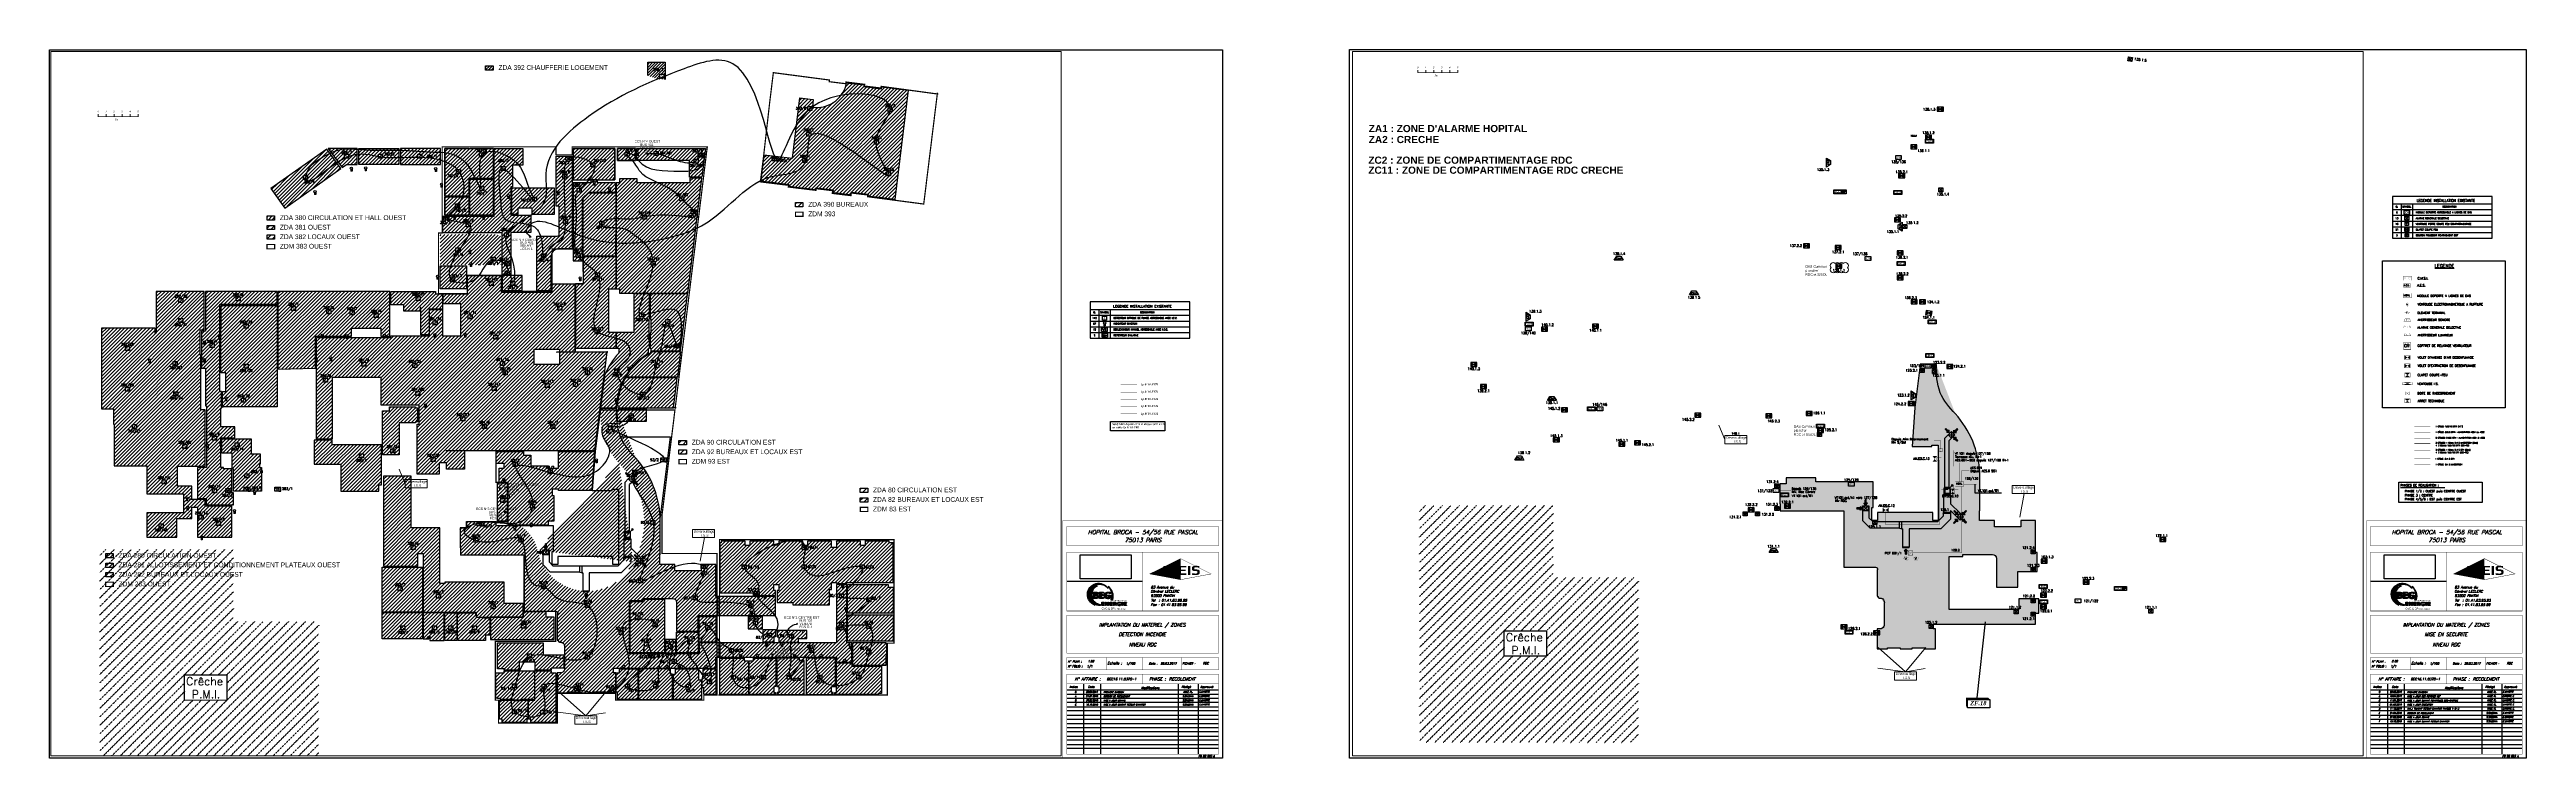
# Paper-space layout 'DI-MES' of a CAD drawing. Header units: millimetres. Extents: x -5 to 3088, y -420 to 465.
# The model-space entities are those that its viewports show. They can reach past a viewport. Long polylines and large blocks are cut down to what shows.
import ezdxf
from ezdxf.enums import TextEntityAlignment as Align

# ---------------------------------------------------------------- set-up
doc = ezdxf.new("R2010")
doc.units = ezdxf.units.MM
doc.header["$LTSCALE"] = 5
for name, pattern in [('CACHE2', [4.7625, 3.175, -1.5875]), ('CONTINU', [0]), ('DISCONTINU', [0.75, 0.5, -0.25]), ('DISCONTINU2', [0.375, 0.25, -0.125]), ('MIXTE', [1, 0.5, -0.25, 0, -0.25]), ('SLD', [0])]:
    doc.linetypes.add(name, pattern=pattern)
for name, color, linetype in [('800 Espace-vert', 8, 'Continuous'), ('ATEIS MISE EN SECURITE', 7, 'Continuous'), ('ATEIS ZONES MES', 7, 'Continuous'), ('BEG-EXT', 10, 'Continuous'), ('Créche PMI', 8, 'Continuous'), ('FIL', 7, 'DISCONTINU2'), ('JCC-ADRESSAGE', 6, 'Continuous'), ('JCC-ALARME GENERALE SELECTIVE', 3, 'Continuous'), ('JCC-BOITIER DE REARMEMENT CCF', 3, 'Continuous'), ('JCC-BOUTON POUSSOIR REARMEMENT CCF', 3, 'Continuous'), ('JCC-CCF', 6, 'Continuous'), ('JCC-COMMUN', 2, 'Continuous'), ('JCC-DECLENCHEUR MANUEL AVEC ISOLATEUR', 5, 'Continuous'), ('JCC-DEV.ISS', 4, 'Continuous'), ('JCC-DIFFUSEUR SONORE', 3, 'Continuous'), ('JCC-ELEMENT DEPORTE_4 L DAS', 1, 'Continuous'), ('JCC-FILERIE SDI', 6, 'Continuous'), ('JCC-INDICATEUR ACTION', 1, 'Continuous'), ('JCC-LEGENDE', 240, 'Continuous'), ('JCC-LOCAUX', 4, 'Continuous'), ('JCC-LÉGENDE', 240, 'Continuous'), ('JCC-OPTIQUE_A', 1, 'Continuous'), ('JCC-REPETITEUR ALARME', 1, 'Continuous'), ('JCC-THERMOSTATIQUE_A', 1, 'Continuous'), ('JCC-THERMOVELOCIMETRIQUE_A', 1, 'Continuous'), ('JCC-UAE-SDI', 7, 'Continuous'), ('JCC-VENTOUSE', 1, 'Continuous'), ('JCC-VENTOUSE_PCF', 1, 'Continuous'), ('JCC-ZONING ZDA-ZDM', 5, 'Continuous')]:
    doc.layers.add(name, color=color, linetype=linetype)
doc.layers.add('JCC-MD4L', color=1, linetype='Continuous', lineweight=0)
doc.styles.add('ARIAL', font='arial.ttf')
doc.styles.add('HELVL', font='ROMAND.SHX')
doc.styles.add('ITALICT9', font='ITALICT.SHX')
doc.styles.add('JOHNSON', font='')
doc.styles.add('LEGENDE', font='romans.shx', dxfattribs={"width": 0.8})
doc.styles.add('LOCAUX', font='romans.shx', dxfattribs={"width": 0.75})
doc.styles.add('ROMANC', font='romanc')
doc.styles.add('ROMANC9', font='')
doc.styles.add('SIMPLEX', font='SIMPLEX')
doc.styles.add('TEXTE', font='romans.shx')
doc.styles.add('Traditional Arabic', font='trado.ttf')
doc.styles.get('JOHNSON').set_extended_font_data('Arial', bold=True)
doc.styles.get('ROMANC9').set_extended_font_data('Times New Roman', italic=True, bold=True)
picture_1 = doc.add_image_def('image1.jpg', size_in_pixel=(1122, 531))
pattern_1 = [(45, (338.3446, 10612.06473), (-0.2245064, 0.2245064), [])]
pattern_2 = [(45, (314.7985, 10519.39483), (-0.3367596, 0.3367596), [])]
pattern_3 = [(45, (336.7296, 10544.9881), (-0.3367596, 0.3367596), [])]
pattern_4 = [(45, (306.4294, 10579.4218), (-0.3367596, 0.3367596), [])]

# ---------------------------------------------------------------- blocks, each defined once
blk = doc.blocks.new('FO 08 003 A CARTA4')
at = {"true_color": 0xf9af21}
blk.add_hatch(color=40, dxfattribs=at).paths.add_polyline_path([(-57.4, 249.4), (-57.4, 223.1), (-95.9, 230.3)])
at = {"linetype": 'Continuous', "true_color": 0x515f73}
for points in [[(-75.2, 233.8), (-76.8, 238), (-76.9, 238), (-78.4, 233.8), (-75.2, 233.8), (-70.6, 229), (-73.5, 229), (-74.6, 232), (-79, 232), (-80.1, 229), (-83, 229), (-78.5, 240.3), (-75, 240.3), (-70.6, 229)], [(-61.3, 238.4), (-65, 238.4), (-65, 229), (-67.9, 229), (-67.9, 238.4), (-71.7, 238.4), (-71.7, 240.3), (-61.3, 240.3)], [(-50.2, 229), (-59.6, 229), (-59.6, 240.3), (-50.4, 240.3), (-50.4, 238.4), (-56.7, 238.4), (-56.7, 235.8), (-51, 235.8), (-51, 233.9), (-56.7, 233.9), (-56.7, 231), (-50.2, 231)], [(-45.3, 229), (-48.2, 229), (-48.2, 240.3), (-45.3, 240.3)], [(-33.4, 233), (-33.4, 232.3), (-33.4, 232.1), (-33.4, 232), (-33.4, 231.9), (-33.5, 231.8), (-33.5, 231.5), (-33.5, 231.3), (-33.6, 231.1), (-33.7, 230.9), (-33.7, 230.7), (-33.8, 230.5), (-33.9, 230.4), (-34, 230.2), (-34.1, 230.1), (-34.3, 229.9), (-34.5, 229.8), (-34.6, 229.7), (-34.8, 229.6), (-35, 229.5), (-35.1, 229.4), (-35.3, 229.3), (-35.5, 229.3), (-35.7, 229.2), (-36, 229.2), (-36.2, 229.1), (-36.4, 229), (-36.6, 229), (-36.8, 229), (-36.9, 229), (-37, 229), (-37.1, 228.9), (-37.2, 228.9), (-37.4, 228.9), (-37.5, 228.9), (-37.6, 228.9), (-37.8, 228.9), (-37.9, 228.9), (-38, 228.9), (-38.2, 228.9), (-38.3, 228.9), (-38.5, 228.8), (-38.6, 228.8), (-38.8, 228.8), (-39, 228.8), (-39.2, 228.9), (-39.5, 228.9), (-39.6, 228.9), (-39.7, 228.9), (-39.8, 228.9), (-40, 228.9), (-40.1, 228.9), (-40.2, 228.9), (-40.3, 228.9), (-40.4, 228.9), (-40.6, 228.9), (-40.7, 228.9), (-40.8, 229), (-41, 229), (-41.1, 229), (-41.3, 229), (-41.4, 229), (-41.6, 229), (-41.7, 229), (-41.9, 229), (-42, 229), (-42.1, 229.1), (-42.3, 229.1), (-42.5, 229.1), (-42.6, 229.1), (-42.7, 229.1), (-42.9, 229.2), (-43.1, 229.2), (-43.1, 231.3), (-42.9, 231.2), (-42.7, 231.2), (-42.5, 231.2), (-42.3, 231.1), (-42.1, 231.1), (-42, 231.1), (-41.8, 231.1), (-41.7, 231.1), (-41.5, 231), (-41.3, 231), (-41.2, 231), (-41, 231), (-40.8, 230.9), (-40.7, 230.9), (-40.6, 230.9), (-40.4, 230.9), (-40.3, 230.9), (-40.2, 230.9), (-40, 230.9), (-39.9, 230.9), (-39.8, 230.9), (-39.7, 230.8), (-39.5, 230.8), (-39.3, 230.8), (-39.1, 230.8), (-38.9, 230.8), (-38.8, 230.8), (-38.6, 230.8), (-38.4, 230.8), (-38.3, 230.8), (-38.2, 230.8), (-38, 230.8), (-37.9, 230.8), (-37.8, 230.9), (-37.7, 230.9), (-37.5, 230.9), (-37.3, 230.9), (-37.1, 231), (-37, 231.1), (-36.8, 231.1), (-36.7, 231.3), (-36.5, 231.3), (-36.5, 231.5), (-36.4, 231.5), (-36.3, 231.7), (-36.3, 231.8), (-36.3, 231.9), (-36.3, 232.7), (-36.3, 232.8), (-36.3, 232.9), (-36.4, 233.1), (-36.5, 233.3), (-36.6, 233.5), (-36.8, 233.6), (-36.8, 233.6), (-37, 233.7), (-37.1, 233.7), (-37.3, 233.8), (-37.5, 233.8), (-37.7, 233.8), (-37.8, 233.8), (-37.9, 233.8), (-39.3, 233.8), (-39.4, 233.8), (-39.6, 233.8), (-39.7, 233.8), (-39.8, 233.8), (-40, 233.9), (-40.2, 233.9), (-40.5, 233.9), (-40.7, 234), (-40.9, 234), (-41, 234), (-41.3, 234.1), (-41.4, 234.1), (-41.6, 234.2), (-41.8, 234.2), (-41.9, 234.3), (-42.1, 234.4), (-42.2, 234.5), (-42.3, 234.6), (-42.4, 234.7), (-42.5, 234.8), (-42.7, 234.9), (-42.7, 235), (-42.9, 235.1), (-42.9, 235.2), (-43, 235.4), (-43.1, 235.5), (-43.1, 235.6), (-43.2, 235.8), (-43.2, 235.9), (-43.3, 236.1), (-43.3, 236.2), (-43.3, 236.4), (-43.3, 236.6), (-43.3, 236.8), (-43.3, 237.6), (-43.3, 237.8), (-43.3, 238), (-43.3, 238.1), (-43.2, 238.3), (-43.2, 238.5), (-43.1, 238.6), (-43.1, 238.7), (-43, 238.9), (-42.9, 239), (-42.8, 239.1), (-42.7, 239.3), (-42.6, 239.4), (-42.5, 239.5), (-42.3, 239.6), (-42.2, 239.7), (-42, 239.8), (-41.8, 239.9), (-41.7, 239.9), (-41.5, 240), (-41.3, 240.1), (-41, 240.1), (-40.9, 240.2), (-40.8, 240.2), (-40.7, 240.2), (-40.6, 240.3), (-40.4, 240.3), (-40.3, 240.3), (-40.2, 240.3), (-40, 240.3), (-39.9, 240.3), (-39.7, 240.4), (-39.6, 240.4), (-39.4, 240.4), (-39.3, 240.4), (-39.2, 240.4), (-39, 240.5), (-38.8, 240.5), (-38.7, 240.5), (-38.5, 240.5), (-38.3, 240.5), (-38.2, 240.5), (-38, 240.5), (-37.8, 240.5), (-37.6, 240.5), (-37.4, 240.5), (-37.2, 240.5), (-37, 240.5), (-36.8, 240.5), (-36.6, 240.5), (-36.4, 240.4), (-36.1, 240.4), (-36, 240.4), (-35.9, 240.4), (-35.8, 240.4), (-35.7, 240.4), (-35.5, 240.4), (-35.4, 240.4), (-35.3, 240.3), (-35.1, 240.3), (-35, 240.3), (-34.9, 240.3), (-34.7, 240.3), (-34.6, 240.3), (-34.5, 240.3), (-34.3, 240.3), (-34.2, 240.3), (-34, 240.3), (-34, 238.3), (-34.2, 238.3), (-34.4, 238.3), (-34.5, 238.3), (-34.7, 238.3), (-34.9, 238.3), (-35, 238.3), (-35.2, 238.4), (-35.3, 238.4), (-35.5, 238.4), (-35.6, 238.4), (-35.7, 238.4), (-35.9, 238.4), (-36, 238.5), (-36.1, 238.5), (-36.3, 238.5), (-36.4, 238.5), (-36.5, 238.5), (-36.6, 238.5), (-36.9, 238.5), (-37.1, 238.5), (-37.3, 238.5), (-37.4, 238.5), (-37.6, 238.5), (-37.8, 238.5), (-37.9, 238.5), (-38.1, 238.5), (-38.2, 238.5), (-38.4, 238.5), (-38.6, 238.5), (-38.7, 238.5), (-38.8, 238.5), (-39, 238.5), (-39.1, 238.5), (-39.2, 238.5), (-39.3, 238.5), (-39.5, 238.4), (-39.7, 238.4), (-39.9, 238.3), (-40, 238.3), (-40.1, 238.2), (-40.2, 238.1), (-40.3, 238), (-40.3, 237.9), (-40.4, 237.8), (-40.4, 237.7), (-40.4, 237.6), (-40.4, 236.8), (-40.4, 236.6), (-40.3, 236.4), (-40.2, 236.2), (-40.1, 236.2), (-40, 236.1), (-39.9, 236), (-39.8, 236), (-39.6, 236), (-39.5, 235.9), (-39.4, 235.9), (-39.2, 235.9), (-39, 235.9), (-38.8, 235.9), (-37.4, 235.9), (-37.2, 235.9), (-37.1, 235.9), (-37, 235.9), (-36.8, 235.9), (-36.7, 235.8), (-36.6, 235.8), (-36.5, 235.8), (-36.3, 235.8), (-36.1, 235.8), (-35.9, 235.8), (-35.7, 235.7), (-35.5, 235.7), (-35.3, 235.6), (-35.2, 235.6), (-35, 235.5), (-34.9, 235.5), (-34.7, 235.4), (-34.6, 235.3), (-34.5, 235.2), (-34.3, 235.2), (-34.2, 235), (-34.1, 235), (-34, 234.8), (-33.9, 234.8), (-33.9, 234.6), (-33.8, 234.5), (-33.7, 234.4), (-33.7, 234.2), (-33.6, 234.1), (-33.5, 234), (-33.5, 233.8), (-33.5, 233.7), (-33.5, 233.5), (-33.4, 233.3), (-33.4, 233.2)]]:
    blk.add_hatch(color=157, dxfattribs=at).paths.add_polyline_path(points)
at = {"color": 7, "const_width": 0.445}
for points in [[(-204.7, 0), (-5, 0), (-5, 296.7), (-204.7, 296.7)], [(-199.5, 265.5), (-10, 265.5), (-10, 289.7), (-199.5, 289.7)], [(-199.5, 184), (-10, 184), (-10, 257.5), (-199.5, 257.5)], [(-199.5, 131.4), (-10, 131.4), (-10, 178.7), (-199.5, 178.7)], [(-199.5, 110.4), (-10, 110.4), (-10, 126.1), (-199.5, 126.1)], [(-199.5, 5.3), (-10, 5.3), (-10, 105.1), (-199.5, 105.1)]]:
    blk.add_lwpolyline(points, close=True, dxfattribs=at)
for points in [[(-104.9, 257.5), (-104.9, 184)], [(-149.9, 110.3), (-149.9, 126.1)], [(-104.7, 126.1), (-104.7, 110.4)], [(-56.5, 126.1), (-56.5, 110.4)]]:
    blk.add_lwpolyline(points, dxfattribs=at)
at = {"color": 40, "true_color": 0xf9af21, "const_width": 0.5}
for points in [[(-57.4, 223.1), (-95.9, 230.3), (-57.4, 249.4)], [(-57.4, 249.4), (-19.2, 230.3), (-57.4, 223.1)]]:
    blk.add_lwpolyline(points, dxfattribs=at)
at = {"const_width": 0.445}
for points in [[(-199.5, 93.1), (-10, 93.1)], [(-104.6, 105), (-104.6, 93.3)]]:
    blk.add_lwpolyline(points, dxfattribs=at)
at = {"color": 7}
for points in [[(-178.4, 93.2), (-178.4, 5.5)], [(-157.4, 93), (-157.4, 5.5)], [(-60.4, 93), (-60.4, 5.5)], [(-35.5, 93), (-35.5, 5.5)], [(-199.5, 85.6), (-10, 85.6)], [(-199.5, 80.3), (-10, 80.3)], [(-199.5, 75.1), (-10, 75.1)], [(-10, 69.8), (-199.5, 69.8)], [(-199.5, 64.5), (-10, 64.5)], [(-10, 59.3), (-199.5, 59.3)], [(-199.5, 54), (-10, 54)], [(-199.5, 48.8), (-10, 48.8)], [(-199.5, 43.5), (-10, 43.5)], [(-199.5, 38.3), (-10, 38.3)], [(-10, 33), (-199.5, 33)], [(-199.5, 27.8), (-10, 27.8)], [(-10, 22.5), (-199.5, 22.5)], [(-199.5, 17.4), (-10, 17.4)], [(-10, 12.1), (-199.5, 12.1)]]:
    blk.add_lwpolyline(points, dxfattribs=at)
at = {"color": 7, "style": 'ITALICT9'}
for s, height, p in [('Fax : 01.41.83.95.99', 3.093, (-94.5, 190.3)), ('83 Avenue du', 3.093, (-94.5, 212.2)), ('Général LECLERC', 3.093, (-94.7, 206.9)), ('93500 PANTIN', 3.093, (-94.5, 201.7)), ('Tel  : 01.41.83.95.95', 3.093, (-94.5, 195.8)), ('N° FOLIO :', 2.61, (-198.2, 113.6)), ('N° PLAN :', 2.61, (-198, 119.7)), ('Echelle :', 3.15, (-148.7, 117.2)), ('FICHIER :', 2.61, (-55.1, 117.1)), ('Indice', 2.63, (-196.1, 87.9)), ('Date', 2.63, (-172.9, 87.9)), ('Modifications', 2.628, (-106.7, 86.8)), ('Rédigé', 2.63, (-56.2, 87.9)), ('Approuvé', 2.63, (-32.6, 87.9)), ('FO 08 003 A', 2.296, (-35.1, 1.6))]:
    blk.add_text(s, height=height, dxfattribs=at).set_placement(p)
for s, height, p in [('N° AFFAIRE :', 3.863, (-173.4, 97.1)), ('PHASE :', 3.86, (-86.2, 97.1)), ('Date :', 2.63, (-91.5, 117.2))]:
    blk.add_text(s, height=height, dxfattribs=at).set_placement(p, align=Align.CENTER)
at = {"style": 'ITALICT9', "flags": 4}
for tag, height, p in [('S-SITE', 5.25, (-104.3, 282.1)), ('S-SITE', 5.25, (-104.3, 272.6)), ('S-IMPLANT', 4.3, (-105.2, 166.3)), ('S-DI', 4.3, (-105.2, 154.9)), ('S-NIV', 4.3, (-104.8, 141.9)), ('S-INDICEB', 1.9, (-188.5, 72.2)), ('S-INDICED', 1.9, (-188.5, 61.8)), ('S-INDICE0', 1.9, (-188.5, 82.7)), ('S-INDICEC', 1.9, (-188.5, 67)), ('S-INDICEA', 1.9, (-188.5, 77.5)), ('S-DATEB', 1.9, (-168, 72.4)), ('S-DATED', 1.9, (-168, 61.9)), ('S-DATE0', 1.9, (-168, 82.9)), ('S-DATEA', 1.9, (-168, 77.6)), ('S-DATEC', 1.9, (-168, 67.1)), ('S-REDIGEB', 1.9, (-48.1, 72.4)), ('S-REDIGED', 1.9, (-48.1, 61.9)), ('S-REDIGE0', 1.9, (-48.1, 82.9)), ('S-REDIGEA', 1.9, (-48.1, 77.6)), ('S-REDIGEC', 1.9, (-48.1, 67.1)), ('S-INDICEH', 1.9, (-188.5, 40.7)), ('S-INDICEE', 1.9, (-188.5, 56.5)), ('S-INDICEF', 1.9, (-188.5, 51.4)), ('S-INDICEG', 1.9, (-188.5, 46)), ('S-INDICEJ', 1.9, (-188.5, 30.3)), ('S-INDICEI', 1.9, (-188.5, 35.6)), ('S-DATEH', 1.9, (-168, 40.9)), ('S-DATEE', 1.9, (-168, 56.7)), ('S-DATEF', 1.9, (-168, 51.5)), ('S-DATEG', 1.9, (-168, 46.2)), ('S-DATEJ', 1.9, (-168, 30.4)), ('S-DATEI', 1.9, (-168, 35.7)), ('S-REDIGEH', 1.9, (-48.1, 40.9)), ('S-REDIGEE', 1.9, (-48.1, 56.7)), ('S-REDIGEF', 1.9, (-48.1, 51.5)), ('S-REDIGEG', 1.9, (-48.1, 46.2)), ('S-REDIGEJ', 1.9, (-48.1, 30.4)), ('S-REDIGEI', 1.9, (-48.1, 35.7)), ('S-INDICEM', 1.9, (-188.5, 14.7)), ('S-INDICEK', 1.9, (-188.5, 25)), ('S-INDICEN', 1.9, (-188.5, 9.4)), ('S-INDICEL', 1.9, (-188.5, 20)), ('S-DATEM', 1.9, (-168, 14.8)), ('S-DATEN', 1.9, (-168, 9.5)), ('S-DATEK', 1.9, (-168, 25.1)), ('S-DATEL', 1.9, (-168, 20.1)), ('S-REDIGEM', 1.9, (-48.1, 14.8)), ('S-REDIGEN', 1.9, (-48.1, 9.5)), ('S-REDIGEK', 1.9, (-48.1, 25.1)), ('S-REDIGEL', 1.9, (-48.1, 20.1))]:
    blk.add_attdef(tag, text='', height=height, dxfattribs=at).set_placement(p, align=Align.MIDDLE)
for tag, p, height in [('N-FOLIO', (-174.3, 113.6), 2.6), ('N-PLAN', (-173.1, 119.9), 2.6), ('S-N°AFFAIRE', (-149.3, 97.4), 3), ('E-CHELL', (-125.3, 117.1), 2.6), ('S-DATE', (-82.4, 117.2), 2.6), ('S-PHASE', (-72, 97.2), 3.86), ('F-FICH', (-29.3, 117.3), 2.6), ('S-MODI0', (-153.5, 81.7), 1.9), ('S-MODIA', (-153.5, 76.5), 1.9), ('S-MODIB', (-153.5, 71.2), 1.9), ('S-MODIC', (-153.5, 66), 1.9), ('S-MODID', (-153.5, 60.8), 1.9), ('S-APPROUVE0', (-34.2, 82), 1.9), ('S-APPROUVEA', (-34.2, 76.8), 1.9), ('S-APPROUVEB', (-34.2, 71.5), 1.9), ('S-APPROUVEC', (-34.2, 66.2), 1.9), ('S-APPROUVED', (-34.2, 61), 1.9), ('S-MODIE', (-153.5, 55.5), 1.9), ('S-MODIF', (-153.5, 50.3), 1.9), ('S-MODIG', (-153.5, 45), 1.9), ('S-MODIH', (-153.5, 39.7), 1.9), ('S-MODII', (-153.5, 34.6), 1.9), ('S-MODIJ', (-153.5, 29.3), 1.9), ('S-APPROUVEE', (-34.2, 55.8), 1.9), ('S-APPROUVEF', (-34.2, 50.6), 1.9), ('S-APPROUVEG', (-34.2, 45.3), 1.9), ('S-APPROUVEH', (-34.2, 40), 1.9), ('S-APPROUVEI', (-34.2, 34.9), 1.9), ('S-APPROUVEJ', (-34.2, 29.6), 1.9), ('S-MODIK', (-153.5, 24), 1.9), ('S-MODIL', (-153.5, 19), 1.9), ('S-MODIM', (-153.5, 13.7), 1.9), ('S-MODIN', (-153.5, 8.4), 1.9), ('S-APPROUVEK', (-34.2, 24.3), 1.9), ('S-APPROUVEL', (-34.2, 19.2), 1.9), ('S-APPROUVEM', (-34.2, 13.9), 1.9), ('S-APPROUVEN', (-34.2, 8.6), 1.9)]:
    blk.add_attdef(tag, p, '', height=height, dxfattribs=at)
blk = doc.blocks.new('indicateur action')
at = {"layer": 'JCC-INDICATEUR ACTION'}
blk.add_hatch(color=0, dxfattribs=at).paths.add_polyline_path([(0.8, 0, -0.315344), (-0.8, 0), (-0.8, -2.5), (0.8, -2.5)])
at = {"layer": 'JCC-INDICATEUR ACTION', "color": 0}
for p, q in [((-0.8, 0), (-0.8, -2.5)), ((0.8, -2.5), (-0.8, -2.5)), ((0.8, 0), (0.8, -2.5))]:
    blk.add_line(p, q, dxfattribs=at)
blk.add_circle((0, 1.1), 1.4, dxfattribs=at)
at = {"layer": 'JCC-ADRESSAGE', "style": 'TEXTE'}
blk.add_attdef('ADRESSE', text='', height=3, dxfattribs=at).set_placement((0, 5), align=Align.MIDDLE)
at = {"layer": 'JCC-LOCAUX', "lineweight": 0, "style": 'LOCAUX', "width": 0.75, "flags": 8}
for p in [(0, 13.8), (0, 11.2), (0, 8.8)]:
    blk.add_attdef('PIECE', text='', height=1.75, dxfattribs=at).set_placement(p, align=Align.MIDDLE)
blk = doc.blocks.new('répétiteur alarme')
at = {"layer": 'JCC-REPETITEUR ALARME'}
blk.add_hatch(color=0, dxfattribs=at).paths.add_polyline_path([(-1.6, -0.1, -0.267949), (-2.4, -0.1), (-2.4, -1.4), (-1.6, -1.4)])
at = {"layer": 'JCC-REPETITEUR ALARME', "color": 0}
for p, q in [((0.9, 0.3), (2.8, 0.6)), ((2.8, 0.6), (2.1, -0.5)), ((-2.4, -0.1), (-2.4, -1.4)), ((-2.4, -1.4), (-1.6, -1.4)), ((-1.6, -0.1), (-1.6, -1.4)), ((2.1, -0.5), (0.9, -0.3))]:
    blk.add_line(p, q, dxfattribs=at)
for points in [[(-3.5, 2.5), (3.5, 2.5), (3.5, -2.5), (-3.5, -2.5)], [(-0.3, 0.6), (0.9, 0.6), (0.9, -0.6), (-0.3, -0.6)]]:
    blk.add_lwpolyline(points, close=True, dxfattribs=at)
blk.add_circle((-2, 0.6), 0.8, dxfattribs=at)
at = {"layer": 'JCC-ADRESSAGE', "style": 'TEXTE'}
blk.add_attdef('ADRESSE', text='', height=3, dxfattribs=at).set_placement((0, 5), align=Align.MIDDLE)
at = {"layer": 'JCC-LOCAUX', "style": 'LOCAUX', "width": 0.85, "flags": 8}
for p in [(0, 13.8), (0, 11.2), (0, 8.8)]:
    blk.add_attdef('PIECE', text='', height=1.75, dxfattribs=at).set_placement(p, align=Align.MIDDLE)
blk = doc.blocks.new('optique_a')
at = {"layer": 'JCC-OPTIQUE_A', "color": 0}
blk.add_lwpolyline([(-2.5, 2.5), (2.5, 2.5), (2.5, -2.5), (-2.5, -2.5)], close=True, dxfattribs=at)
at = {"layer": 'JCC-OPTIQUE_A', "color": 0, "const_width": 0.385}
blk.add_lwpolyline([(0.5, 1.6), (-0.5, 0.5), (0.5, -0.5), (-0.5, -1.6)], dxfattribs=at)
at = {"layer": 'JCC-ADRESSAGE', "style": 'TEXTE'}
blk.add_attdef('ADRESSE', text='', height=3, dxfattribs=at).set_placement((0, 5), align=Align.MIDDLE)
at = {"layer": 'JCC-LOCAUX', "style": 'LOCAUX', "width": 0.85, "flags": 8}
for p in [(0, 13.8), (0, 11.2), (0, 8.8)]:
    blk.add_attdef('PIECE', text='', height=1.75, dxfattribs=at).set_placement(p, align=Align.MIDDLE)
at = {"layer": 'JCC-OPTIQUE_A', "color": 0}
for s, p in [('O', (-1.5, -2)), ('A', (1.5, -2))]:
    blk.add_text(s, height=1.25, dxfattribs=at).set_placement(p, align=Align.CENTER)
blk = doc.blocks.new('déclencheur manuel avec isolateur')
at = {"layer": 'JCC-DECLENCHEUR MANUEL AVEC ISOLATEUR', "color": 0}
for p, q in [((2.5, 2.5), (5, 2.5)), ((5, -2.5), (5, 2.5)), ((0, 0), (0, -1.7)), ((2.5, -2.5), (5, -2.5))]:
    blk.add_line(p, q, dxfattribs=at)
blk.add_lwpolyline([(-2.5, 2.5), (2.5, 2.5), (2.5, -2.5), (-2.5, -2.5)], close=True, dxfattribs=at)
blk.add_arc((0, 1.7), 1.66, 180, 0, dxfattribs=at)
at = {"layer": 'JCC-ADRESSAGE', "style": 'TEXTE'}
blk.add_attdef('ADRESSE', text='', height=3, dxfattribs=at).set_placement((0, 5), align=Align.MIDDLE)
at = {"layer": 'JCC-DECLENCHEUR MANUEL AVEC ISOLATEUR', "color": 0}
blk.add_text('ICC', height=1.67, rotation=90, dxfattribs=at).set_placement((3.8, 0), align=Align.MIDDLE_CENTER)
blk.add_text('A', height=1.25, dxfattribs=at).set_placement((1.5, -2), align=Align.CENTER)
at = {"layer": 'JCC-LOCAUX', "style": 'LOCAUX', "width": 0.85, "flags": 8}
for p in [(0, 13.8), (0, 11.2), (0, 8.8)]:
    blk.add_attdef('PIECE', text='', height=1.75, dxfattribs=at).set_placement(p, align=Align.MIDDLE)
blk = doc.blocks.new('pcf')
for p, q in [((-2.5, -2.5), (-2.5, 2.5)), ((-2.5, 2.5), (2.5, 2.5)), ((2.5, 2.5), (2.5, -2.5)), ((2.5, -2.5), (-2.5, -2.5))]:
    blk.add_line(p, q)
blk.add_lwpolyline([(0, 2.5, 5, 0, 0), (0, -2.5, 0, 0, 0)], format="xyseb")
at = {"flags": 1}
for tag, p in [('SYMB_VISIODEF', (0, 1.2)), ('SURVEILLANCE', (0.5, 9.4)), ('SYMB_GRAPH', (0.3, 7.5)), ('SYMB_VIC', (-0.1, 5.8)), ('ADRESSE', (0, -1.5)), ('MODULE', (-0.3, 2.9)), ('CENTRALE', (0, -11.2)), ('VARIANTE', (0, -9.8)), ('POSITION', (0.2, -7.8)), ('METIER', (-0.1, -4.1)), ('TYPE', (0.3, -12.5))]:
    blk.add_attdef(tag, text='', height=2.5, dxfattribs=at).set_placement(p, align=Align.CENTER)
for tag, p in [('LIBELLE', (0, 4)), ('LIBELLEZONE', (0, -6.5))]:
    blk.add_attdef(tag, text='', height=2.5).set_placement(p, align=Align.CENTER)
blk = doc.blocks.new('alarme générale selective')
at = {"layer": 'JCC-ALARME GENERALE SELECTIVE', "color": 0}
for p, q in [((2.5, -2.5), (-2.5, 2.5)), ((-2.5, -2.5), (2.5, 2.5))]:
    blk.add_line(p, q, dxfattribs=at)
blk.add_lwpolyline([(-2.5, 2.5), (2.5, 2.5), (2.5, -2.5), (-2.5, -2.5)], close=True, dxfattribs=at)
at = {"layer": 'JCC-ADRESSAGE', "style": 'TEXTE'}
blk.add_attdef('ADRESSE', text='', height=3, dxfattribs=at).set_placement((0, 5), align=Align.MIDDLE)
at = {"layer": 'JCC-LOCAUX', "style": 'LOCAUX', "width": 0.85, "flags": 8}
for p in [(0, 13.75), (0, 11.25), (0, 8.75)]:
    blk.add_attdef('PIECE', text='', height=1.75, dxfattribs=at).set_placement(p, align=Align.MIDDLE)
blk = doc.blocks.new('MD4L')
at = {"layer": 'JCC-ELEMENT DEPORTE_4 L DAS', "color": 0}
blk.add_lwpolyline([(-3.5, 2.5), (3.5, 2.5), (3.5, -2.5), (-3.5, -2.5)], close=True, dxfattribs=at)
at = {"layer": 'JCC-ADRESSAGE', "style": 'TEXTE'}
blk.add_attdef('ADRESSE', text='', height=3, dxfattribs=at).set_placement((0, 5), align=Align.MIDDLE)
at = {"layer": 'JCC-ELEMENT DEPORTE_4 L DAS', "color": 0, "width": 0.8}
blk.add_text('MD4L', height=2, dxfattribs=at).set_placement((0, 0), align=Align.MIDDLE_CENTER)
blk = doc.blocks.new('clapet coupe feu_Réarm élect')
at = {"layer": 'JCC-CCF'}
h = blk.add_hatch(color=0, dxfattribs=at)
h.paths.add_polyline_path([(-3.8, 2.5), (-3.8, -2.5), (0, 0)])
h.paths.add_polyline_path([(3.8, 2.5), (0, 0), (3.8, -2.5)])
at = {"layer": 'JCC-CCF', "color": 0}
for p, q in [((3.8, 2.5), (-3.8, -2.5)), ((-3.8, 2.5), (3.8, -2.5))]:
    blk.add_line(p, q, dxfattribs=at)
blk.add_lwpolyline([(3.8, 2.5), (-3.8, 2.5), (-3.8, -2.5), (3.8, -2.5)], close=True, dxfattribs=at)
at = {"layer": 'JCC-ADRESSAGE', "style": 'TEXTE'}
blk.add_attdef('ADRESSE', text='', height=3, dxfattribs=at).set_placement((0, 5), align=Align.MIDDLE)
at = {"layer": 'JCC-LOCAUX', "style": 'LOCAUX', "width": 0.85, "flags": 8}
for p in [(0, 13.8), (0, 11.2), (0, 8.8)]:
    blk.add_attdef('PIECE', text='', height=1.75, dxfattribs=at).set_placement(p, align=Align.MIDDLE)
blk = doc.blocks.new('commun')
at = {"layer": 'JCC-COMMUN', "color": 0}
blk.add_lwpolyline([(-2.5, 2.5), (2.5, 2.5), (2.5, -2.5), (-2.5, -2.5)], close=True, dxfattribs=at)
at = {"layer": 'JCC-ADRESSAGE', "style": 'TEXTE'}
blk.add_attdef('ADRESSE', text='', height=3, dxfattribs=at).set_placement((0, 5), align=Align.MIDDLE)
at = {"layer": 'JCC-COMMUN', "color": 0, "style": 'TEXTE'}
blk.add_attdef('GENRE', text='', height=2.5, dxfattribs=at).set_placement((0, 0), align=Align.MIDDLE)
at = {"layer": 'JCC-LOCAUX', "style": 'LOCAUX', "width": 0.85, "flags": 8}
for p in [(0, 13.75), (0, 11.25), (0, 8.75)]:
    blk.add_attdef('PIECE', text='', height=1.75, dxfattribs=at).set_placement(p, align=Align.MIDDLE)
blk = doc.blocks.new('CMSI')
at = {"color": 7, "linetype": 'Continuous', "const_width": 0.02}
blk.add_lwpolyline([(0, 0.26), (0, 0), (0.56, 0), (0.56, 0.26)], close=True, dxfattribs=at)
at = {"color": 1, "const_width": 0.005}
blk.add_lwpolyline([(0.09, 0.16, 1), (0.16, 0.16, 1)], format="xyb", close=True, dxfattribs=at)
at = {"color": 1, "linetype": 'Continuous', "const_width": 0.006}
for points in [[(0.1, 0.12), (0.1, 0.08), (0.14, 0.08), (0.14, 0.12)], [(0.24, 0.19), (0.24, 0.07), (0.29, 0.07), (0.29, 0.19)], [(0.29, 0.15), (0.29, 0.11), (0.46, 0.07), (0.46, 0.19)]]:
    blk.add_lwpolyline(points, close=True, dxfattribs=at)
blk = doc.blocks.new('ELEMENT TERMINAL DAS')
at = {"linetype": 'SLD', "const_width": 0.015}
blk.add_lwpolyline([(0, 0), (0.14, 0), (0.14, 0.13), (0.19, -0.09), (0.2, 0.14), (0.25, -0.09), (0.26, 0.14), (0.32, -0.09), (0.32, 0.14), (0.37, -0.09), (0.38, 0.13), (0.43, 0), (0.54, 0)], dxfattribs=at)
blk = doc.blocks.new('COFFRET DE RELAYAGE VENTILATEUR')
at = {"color": 4, "linetype": 'Continuous', "const_width": 0.02}
blk.add_lwpolyline([(0, 0.275), (0, 0), (0.292, 0), (0.292, 0.275)], close=True, dxfattribs=at)
at = {"linetype": 'SLD', "style": 'ROMANC'}
blk.add_text('CR', height=0.1211, dxfattribs=at).set_placement((0.021, 0.079))
blk = doc.blocks.new('BOITE DE RACCORDEMENT PCF')
at = {"color": 3, "linetype": 'Continuous', "const_width": 0.02}
blk.add_lwpolyline([(0, 0.27), (0, 0), (0.29, 0), (0.29, 0.27)], close=True, dxfattribs=at)
at = {"color": 3, "linetype": 'Continuous', "const_width": 0.01}
for points in [[(0.29, 0), (0, 0.27)], [(0.29, 0.27), (0, 0)]]:
    blk.add_lwpolyline(points, dxfattribs=at)
blk = doc.blocks.new('ARRET TECHNIQUE')
at = {"color": 30, "linetype": 'SLD', "const_width": 0.03}
blk.add_lwpolyline([(0, 0.33), (0, 0), (0.45, 0), (0.45, 0.33)], close=True, dxfattribs=at)
at = {"color": 30, "linetype": 'SLD'}
blk.add_solid([(0, 0.33), (0.45, 0.33), (0.45, 0), (0, 0)], dxfattribs=at)
blk = doc.blocks.new('VENTOUSE I.S.')
at = {"color": 3, "linetype": 'SLD', "const_width": 0.024}
blk.add_lwpolyline([(-0.39, 0.1), (-0.39, -0.1), (0.39, -0.1), (0.39, 0.1)], close=True, dxfattribs=at)
at = {"color": 3}
blk.add_solid([(-0.39, 0.1), (0.39, 0.1), (0.39, -0.1), (-0.39, -0.1)], dxfattribs=at)
blk = doc.blocks.new('CLAPET COUPE-FEU')
at = {"color": 5, "linetype": 'SLD', "const_width": 0.024}
blk.add_lwpolyline([(-0.22, 0.17), (-0.22, -0.17), (0.22, -0.17), (0.22, 0.17)], close=True, dxfattribs=at)
at = {"color": 5}
blk.add_solid([(-0.22, 0.17), (0.22, 0.17), (0.22, -0.17), (-0.22, -0.17)], dxfattribs=at)
blk = doc.blocks.new('AVERTISSEUR LUMINEUX')
at = {"color": 3, "linetype": 'Continuous', "const_width": 0.02}
blk.add_lwpolyline([(0.1, 0.21), (0, 0), (0.56, 0), (0.45, 0.21)], close=True, dxfattribs=at)
at = {"color": 1, "linetype": 'Continuous', "const_width": 0.006}
for points in [[(0.16, 0.16), (0.16, 0.04), (0.21, 0.04), (0.21, 0.16)], [(0.21, 0.12), (0.21, 0.08), (0.38, 0.04), (0.38, 0.16)]]:
    blk.add_lwpolyline(points, close=True, dxfattribs=at)
blk = doc.blocks.new('AVERTISSEUR SONORE')
at = {"color": 0, "linetype": 'Continuous', "const_width": 0.02}
blk.add_lwpolyline([(0.1, 0.21), (0, 0), (0.56, 0), (0.45, 0.21)], close=True, dxfattribs=at)
at = {"color": 1, "linetype": 'Continuous', "const_width": 0.006}
for points in [[(0.16, 0.16), (0.16, 0.04), (0.21, 0.04), (0.21, 0.16)], [(0.21, 0.12), (0.21, 0.08), (0.38, 0.04), (0.38, 0.16)]]:
    blk.add_lwpolyline(points, close=True, dxfattribs=at)
blk = doc.blocks.new('VENTOUSE ELECTROMANETIQUE A RUPTURE')
at = {"color": 4, "linetype": 'Continuous', "const_width": 0.00535}
blk.add_lwpolyline([(-0.14, 0, 1), (0.14, 0, 1)], format="xyb", close=True, dxfattribs=at)
at = {"color": 1, "linetype": 'SLD', "style": 'ROMANC'}
blk.add_text('V', height=0.16, dxfattribs=at).set_placement((-0.08, -0.1))
blk = doc.blocks.new("VOLETS D'AMENEE D'AIR DESENFUMAGE")
at = {"color": 3, "linetype": 'SLD', "const_width": 0.373}
blk.add_lwpolyline([(0, 5.1), (0, 0), (7, 0), (7, 5.1)], close=True, dxfattribs=at)
at = {"color": 3, "linetype": 'SLD'}
blk.add_solid([(0, 5.1), (0, 0), (7, 0), (7, 5.1)], dxfattribs=at)
blk = doc.blocks.new("VOLETS D'EXTRACTION DE DESENFUMAGE")
at = {"color": 1, "linetype": 'SLD', "const_width": 0.373}
blk.add_lwpolyline([(0, 5.1), (0, 0), (7, 0), (7, 5.1)], close=True, dxfattribs=at)
at = {"color": 1, "linetype": 'SLD'}
blk.add_solid([(0, 5.1), (0, 0), (7, 0), (7, 5.1)], dxfattribs=at)
blk = doc.blocks.new('A$C20DD5AA8')
at = {"color": 4, "linetype": 'Continuous', "const_width": 0.364}
blk.add_lwpolyline([(0.2, 5.5), (0.2, 0.2), (10.9, 0.2), (10.9, 5.5)], close=True, dxfattribs=at)
at = {"linetype": 'Continuous', "style": 'ROMANC'}
blk.add_text('MD4L', height=2.18, dxfattribs=at).set_placement((1.1, 2))
blk = doc.blocks.new('AVERTISSEUR SONORE SELECTIF')
at = {"color": 7, "linetype": 'Continuous', "const_width": 0.016}
blk.add_lwpolyline([(0.14, 0.21), (0.06, 0.02), (0.58, 0.02), (0.49, 0.21)], close=True, dxfattribs=at)
at = {"color": 1, "const_width": 0.004}
blk.add_lwpolyline([(0.16, 0.13, 1), (0.22, 0.13, 1)], format="xyb", close=True, dxfattribs=at)
at = {"color": 1, "linetype": 'Continuous', "const_width": 0.0048}
for points in [[(0.17, 0.1), (0.17, 0.07), (0.21, 0.07), (0.21, 0.1)], [(0.28, 0.16), (0.28, 0.06), (0.33, 0.06), (0.33, 0.16)], [(0.33, 0.12), (0.33, 0.09), (0.46, 0.06), (0.46, 0.16)]]:
    blk.add_lwpolyline(points, close=True, dxfattribs=at)
blk = doc.blocks.new('A$C3B7855F7')
h = blk.add_hatch(color=148)
h.dxf.hatch_style = 1
h.paths.add_polyline_path([(23.6, 25.6, 1.419473), (8.6, 6.8, -1.22752)])
h = blk.add_hatch(color=62)
h.dxf.hatch_style = 1
h.paths.add_polyline_path([(14.8, 6.3), (14.8, 7.7, -0.783255), (11.2, 28.5, 0.884808)])
h = blk.add_hatch(color=142)
h.dxf.hatch_style = 1
h.paths.add_polyline_path([(26.4, 12.8), (28.7, 12.8, 0.311068), (23.4, 28.1, -0.302298)])
h = blk.add_hatch(color=250)
h.dxf.hatch_style = 1
h.paths.add_polyline_path([(10.6, 21.6), (6.7, 21.6), (6.7, 14.3), (10.5, 14.3, 1), (10.8, 18.3, 1)])
h.paths.add_polyline_path([(9.6, 18.7), (8.5, 18.7), (8.5, 20.4), (9.6, 20.4, -1)], flags=16)
h.paths.add_polyline_path([(9.7, 15.4), (8.5, 15.4), (8.5, 17.5), (9.7, 17.5, -1)], flags=16)
h = blk.add_hatch(color=250)
h.dxf.hatch_style = 1
h.paths.add_polyline_path([(15.4, 20.4), (18.3, 20.4), (18.3, 21.6), (13.6, 21.6), (13.6, 14.3), (18.3, 14.3), (18.3, 15.4), (15.4, 15.4), (15.4, 17.2), (17.9, 17.2), (17.9, 18.7), (15.4, 18.7)])
h = blk.add_hatch(color=8)
h.dxf.hatch_style = 1
h.paths.add_polyline_path([(16.3, 6.3), (18.9, 6.3), (18.9, 6.8), (17, 6.8), (17, 8.1), (18.8, 8.1), (18.8, 8.6), (17, 8.6), (17, 9.8), (18.9, 9.8), (18.9, 10.3), (16.3, 10.3)])
h = blk.add_hatch(color=250)
h.dxf.hatch_style = 1
h.paths.add_polyline_path([(25.7, 21.3), (25.7, 19.8, 0.121441), (24.2, 20.2), (22.9, 20.2, 1.129695), (24.4, 15.6), (24.4, 17.2), (22.7, 17.2), (22.7, 18.3), (26.1, 18.3), (26.1, 14.6, -0.120106), (24, 14.1), (22.7, 14.1, -0.945511), (22.5, 21.6), (24.2, 21.6, -0.102479)])
h = blk.add_hatch(color=8)
h.dxf.hatch_style = 1
h.paths.add_polyline_path([(21, 9.4), (23.3, 6.3), (23.9, 6.3), (23.9, 10.3), (23.3, 10.3), (23.3, 7.2), (21, 10.3), (20.4, 10.3), (20.4, 6.3), (21, 6.3)])
h = blk.add_hatch(color=8)
h.dxf.hatch_style = 1
h.paths.add_polyline_path([(25.6, 6.3), (28.2, 6.3), (28.2, 6.8), (26.2, 6.8), (26.2, 8.1), (28.1, 8.1), (28.1, 8.6), (26.2, 8.6), (26.2, 9.8), (28.2, 9.8), (28.2, 10.3), (25.6, 10.3)])
h = blk.add_hatch(color=8)
h.dxf.hatch_style = 1
h.paths.add_polyline_path([(29.7, 3.7), (29.6, 3.7), (29.4, 3.4), (29.4, 3.4)])
h = blk.add_hatch(color=8)
h.dxf.hatch_style = 1
h.paths.add_polyline_path([(31.4, 10.3), (29.7, 10.3), (29.7, 6.3), (30.4, 6.3), (30.4, 7.9), (31.3, 7.9, -0.251376), (31.8, 7.3), (32, 6.3), (32.7, 6.3), (32.4, 7.3, 0.189942), (31.8, 8.2, 0.828043)])
h.paths.add_polyline_path([(30.4, 8.5), (30.4, 9.8), (31.3, 9.8, -1), (31.3, 8.5)], flags=16)
h = blk.add_hatch(color=8)
h.dxf.hatch_style = 1
h.paths.add_polyline_path([(37.6, 8.4), (36, 8.4), (36, 7.9), (36.9, 7.9), (36.9, 6.8, -0.048624), (36.5, 6.7), (35.9, 6.7, -1.069206), (36, 9.8), (36.7, 9.8, -0.121441), (37.5, 9.6), (37.5, 10.1, 0.06682), (36.7, 10.3), (35.7, 10.3, 1.030448), (35.9, 6.2), (36.6, 6.2, 0.064383), (37.6, 6.5)])
h = blk.add_hatch(color=8)
h.dxf.hatch_style = 1
h.paths.add_polyline_path([(39.8, 10.3), (39.1, 10.3), (39.1, 6.3), (39.8, 6.3)])
h = blk.add_hatch(color=8)
h.dxf.hatch_style = 1
h.paths.add_polyline_path([(42.1, 8.1), (44, 8.1), (44, 8.6), (42.1, 8.6), (42.1, 9.8), (44.1, 9.8), (44.1, 10.3), (41.5, 10.3), (41.5, 6.3), (44.1, 6.3), (44.1, 6.8), (42.1, 6.8)])
at = {"color": 148}
blk.add_lwpolyline([(23.6, 25.6, 1.22752), (8.6, 6.8, -1.419473)], format="xyb", close=True, dxfattribs=at)
at = {"color": 62}
blk.add_lwpolyline([(14.8, 7.7), (14.8, 6.3, -0.884808), (11.2, 28.5, 0.783255)], format="xyb", close=True, dxfattribs=at)
at = {"color": 142}
blk.add_lwpolyline([(23.4, 28.1, -0.302298), (26.4, 12.8), (28.7, 12.8, 0.311068)], format="xyb", close=True, dxfattribs=at)
at = {"color": 250}
for points in [[(6.7, 14.3), (6.7, 21.6), (10.6, 21.6, -1), (10.8, 18.3, -1), (10.5, 14.3)], [(9.6, 20.4, -1), (9.6, 18.7), (8.5, 18.7), (8.5, 20.4)], [(9.7, 15.4, 1), (9.7, 17.5), (8.5, 17.5), (8.5, 15.4)], [(22.7, 18.3), (26.1, 18.3), (26.1, 14.6, -0.120106), (24, 14.1), (22.7, 14.1, -0.945511), (22.5, 21.6), (24.2, 21.6, -0.1027), (25.7, 21.3), (25.7, 19.8, 0.121441), (24.2, 20.2), (22.9, 20.2, 1.129695), (24.4, 15.6), (24.4, 17.2), (22.7, 17.2)]]:
    blk.add_lwpolyline(points, format="xyb", close=True, dxfattribs=at)
blk.add_lwpolyline([(17.9, 18.7), (17.9, 17.2), (15.4, 17.2), (15.4, 15.4), (18.3, 15.4), (18.3, 14.3), (13.6, 14.3), (13.6, 21.6), (18.3, 21.6), (18.3, 20.4), (15.4, 20.4), (15.4, 18.7)], close=True, dxfattribs=at)
at = {"color": 8}
for points in [[(18.8, 8.1), (17, 8.1), (17, 6.8), (18.9, 6.8), (18.9, 6.3), (16.3, 6.3), (16.3, 10.3), (18.9, 10.3), (18.9, 9.8), (17, 9.8), (17, 8.6), (18.8, 8.6)], [(21, 6.3), (20.4, 6.3), (20.4, 10.3), (21, 10.3), (23.3, 7.2), (23.3, 10.3), (23.9, 10.3), (23.9, 6.3), (23.3, 6.3), (21, 9.4)], [(28.1, 8.1), (26.2, 8.1), (26.2, 6.8), (28.2, 6.8), (28.2, 6.3), (25.6, 6.3), (25.6, 10.3), (28.2, 10.3), (28.2, 9.8), (26.2, 9.8), (26.2, 8.6), (28.1, 8.6)], [(29.7, 3.7), (29.4, 3.4), (29.4, 3.4), (29.6, 3.7)], [(39.8, 6.3), (39.1, 6.3), (39.1, 10.3), (39.8, 10.3)], [(44, 8.1), (42.1, 8.1), (42.1, 6.8), (44.1, 6.8), (44.1, 6.3), (41.5, 6.3), (41.5, 10.3), (44.1, 10.3), (44.1, 9.8), (42.1, 9.8), (42.1, 8.6), (44, 8.6)]]:
    blk.add_lwpolyline(points, close=True, dxfattribs=at)
for points in [[(31.8, 7.3, 0.251376), (31.3, 7.9), (30.4, 7.9), (30.4, 6.3), (29.7, 6.3), (29.7, 10.3), (31.4, 10.3, -0.828043), (31.8, 8.2, -0.189942), (32.4, 7.3), (32.7, 6.3), (32, 6.3)], [(31.3, 8.5), (30.4, 8.5), (30.4, 9.8), (31.3, 9.8, -1)], [(36, 7.9), (36, 8.4), (37.6, 8.4), (37.6, 6.5, -0.064383), (36.6, 6.2), (35.9, 6.2, -1.040126), (35.8, 10.3), (36.7, 10.3, -0.06682), (37.5, 10.1), (37.5, 9.6, 0.121441), (36.7, 9.8), (36, 9.8, 1.069206), (35.9, 6.7), (36.5, 6.7, 0.048624), (36.9, 6.8), (36.9, 7.9)]]:
    blk.add_lwpolyline(points, format="xyb", close=True, dxfattribs=at)
at = {"color": 8, "style": 'Traditional Arabic'}
for s, height, width, p in [('CVC & D', 2.25, 0.95, (22.4, 1.7)), ('C', 1.3, 0.9, (30, 11.4)), ('OMFORT', 1.1, 0.9, (33.7, 11.4)), ('&', 1.4, 0.9, (37.9, 11.4)), ('S', 1.3, 0.9, (39.3, 11.4)), ('AFETY', 1.1, 0.9, (42, 11.4))]:
    blk.add_text(s, height=height, dxfattribs=dict(at, width=width)).set_placement(p, align=Align.CENTER)
blk.add_text('ESEMFUMAGE', height=1.6, dxfattribs=at).set_placement((36.6, 1.7), align=Align.CENTER)
blk = doc.blocks.new('BROCA0P-G55')
at = {"layer": '800 Espace-vert', "color": 6, "linetype": 'MIXTE'}
for p, q in [((0.961651, 29.600143), (0.20956, 28.848051)), ((0.209567, 27.787305), (2.022398, 29.600136)), ((3.083144, 29.600128), (0.209574, 26.726559)), ((0.209582, 25.665812), (4.14389, 29.600121)), ((5.204636, 29.600114), (0.209589, 24.605066)), ((0.209596, 23.54432), (6.265383, 29.600106)), ((7.326129, 29.600099), (0.209603, 22.483573)), ((0.209611, 21.424087), (8.385616, 29.600092)), ((9.446362, 29.600084), (0.209618, 20.363341)), ((0.209625, 19.302594), (10.507108, 29.600077)), ((11.567854, 29.60007), (0.209633, 18.241848)), ((0.20964, 17.181102), (12.628601, 29.600062)), ((13.689347, 29.600055), (0.209647, 16.120356)), ((0.209655, 15.059609), (14.750093, 29.600048)), ((15.81084, 29.60004), (0.209662, 13.998863)), ((0.209669, 12.938117), (16.871586, 29.600033)), ((16.919465, 28.587159), (0.209677, 11.87737)), ((0.209684, 10.816624), (16.919472, 27.526412)), ((16.91948, 26.465666), (0.209691, 9.755878)), ((0.209699, 8.695131), (16.919487, 25.40492)), ((16.919494, 24.344174), (0.209706, 7.634385)), ((0.209713, 6.574899), (16.919502, 23.284687)), ((16.919509, 22.223941), (0.209721, 5.514152)), ((0.209728, 4.453406), (16.919516, 21.163194)), ((17.417139, 20.600063), (0.209735, 3.39266)), ((6.364481, 0.000623), (26.963855, 20.599997)), ((27.574228, 20.150877), (7.423967, 0.000615)), ((8.484714, 0.000608), (27.574236, 19.09013)), ((11.833779, 13.95595), (18.477885, 20.600056)), ((19.538631, 20.600049), (12.894525, 13.955942)), ((13.955271, 13.955935), (19.206685, 19.207349)), ((23.781616, 20.600019), (16.130942, 12.949345)), ((16.130949, 11.888599), (24.842363, 20.600012)), ((25.903109, 20.600005), (16.130957, 10.827852)), ((16.207152, 14.086308), (22.72087, 20.600027)), ((21.660124, 20.600034), (17.706918, 16.646829)), ((19.206685, 19.207349), (20.599378, 20.600041)), ((27.574243, 18.029384), (9.54546, 0.000601)), ((10.606206, 0.000593), (27.57425, 16.968638)), ((27.574258, 15.907891), (11.666952, 0.000586)), ((17.706918, 16.646829), (15.016018, 13.955928)), ((0.209743, 2.331913), (10.801385, 12.923556)), ((12.727699, 0.000579), (27.574265, 14.847145)), ((27.574272, 13.786399), (13.788445, 0.000572)), ((14.849191, 0.000564), (27.57428, 12.725653)), ((16.076764, 13.95592), (16.207152, 14.086308)), ((10.801392, 11.86281), (0.20975, 1.271167)), ((0.209757, 0.210421), (10.8014, 10.802063)), ((11.824982, 10.764892), (1.060749, 0.000659)), ((2.121496, 0.000652), (12.885729, 10.764885)), ((13.946475, 10.764878), (3.182242, 0.000645)), ((4.242988, 0.000637), (15.007221, 10.76487)), ((16.067967, 10.764863), (5.303734, 0.00063)), ((27.574287, 11.664906), (15.909938, 0.000557)), ((16.970684, 0.00055), (27.574294, 10.60416)), ((27.574302, 9.543414), (18.03143, 0.000542)), ((19.092177, 0.000535), (27.574309, 8.482667)), ((27.574316, 7.421921), (20.152923, 0.000528)), ((21.213669, 0.00052), (27.574324, 6.361175)), ((27.574331, 5.301688), (22.273156, 0.000513)), ((23.333902, 0.000506), (27.574338, 4.240942)), ((27.574346, 3.180196), (24.394648, 0.000498)), ((25.455395, 0.000491), (27.574353, 2.119449)), ((27.57436, 1.058703), (26.516141, 0.000484))]:
    blk.add_line(p, q, dxfattribs=at)
blk = doc.blocks.new('ventouse PCF')
at = {"layer": 'JCC-VENTOUSE_PCF'}
blk.add_hatch(color=0, dxfattribs=at).paths.add_polyline_path([(0, -2.5), (2.5, 2.5), (-2.5, 2.5)])
at = {"layer": 'JCC-VENTOUSE_PCF', "color": 0}
for p, q in [((0, -2.5), (-2.5, 2.5)), ((2.5, 2.5), (0, -2.5))]:
    blk.add_line(p, q, dxfattribs=at)
blk.add_lwpolyline([(-2.5, 2.5), (2.5, 2.5), (2.5, -2.5), (-2.5, -2.5)], close=True, dxfattribs=at)
at = {"layer": 'JCC-ADRESSAGE', "style": 'TEXTE'}
blk.add_attdef('ADRESSE', text='', height=3, dxfattribs=at).set_placement((0, 5), align=Align.MIDDLE)
at = {"layer": 'JCC-LOCAUX', "style": 'LOCAUX', "width": 0.85, "flags": 8}
for p in [(0, 13.75), (0, 11.25), (0, 8.75)]:
    blk.add_attdef('PIECE', text='', height=1.75, dxfattribs=at).set_placement(p, align=Align.MIDDLE)
blk = doc.blocks.new('diffuseur sonore')
at = {"layer": 'JCC-DIFFUSEUR SONORE', "color": 0}
for p, q in [((-5.6, -2.5), (-2.5, 2.5)), ((-2.5, 2.5), (2.5, 2.5)), ((-0.6, 0), (3, 0.6)), ((3, 0.6), (1.8, -1.7)), ((2.5, 2.5), (5.6, -2.5)), ((5.6, -2.5), (-5.6, -2.5)), ((1.8, -1.7), (-0.6, -1.2))]:
    blk.add_line(p, q, dxfattribs=at)
blk.add_lwpolyline([(-3.1, 0.6), (-0.6, 0.6), (-0.6, -1.9), (-3.1, -1.9)], close=True, dxfattribs=at)
at = {"layer": 'JCC-ADRESSAGE', "style": 'TEXTE'}
blk.add_attdef('ADRESSE', text='', height=3, dxfattribs=at).set_placement((0, 5), align=Align.MIDDLE)
at = {"layer": 'JCC-LOCAUX', "style": 'LOCAUX', "width": 0.85, "flags": 8}
for p in [(0, 13.8), (0, 11.2), (0, 8.8)]:
    blk.add_attdef('PIECE', text='', height=1.75, dxfattribs=at).set_placement(p, align=Align.MIDDLE)
blk = doc.blocks.new('thermovelocimetrique_a')
at = {"layer": 'JCC-THERMOVELOCIMETRIQUE_A'}
blk.add_hatch(color=0, dxfattribs=at).paths.add_polyline_path([(0.4, -1.4, 1), (-0.4, -1.4, 1)])
at = {"layer": 'JCC-THERMOVELOCIMETRIQUE_A', "color": 0}
blk.add_line((0, 1.8), (0, -1), dxfattribs=at)
blk.add_lwpolyline([(-2.5, 2.5), (2.5, 2.5), (2.5, -2.5), (-2.5, -2.5)], close=True, dxfattribs=at)
blk.add_circle((0, -1.4), 0.378, dxfattribs=at)
at = {"layer": 'JCC-ADRESSAGE', "style": 'TEXTE'}
blk.add_attdef('ADRESSE', text='', height=3, dxfattribs=at).set_placement((0, 5), align=Align.MIDDLE)
at = {"layer": 'JCC-LOCAUX', "style": 'LOCAUX', "width": 0.75, "flags": 8}
for p in [(0, 13.8), (0, 11.2), (0, 8.8)]:
    blk.add_attdef('PIECE', text='', height=1.75, dxfattribs=at).set_placement(p, align=Align.MIDDLE)
at = {"layer": 'JCC-THERMOVELOCIMETRIQUE_A', "color": 0}
for s, p in [('V', (-1.5, -2)), ('A', (1.5, -2))]:
    blk.add_text(s, height=1.25, dxfattribs=at).set_placement(p, align=Align.CENTER)
blk = doc.blocks.new('REARMEMENT-CCF')
at = {"layer": 'JCC-BOITIER DE REARMEMENT CCF', "color": 3}
for points in [[(0, 4), (7.9, 4), (7.9, 0), (0, 0)], [(0.4, 3.6), (7.5, 3.6), (7.5, 0.4), (0.4, 0.4)]]:
    blk.add_lwpolyline(points, close=True, dxfattribs=at)
at = {"layer": 'JCC-BOITIER DE REARMEMENT CCF', "color": 1, "insert": (1.6, 3.3), "char_height": 2.5, "width": 5.256, "attachment_point": 1}
blk.add_mtext('{\\W0.3;\\C3;REA-CCF}', dxfattribs=at)
blk = doc.blocks.new('thermostatique_a')
at = {"layer": 'JCC-THERMOSTATIQUE_A'}
blk.add_hatch(color=0, dxfattribs=at).paths.add_polyline_path([(0.4, -1.4, 1), (-0.4, -1.4, 1)])
at = {"layer": 'JCC-THERMOSTATIQUE_A', "color": 0}
blk.add_line((0, 1.8), (0, -1), dxfattribs=at)
blk.add_lwpolyline([(-2.5, 2.5), (2.5, 2.5), (2.5, -2.5), (-2.5, -2.5)], close=True, dxfattribs=at)
blk.add_circle((0, -1.4), 0.378, dxfattribs=at)
at = {"layer": 'JCC-ADRESSAGE', "style": 'TEXTE'}
blk.add_attdef('ADRESSE', text='', height=3, dxfattribs=at).set_placement((0, 5), align=Align.MIDDLE)
at = {"layer": 'JCC-LOCAUX', "style": 'LOCAUX', "width": 0.75, "flags": 8}
for p in [(0, 13.8), (0, 11.2), (0, 8.8)]:
    blk.add_attdef('PIECE', text='', height=1.75, dxfattribs=at).set_placement(p, align=Align.MIDDLE)
at = {"layer": 'JCC-THERMOSTATIQUE_A', "color": 0}
for s, p in [('S', (-1.5, -2)), ('A', (1.5, -2))]:
    blk.add_text(s, height=1.25, dxfattribs=at).set_placement(p, align=Align.CENTER)
blk = doc.blocks.new('ECHELLE')
at = {"linetype": 'Continuous', "lineweight": 20}
for p, q in [((0, 3), (0, 0)), ((10, 0), (10, 3)), ((20, 0), (20, 3)), ((30, 0), (30, 3)), ((40, 0), (40, 3)), ((50, 0), (50, 3))]:
    blk.add_line(p, q, dxfattribs=at)
at = {"linetype": 'Continuous', "lineweight": 20, "const_width": 0.5, "flags": 128}
blk.add_lwpolyline([(0, 0), (50, 0)], dxfattribs=at)
at = {"linetype": 'Continuous', "style": 'ROMANC9'}
for s, p in [('0', (-0.8, 5.4)), ('1', (9.2, 5.4)), ('2', (19.2, 5.4)), ('3', (29.2, 5.4)), ('4', (39.2, 5.4)), ('5', (49.2, 5.4)), ('5m', (21.2, -4.6))]:
    blk.add_text(s, height=2, dxfattribs=at).set_placement(p)
blk = doc.blocks.new('A$C09270402')
at = {"color": 1}
for p, q in [((0, 0.5), (0.7, 0.5)), ((0, 0), (0, 0.5)), ((0.7, 0.5), (0.7, 0)), ((0.7, 0), (0, 0))]:
    blk.add_line(p, q, dxfattribs=at)
at = {"color": 1, "width": 0.8}
blk.add_text('MD4L', height=0.2, dxfattribs=at).set_placement((0.35, 0.25), align=Align.MIDDLE_CENTER)
blk = doc.blocks.new('A$C25E82A9F')
at = {"color": 1}
for p, q in [((0, 0.5), (0.7, 0.5)), ((0, 0), (0, 0.5)), ((0.7, 0.5), (0.7, 0)), ((0.7, 0), (0, 0))]:
    blk.add_line(p, q, dxfattribs=at)
at = {"color": 1, "width": 0.8}
blk.add_text('MD4L', height=0.2, dxfattribs=at).set_placement((0.35, 0.25), align=Align.MIDDLE_CENTER)
blk = doc.blocks.new('new-FLECHE DF-csd')
blk.add_hatch(color=256).paths.add_polyline_path([(0, -0.02), (0, 0.02), (-0.25, 0.23), (-0.25, 0.08), (-0.7, 0.08), (-0.7, 0.02), (-0.7, 0), (-0.7, -0.02), (-0.7, -0.08), (-0.25, -0.08), (-0.25, -0.23)])
for p, q in [((-0.25, 0.08), (-0.7, 0.08)), ((-0.7, 0.02), (-0.7, 0.08)), ((-0.7, 0.02), (-0.7, 0)), ((-0.7, -0.02), (-0.7, 0)), ((0, 0.02), (-0.25, 0.23)), ((-0.25, 0.23), (-0.25, 0.08)), ((0, 0.02), (0, -0.02)), ((-0.7, -0.02), (-0.7, -0.08)), ((-0.25, -0.08), (-0.7, -0.08)), ((0, -0.02), (-0.25, -0.23)), ((-0.25, -0.23), (-0.25, -0.08))]:
    blk.add_line(p, q)
blk = doc.blocks.new('BOITIER RÉARMEMENT MOTEUR DE DESENFUMAGE')
at = {"linetype": 'Continuous', "const_width": 0.31}
blk.add_lwpolyline([(0, 4.5), (0, 0), (4.5, 0), (4.5, 4.5)], close=True, dxfattribs=at)
at = {"color": 1, "linetype": 'Continuous', "const_width": 0.2}
blk.add_lwpolyline([(2.7, 2.3, 3.408312), (1.8, 2.3), (1.4, 0.9), (3.2, 0.9), (2.7, 2.3)], format="xyb", dxfattribs=at)

msp = doc.modelspace()

# ---------------------------------------------------------------- hatches: boundary and pattern name
at = {"layer": 'ATEIS ZONES MES'}
h = msp.add_hatch(dxfattribs=at)
h.set_pattern_fill('DOTS', color=3, scale=0.1)
h.set_pattern_definition([(0, (180.52224, 2.62762), (0.079375, 0.15875), [0, -0.15875])])
edge = h.paths.add_edge_path()
edge.add_line((409.89, 10735.83), (408.04, 10735.84))
edge.add_line((408.04, 10735.84), (408.04, 10742.46))
edge.add_line((408.04, 10742.46), (409.74, 10742.46))
edge.add_line((409.74, 10742.46), (409.72, 10742.73))
edge.add_line((409.72, 10742.73), (413.46, 10742.73))
edge.add_arc((413.44, 10742.23), 0.5, 0, 87.7037, ccw=False)
edge.add_line((413.94, 10742.23), (413.94, 10741.48))
edge.add_line((413.94, 10741.48), (413.94, 10738.63))
edge.add_line((413.94, 10738.63), (416.64, 10738.63))
edge.add_line((416.64, 10738.63), (416.64, 10740.58))
edge.add_line((416.64, 10740.58), (419.04, 10740.58))
edge.add_line((419.04, 10740.58), (419.04, 10742.98))
edge.add_line((419.04, 10742.98), (418.84, 10742.98))
edge.add_line((418.84, 10742.98), (418.84, 10746.98))
edge.add_line((418.84, 10746.98), (417, 10746.98))
edge.add_line((417, 10746.98), (417, 10746.16))
edge.add_line((417, 10746.16), (416.94, 10746.16))
edge.add_line((416.94, 10746.16), (413.73, 10746.16))
edge.add_line((413.73, 10746.16), (413.73, 10746.98))
edge.add_line((413.73, 10746.98), (411.84, 10746.98))
edge.add_line((411.84, 10746.98), (411.84, 10748.18))
edge.add_line((411.84, 10748.18), (411.89, 10748.18))
edge.add_line((411.89, 10748.18), (411.89, 10750.18))
edge.add_line((411.89, 10750.18), (411.89, 10752.88))
edge.add_arc((399.79, 10752.23), 12.11, 3.0818, 41.8278)
edge.add_arc((414.58, 10766.45), 8.42, 204.7625, 226.8508, ccw=False)
edge.add_arc((415.35, 10765.9), 8.93, 176.2773, 199.4729, ccw=False)
edge.add_line((406.44, 10766.48), (404.43, 10766.48))
edge.add_line((404.43, 10766.48), (404.42, 10766.4))
edge.add_line((404.42, 10766.4), (403.76, 10761.08))
edge.add_line((403.76, 10761.08), (403.41, 10756.19))
edge.add_line((403.41, 10756.19), (405.89, 10756.19))
edge.add_line((405.89, 10756.19), (405.89, 10756.38))
edge.add_line((405.89, 10756.38), (406.69, 10756.38))
edge.add_line((406.69, 10756.38), (406.69, 10746.98))
edge.add_line((406.69, 10746.98), (405.99, 10746.98))
edge.add_line((405.99, 10746.98), (405.99, 10747.97))
edge.add_line((405.99, 10747.97), (399.09, 10747.97))
edge.add_line((399.09, 10747.97), (399.09, 10746.98))
edge.add_line((399.09, 10746.98), (398.39, 10746.98))
edge.add_line((398.39, 10746.98), (398.39, 10748.58))
edge.add_line((398.39, 10748.58), (398.58, 10748.58))
edge.add_line((398.58, 10748.58), (398.58, 10751.78))
edge.add_line((398.58, 10751.78), (394.41, 10751.78))
edge.add_line((394.41, 10751.78), (391.39, 10751.78))
edge.add_line((391.39, 10751.78), (391.39, 10752.3))
edge.add_line((391.39, 10752.3), (391.31, 10752.3))
edge.add_line((391.31, 10752.3), (387.69, 10752.3))
edge.add_line((387.69, 10752.3), (387.69, 10751.53))
edge.add_line((387.69, 10751.53), (386.89, 10751.53))
edge.add_line((386.89, 10751.53), (386.89, 10749.03))
edge.add_line((386.89, 10749.03), (386.96, 10749.03))
edge.add_line((386.96, 10749.03), (386.96, 10748.18))
edge.add_line((386.96, 10748.18), (394.89, 10748.18))
edge.add_line((394.89, 10748.18), (394.89, 10741.13))
edge.add_line((394.89, 10741.13), (398.84, 10741.13))
edge.add_arc((398.84, 10740.83), 0.3, -0.0004, 89.87, ccw=False)
edge.add_line((399.14, 10740.83), (399.04, 10740.83))
edge.add_line((399.04, 10740.83), (399.04, 10737.53))
edge.add_line((399.04, 10737.53), (399.14, 10737.53))
edge.add_arc((399.36, 10737.49), 0.226, 170.4773, 289.9515)
edge.add_arc((399.43, 10736.75), 0.528, -13.4261, 88.5636, ccw=False)
edge.add_line((399.94, 10736.63), (399.94, 10734.03))
edge.add_arc((399.43, 10733.94), 0.514, -89.2651, 9.6548, ccw=False)
edge.add_line((399.44, 10733.43), (399.04, 10733.43))
edge.add_line((399.04, 10733.43), (399.04, 10730.93))
edge.add_line((399.04, 10730.93), (400.34, 10730.93))
edge.add_line((400.34, 10730.93), (400.34, 10731.05))
edge.add_line((400.34, 10731.05), (401.94, 10731.05))
edge.add_line((401.94, 10731.05), (401.94, 10730.93))
edge.add_line((401.94, 10730.93), (403.44, 10730.93))
edge.add_line((403.44, 10730.93), (403.44, 10731.05))
edge.add_line((403.44, 10731.05), (405.04, 10731.05))
edge.add_line((405.04, 10731.05), (405.04, 10730.93))
edge.add_line((405.04, 10730.93), (406.34, 10730.93))
edge.add_line((406.34, 10730.93), (406.34, 10731.09))
edge.add_line((406.34, 10731.09), (406.34, 10733.43))
edge.add_line((406.34, 10733.43), (406.04, 10733.43))
edge.add_line((406.04, 10733.43), (406.04, 10734.03))
edge.add_line((406.04, 10734.03), (409.89, 10734.03))
edge.add_line((409.89, 10734.03), (409.89, 10734.03))
edge.add_line((409.89, 10734.03), (418.84, 10734.03))
edge.add_line((418.84, 10734.03), (418.84, 10735.38))
edge.add_line((418.84, 10735.38), (419.26, 10735.38))
edge.add_line((419.26, 10735.38), (419.26, 10737.18))
edge.add_line((419.26, 10737.18), (416.74, 10737.18))
edge.add_line((416.74, 10737.18), (416.74, 10735.83))
edge.add_line((416.74, 10735.83), (409.89, 10735.83))
edge.add_line((409.89, 10735.83), (409.89, 10735.83))
at = {"layer": 'BEG-EXT'}
msp.add_hatch(color=8, dxfattribs=at).paths.add_polyline_path([(407.89, 10750.93), (407.52, 10750.93), (407.52, 10750.47), (407.55, 10750.9)])
h = msp.add_hatch(color=1, dxfattribs=at)
h.dxf.hatch_style = 1
h.paths.add_polyline_path([(408.39, 10751.31), (408.46, 10751.24), (408.49, 10751.42), (408.32, 10751.38)])
at = {"layer": 'JCC-FILERIE SDI'}
for color, points in [(4, [(410.21, 10798.21), (410.37, 10798.09), (410.37, 10798.33)]), (4, [(395.66, 10787.99), (395.54, 10787.84), (395.78, 10787.84)]), (1, [(392.03, 10756.42), (391.87, 10756.54), (391.87, 10756.3)]), (1, [(392.64, 10753.53), (392.48, 10753.65), (392.48, 10753.42)]), (256, [(428.89, 10739.54), (429.05, 10739.42), (429.05, 10739.66)]), (256, [(425.9, 10735.79), (425.79, 10735.63), (426.02, 10735.63)])]:
    msp.add_hatch(color=color, dxfattribs=at).paths.add_polyline_path(points)
at = {"layer": 'JCC-ZONING ZDA-ZDM'}
h = msp.add_hatch(dxfattribs=at)
h.set_pattern_fill('ANSI31', color=73, scale=0.08, style=0)
h.set_pattern_definition([(45, (339.82969, 10611.57048), (-0.17960512, 0.17960512), [])])
h.paths.add_polyline_path([(390.09, 10809.26), (391.03, 10809.26), (391.03, 10808.72), (390.09, 10808.72)])
h = msp.add_hatch(dxfattribs=at)
h.set_pattern_fill('ANSI31', color=73, scale=0.08, style=0)
h.set_pattern_definition([(45, (338.34462, 10612.06473), (-0.17960512, 0.17960512), [])])
edge = h.paths.add_edge_path()
edge.add_line((410.34, 10809.7), (410.34, 10808.06))
edge.add_arc((412.83, 10813.74), 6.2, 246.3564, 258.8096)
edge.add_spline(control_points=[(411.63, 10807.66), (411.71, 10807.69), (411.78, 10807.72), (411.86, 10807.75)], knot_values=[10395.028542, 10395.028542, 10395.028542, 10395.028542, 10408.227216, 10408.227216, 10408.227216, 10408.227216], degree=3, periodic=0)
edge.add_line((411.86, 10807.75), (411.86, 10808.23))
edge.add_line((411.86, 10808.23), (412.36, 10808.23))
edge.add_line((412.36, 10808.23), (412.36, 10807.95))
edge.add_spline(control_points=[(412.36, 10807.95), (412.42, 10807.97), (412.47, 10807.99), (412.53, 10808.01)], knot_values=[10357.482194, 10357.482194, 10357.482194, 10357.482194, 10366.937868, 10366.937868, 10366.937868, 10366.937868], degree=3, periodic=0)
edge.add_line((412.53, 10808.01), (412.53, 10809.7))
edge.add_line((412.53, 10809.7), (410.34, 10809.7))
edge = h.paths.add_edge_path()
edge.add_line((412.53, 10807.55), (412.53, 10808.01))
edge.add_spline(control_points=[(412.53, 10808.01), (412.47, 10807.99), (412.42, 10807.97), (412.36, 10807.95)], knot_values=[10357.482194, 10357.482194, 10357.482194, 10357.482194, 10366.937868, 10366.937868, 10366.937868, 10366.937868], degree=3, periodic=0)
edge.add_line((412.36, 10807.95), (412.36, 10807.73))
edge.add_line((412.36, 10807.73), (411.86, 10807.73))
edge.add_line((411.86, 10807.73), (411.86, 10807.75))
edge.add_spline(control_points=[(411.86, 10807.75), (411.78, 10807.72), (411.71, 10807.69), (411.63, 10807.66)], knot_values=[10395.028542, 10395.028542, 10395.028542, 10395.028542, 10408.227216, 10408.227216, 10408.227216, 10408.227216], degree=3, periodic=0)
edge.add_arc((412.83, 10813.74), 6.2, 258.8096, 267.2265)
h = msp.add_hatch(dxfattribs=at)
h.set_pattern_fill('ANSI31', color=4, scale=0.1, style=0)
h.set_pattern_definition(pattern_1)
edge = h.paths.add_edge_path()
edge.add_line((442.85, 10806.2), (441.17, 10792.57))
edge.add_line((441.17, 10792.57), (437.87, 10792.97))
edge.add_line((437.87, 10792.97), (437.89, 10793.18))
edge.add_line((437.89, 10793.18), (435.69, 10793.45))
edge.add_line((435.69, 10793.45), (435.65, 10793.12))
edge.add_line((435.65, 10793.12), (433.46, 10793.38))
edge.add_line((433.46, 10793.38), (433.51, 10793.72))
edge.add_line((433.51, 10793.72), (431.3, 10793.99))
edge.add_line((431.3, 10793.99), (431.28, 10793.78))
edge.add_line((431.28, 10793.78), (427.97, 10794.19))
edge.add_line((427.97, 10794.19), (428, 10794.4))
edge.add_line((428, 10794.4), (424.48, 10794.83))
edge.add_line((424.48, 10794.83), (424.59, 10795.71))
edge.add_line((424.59, 10795.71), (424.89, 10798.13))
edge.add_line((424.89, 10798.13), (428.4, 10797.7))
edge.add_line((428.4, 10797.7), (429.33, 10805.24))
edge.add_line((429.33, 10805.24), (430.96, 10805.04))
edge.add_line((430.96, 10805.04), (431.01, 10805.04))
edge.add_line((431.01, 10805.04), (430.89, 10804.1))
edge.add_arc((431.47, 10807.82), 3.76, 261.2148, 346.4217)
edge.add_line((435.12, 10806.94), (435.13, 10806.94))
edge.add_line((435.13, 10806.94), (435.15, 10807.15))
edge.add_line((435.15, 10807.15), (437.34, 10806.88))
edge.add_line((437.34, 10806.88), (437.31, 10806.67))
edge.add_line((437.31, 10806.67), (439.52, 10806.4))
edge.add_line((439.52, 10806.4), (439.54, 10806.61))
edge.add_line((439.54, 10806.61), (442.85, 10806.2))
h = msp.add_hatch(dxfattribs=at)
h.set_pattern_fill('ANSI31', color=5, scale=0.1, style=0)
h.set_pattern_definition(pattern_1)
h.paths.add_polyline_path([(379.46, 10798.93), (379.46, 10796.93), (384.46, 10796.93), (384.46, 10798.93)])
h.paths.add_polyline_path([(374.26, 10798.93), (374.26, 10796.93), (379.26, 10796.93), (379.26, 10798.93)])
h.paths.add_polyline_path([(370.44, 10798.93), (372.19, 10796.55), (372.73, 10796.93), (374.06, 10796.93), (374.06, 10798.93)])
h.paths.add_polyline_path([(372.02, 10796.43), (370.25, 10798.85), (363.27, 10793.94), (363.27, 10793.94), (365, 10791.48)])
h = msp.add_hatch(dxfattribs=at)
h.set_pattern_fill('ANSI31', color=3, scale=0.1, style=0)
h.set_pattern_definition(pattern_1)
h.paths.add_polyline_path([(391.16, 10788.38), (384.76, 10788.38), (384.76, 10790.48), (391.16, 10790.48), (391.16, 10798.93), (394.74, 10798.93), (394.74, 10796.83), (393.44, 10796.83), (393.44, 10794.13), (393.24, 10794.13), (393.24, 10790.58), (395.74, 10790.58), (395.74, 10788.43), (393.24, 10788.43), (393.24, 10783.18), (392.14, 10783.18), (392.14, 10788.38)])
h = msp.add_hatch(dxfattribs=at)
h.set_pattern_fill('ANSI31', color=6, scale=0.1)
h.paths.add_polyline_path([(393.34, 10790.73), (394.14, 10790.73), (394.14, 10791.53), (395.84, 10791.53), (395.84, 10790.73), (398.69, 10790.73), (398.69, 10793.98), (393.34, 10793.98)])
h.paths.add_polyline_path([(385.01, 10792.98), (388.01, 10792.98), (388.01, 10795.18), (391.06, 10795.18), (391.06, 10798.93), (385.01, 10798.93)])
h.paths.add_polyline_path([(388.11, 10795.08), (388.11, 10790.58), (391.06, 10790.58), (391.06, 10795.08)])
h.paths.add_polyline_path([(388.01, 10790.58), (388.01, 10792.88), (385.01, 10792.88), (385.01, 10790.58)])
h = msp.add_hatch(dxfattribs=at)
h.set_pattern_fill('ANSI31', color=3, scale=0.1, style=0)
h.set_pattern_definition([(45, (263.3446, 10612.06473), (-0.2245064, 0.2245064), [])])
edge = h.paths.add_edge_path()
edge.add_line((400.89, 10797.98), (398.89, 10797.98))
edge.add_line((398.89, 10797.98), (398.89, 10791.73))
edge.add_line((398.89, 10791.73), (399.29, 10791.73))
edge.add_line((399.29, 10791.73), (399.29, 10788.23))
edge.add_arc((399.04, 10788.23), 0.25, 270, 359.7368, ccw=False)
edge.add_line((399.04, 10787.98), (396.49, 10787.98))
edge.add_line((396.49, 10787.98), (396.48, 10781.08))
edge.add_line((396.48, 10781.08), (398.23, 10781.08))
edge.add_line((398.23, 10781.08), (398.24, 10785.38))
edge.add_arc((399.24, 10785.38), 1, 89.7762, 180, ccw=False)
edge.add_line((399.24, 10786.38), (400.89, 10786.38))
edge.add_line((400.89, 10786.38), (400.89, 10797.98))
h = msp.add_hatch(dxfattribs=at)
h.set_pattern_fill('ANSI31', color=6, scale=0.1, style=0)
h.set_pattern_definition(pattern_1)
h.paths.add_polyline_path([(406.56, 10798.93), (406.56, 10797.43), (408.81, 10797.43), (408.81, 10798.93)])
h.paths.add_polyline_path([(401.04, 10798.93), (406.24, 10798.93), (406.24, 10795.03), (401.04, 10795.03)])
h = msp.add_hatch(dxfattribs=at)
h.set_pattern_fill('ANSI31', color=6, scale=0.1, style=0)
h.set_pattern_definition(pattern_1)
h.paths.add_polyline_path([(417.54, 10798.93), (417.1, 10795.33), (415.56, 10795.33), (415.56, 10797.43), (408.91, 10797.43), (408.91, 10798.93)])
h = msp.add_hatch(dxfattribs=at)
h.set_pattern_fill('ANSI31', color=3, scale=0.1, style=0)
h.set_pattern_definition(pattern_1)
h.paths.add_polyline_path([(403.26, 10795.01), (403.26, 10794.93), (403.24, 10794.93), (403.24, 10794.63), (401.04, 10794.63), (401.04, 10786.38), (401.04, 10784.88), (402.19, 10784.88), (402.19, 10792.71), (402.96, 10793.48), (406.33, 10793.48), (406.33, 10794.53), (406.31, 10794.53), (406.31, 10794.63), (404.04, 10794.63), (404.04, 10794.93), (404.01, 10794.93), (404.01, 10795.01)])
h = msp.add_hatch(dxfattribs=at)
h.set_pattern_fill('ANSI31', color=6, scale=0.1, style=0)
h.set_pattern_definition(pattern_1)
h.paths.add_polyline_path([(417.09, 10795.23), (415.59, 10795.23), (415.59, 10794.63), (409.01, 10794.63), (409.01, 10795.13), (406.79, 10795.13), (406.79, 10794.63), (406.39, 10794.63), (406.39, 10781.41), (406.79, 10781.41), (406.79, 10780.84), (415.32, 10780.84)])
h = msp.add_hatch(dxfattribs=at)
h.set_pattern_fill('ANSI31', color=6, scale=0.1, style=0)
h.set_pattern_definition(pattern_1)
h.paths.add_polyline_path([(406.33, 10793.4), (406.33, 10792.3), (406.33, 10788.61), (406.33, 10788.28), (406.31, 10788.28), (406.31, 10785.46), (402.27, 10785.46), (402.27, 10792.68), (402.99, 10793.4)])
h = msp.add_hatch(dxfattribs=at)
h.set_pattern_fill('ANSI31', color=4, scale=0.15, style=0)
h.set_pattern_definition([(45, (297.58603, 10520.71733), (-0.3367596, 0.3367596), [])])
h.paths.add_polyline_path([(428.78, 10792.17), (429.72, 10792.17), (429.72, 10791.64), (428.78, 10791.64)])
h = msp.add_hatch(dxfattribs=at)
h.set_pattern_fill('ANSI31', color=3, scale=0.1125, style=0)
h.set_pattern_definition([(45, (313.67568, 10688.7119), (-0.2525697, 0.2525697), [])])
h.paths.add_polyline_path([(362.8, 10790.51), (363.74, 10790.51), (363.74, 10789.98), (362.8, 10789.98)])
h = msp.add_hatch(dxfattribs=at)
h.set_pattern_fill('ANSI31', color=6, scale=0.15, style=0)
h.set_pattern_definition(pattern_2)
h.paths.add_polyline_path([(362.8, 10789.32), (363.74, 10789.32), (363.74, 10788.79), (362.8, 10788.79)])
h = msp.add_hatch(dxfattribs=at)
h.set_pattern_fill('ANSI31', color=5, scale=0.15, style=0)
h.set_pattern_definition(pattern_2)
h.paths.add_polyline_path([(362.8, 10788.13), (363.74, 10788.13), (363.74, 10787.59), (362.8, 10787.59)])
h = msp.add_hatch(dxfattribs=at)
h.set_pattern_fill('ANSI31', color=6, scale=0.1)
h.paths.add_polyline_path([(384.41, 10788.18), (384.41, 10784.38), (389.66, 10784.38), (392.04, 10784.38), (392.04, 10787.96), (391.64, 10787.96), (391.64, 10788.18), (388.51, 10788.23)])
h.paths.add_polyline_path([(387.71, 10784.28), (384.41, 10784.28), (384.41, 10781.38), (387.71, 10781.38)])
at = {"layer": 'JCC-ZONING ZDA-ZDM', "linetype": 'Continuous'}
h = msp.add_hatch(dxfattribs=at)
h.set_pattern_fill('ANSI31', color=113, scale=0.1)
h.paths.add_polyline_path([(368.97, 10775.34), (377, 10775.34), (378.26, 10775.34), (378.26, 10775.54), (383.1, 10775.52), (383.1, 10778.8), (384.71, 10778.8), (384.71, 10775.53), (386.99, 10775.54), (386.99, 10779.54), (384.77, 10779.54), (384.77, 10780.78), (387.81, 10780.78), (387.81, 10783.08), (392.04, 10783.08), (392.04, 10781.38), (392.04, 10780.98), (398.24, 10780.98), (398.39, 10780.98), (398.39, 10782.01), (401.24, 10782.01), (401.24, 10773.51), (405.21, 10773.51), (403.69, 10761.16), (387.47, 10761.16), (387.47, 10758.88), (385.22, 10758.88), (385.22, 10759.66), (384.29, 10759.66), (384.29, 10758.25), (381.54, 10758.25), (381.54, 10764.49), (381.78, 10764.49), (381.78, 10766.88), (377.04, 10766.88), (377.04, 10770.34), (370.91, 10770.34), (370.91, 10762.63), (368.97, 10762.63), (368.97, 10771.48)])
h.paths.add_polyline_path([(396.15, 10773.86), (399.31, 10773.86), (399.31, 10771.93), (396.15, 10771.93)], flags=16)
at = {"layer": 'JCC-ZONING ZDA-ZDM'}
h = msp.add_hatch(dxfattribs=at)
h.set_pattern_fill('ANSI31', color=6, scale=0.1)
h.paths.add_polyline_path([(392.14, 10781.18), (394.66, 10781.18), (394.66, 10783.08), (392.14, 10783.08)])
h = msp.add_hatch(dxfattribs=at)
h.set_pattern_fill('ANSI31', color=6, scale=0.1, style=0)
h.set_pattern_definition(pattern_1)
h.paths.add_polyline_path([(406.39, 10773.98), (406.39, 10775.96), (405.49, 10775.96), (405.49, 10781.41), (406.39, 10781.41), (406.39, 10785.38), (402.27, 10785.38), (402.27, 10782.01), (401.32, 10782.01), (401.32, 10773.98)])
h = msp.add_hatch(dxfattribs=at)
h.set_pattern_fill('ANSI31', color=201, scale=0.1, style=0)
h.paths.add_polyline_path([(348.96, 10781.08), (348.96, 10775.88), (348.81, 10775.88), (348.81, 10776.48), (342.14, 10776.48), (342.14, 10766.43), (343.64, 10766.43), (343.64, 10764.48), (343.69, 10764.48), (343.69, 10759.28), (347.8, 10759.28), (347.8, 10755.78), (352.38, 10755.78), (352.38, 10753.43), (347.79, 10753.43), (347.79, 10750.38), (351.53, 10750.38), (351.53, 10752.71), (353.41, 10752.71), (353.41, 10754.13), (354.09, 10754.13), (354.09, 10750.38), (358.41, 10750.38), (358.41, 10754.25), (355.06, 10754.25), (355.06, 10755.08), (353.16, 10755.08), (353.16, 10755.18), (353.41, 10755.18), (353.41, 10756.75), (351.61, 10756.75), (351.61, 10759.23), (355.08, 10759.23), (355.08, 10766.28), (354.51, 10766.28), (354.51, 10773.13), (354.46, 10773.13), (354.46, 10776.28), (354.96, 10776.28), (354.96, 10781.08)])
at = {"layer": 'JCC-ZONING ZDA-ZDM', "linetype": 'Continuous'}
h = msp.add_hatch(dxfattribs=at)
h.set_pattern_fill('ANSI31', color=31, scale=0.1)
h.paths.add_polyline_path([(364.05, 10781.08), (355.11, 10781.08), (355.11, 10776.13), (354.61, 10776.13), (354.61, 10771.48), (355.11, 10771.48), (355.11, 10766.77), (355.23, 10766.77), (355.23, 10759.08), (354.09, 10759.08), (354.09, 10755.23), (355.21, 10755.23), (355.21, 10754.4), (358.61, 10754.4), (358.61, 10755.93), (358.41, 10755.93), (358.41, 10758.92), (357.36, 10758.92), (357.36, 10759.08), (357.03, 10759.08), (357.03, 10762.77), (358.76, 10762.77), (358.76, 10764.18), (357.03, 10764.18), (357.03, 10766.44), (357.12, 10766.5), (357.12, 10768.59), (356.91, 10768.59), (356.91, 10779.48), (364.05, 10779.48)])
h = msp.add_hatch(dxfattribs=at)
h.set_pattern_fill('ANSI31', color=201, scale=0.1)
h.paths.add_polyline_path([(364.16, 10781.08), (364.16, 10771.35), (368.84, 10771.48), (368.84, 10775.47), (373.34, 10775.47), (373.34, 10776.47), (376.99, 10776.47), (376.99, 10775.47), (378.13, 10775.47), (378.13, 10781.08)])
h = msp.add_hatch(dxfattribs=at)
h.set_pattern_fill('ANSI31', color=31, scale=0.1)
h.paths.add_polyline_path([(378.26, 10781.08), (383.81, 10781.08), (383.81, 10780.78), (384.71, 10780.78), (384.71, 10778.88), (383.02, 10778.88), (383.02, 10775.67), (381.98, 10775.67), (381.98, 10779.07), (381.92, 10779.07), (381.92, 10778.59), (379.88, 10778.59), (379.88, 10779.4), (378.26, 10779.4)])
at = {"layer": 'JCC-ZONING ZDA-ZDM'}
h = msp.add_hatch(dxfattribs=at)
h.set_pattern_fill('ANSI31', color=3, scale=0.1, style=0)
h.set_pattern_definition(pattern_1)
edge = h.paths.add_edge_path()
edge.add_line((410.44, 10773.68), (410.44, 10773.98))
edge.add_line((410.44, 10773.98), (410.56, 10773.98))
edge.add_line((410.56, 10773.98), (410.56, 10775.91))
edge.add_line((410.56, 10775.91), (410.5, 10775.91))
edge.add_line((410.5, 10775.91), (410.5, 10777.66))
edge.add_line((410.5, 10777.66), (410.56, 10777.66))
edge.add_line((410.56, 10777.66), (410.56, 10780.76))
edge.add_line((410.56, 10780.76), (408.6, 10780.76))
edge.add_line((408.6, 10780.76), (408.6, 10775.96))
edge.add_line((408.6, 10775.96), (406.41, 10775.96))
edge.add_line((406.41, 10775.96), (406.41, 10773.98))
edge.add_line((406.41, 10773.98), (406.71, 10773.98))
edge.add_line((406.71, 10773.98), (406.71, 10773.68))
edge.add_line((406.71, 10773.68), (406.71, 10773.38))
edge.add_arc((414.34, 10766.55), 10.24, 138.1586, 156.8124)
edge.add_line((404.93, 10770.58), (404.43, 10766.48))
edge.add_line((404.43, 10766.48), (406.44, 10766.48))
edge.add_line((406.44, 10766.48), (406.44, 10766.81))
edge.add_line((406.44, 10766.81), (406.45, 10766.94))
edge.add_line((406.45, 10766.94), (406.58, 10767.86))
edge.add_arc((412.98, 10766.9), 6.47, 148.6021, 171.429, ccw=False)
edge.add_line((407.45, 10770.27), (407.84, 10770.91))
edge.add_line((407.84, 10770.91), (408.33, 10771.56))
edge.add_arc((414.75, 10766.26), 8.33, 121.1819, 140.4749, ccw=False)
edge.add_line((410.44, 10773.38), (410.44, 10773.68))
h = msp.add_hatch(dxfattribs=at)
h.set_pattern_fill('ANSI31', color=6, scale=0.1, style=0)
h.set_pattern_definition(pattern_1)
h.paths.add_polyline_path([(414.44, 10773.66), (415.31, 10780.76), (410.64, 10780.76), (410.64, 10777.66), (410.7, 10777.66), (410.7, 10775.91), (410.64, 10775.91), (410.64, 10773.98), (410.74, 10773.98), (410.74, 10773.66)])
edge = h.paths.add_edge_path()
edge.add_line((414.03, 10770.35), (407.59, 10770.35))
edge.add_arc((414.76, 10766.25), 8.26, 120.3503, 150.2531, ccw=False)
edge.add_line((410.59, 10773.38), (410.74, 10773.38))
edge.add_line((410.74, 10773.38), (410.74, 10773.58))
edge.add_line((410.74, 10773.58), (414.43, 10773.58))
edge.add_line((414.43, 10773.58), (414.43, 10773.55))
edge.add_line((414.43, 10773.55), (414.03, 10770.35))
edge = h.paths.add_edge_path()
edge.add_line((413.56, 10766.52), (414.02, 10770.27))
edge.add_line((414.02, 10770.27), (407.54, 10770.27))
edge.add_arc((414.8, 10766.25), 8.3, 150.98, 176.299)
edge.add_line((406.52, 10766.78), (406.74, 10766.78))
edge.add_line((406.74, 10766.78), (406.74, 10766.52))
edge.add_line((406.74, 10766.52), (413.56, 10766.52))
h = msp.add_hatch(dxfattribs=at)
h.set_pattern_fill('ANSI31', color=201, scale=0.1, style=0)
h.paths.add_polyline_path([(357.06, 10779.33), (364.05, 10779.33), (364.05, 10766.68), (357.36, 10766.68), (357.22, 10766.57), (357.22, 10768.59), (357.65, 10768.59), (357.65, 10770.9), (357.01, 10770.9), (357.01, 10776.49), (357.06, 10776.49)])
at = {"layer": 'JCC-ZONING ZDA-ZDM', "linetype": 'Continuous'}
h = msp.add_hatch(dxfattribs=at)
h.set_pattern_fill('ANSI31', color=113, scale=0.1)
h.paths.add_polyline_path([(379.28, 10760.65), (377.22, 10760.65), (377.22, 10766.18), (378.09, 10766.18), (378.09, 10766.65), (381.33, 10766.65), (381.33, 10766.54), (381.6, 10766.54), (381.6, 10764.79), (381.33, 10764.79), (381.33, 10764.7), (381.33, 10764.65), (379.28, 10764.65)])
at = {"layer": 'JCC-ZONING ZDA-ZDM'}
h = msp.add_hatch(dxfattribs=at)
h.set_pattern_fill('ANSI31', color=151, scale=0.1, style=0)
h.set_pattern_definition(pattern_1)
edge = h.paths.add_edge_path()
edge.add_arc((392.02, 10747.81), 4.63, 11.9316, 58.9061)
edge.add_line((394.41, 10751.78), (391.39, 10751.78))
edge.add_line((391.39, 10751.78), (391.39, 10752.3))
edge.add_line((391.39, 10752.3), (391.31, 10752.3))
edge.add_line((391.31, 10752.3), (387.69, 10752.3))
edge.add_line((387.69, 10752.3), (387.69, 10751.53))
edge.add_line((387.69, 10751.53), (386.89, 10751.53))
edge.add_line((386.89, 10751.53), (386.89, 10749.03))
edge.add_line((386.89, 10749.03), (386.96, 10749.03))
edge.add_line((386.96, 10749.03), (386.96, 10748.18))
edge.add_line((386.96, 10748.18), (394.89, 10748.18))
edge.add_line((394.89, 10748.18), (394.89, 10741.13))
edge.add_line((394.89, 10741.13), (398.84, 10741.13))
edge.add_arc((398.84, 10740.83), 0.3, -0.0004, 90.13, ccw=False)
edge.add_line((399.14, 10740.83), (399.04, 10740.83))
edge.add_line((399.04, 10740.83), (399.04, 10737.53))
edge.add_line((399.04, 10737.53), (399.14, 10737.53))
edge.add_arc((399.36, 10737.49), 0.226, 170.4773, 289.9515)
edge.add_arc((399.43, 10736.75), 0.528, -13.4261, 88.5636, ccw=False)
edge.add_line((399.94, 10736.63), (399.94, 10734.03))
edge.add_arc((399.43, 10733.94), 0.514, -90.7332, 9.6548, ccw=False)
edge.add_line((399.43, 10733.43), (399.04, 10733.43))
edge.add_line((399.04, 10733.43), (399.04, 10730.93))
edge.add_line((399.04, 10730.93), (400.34, 10730.93))
edge.add_line((400.34, 10730.93), (400.34, 10731.05))
edge.add_line((400.34, 10731.05), (401.94, 10731.05))
edge.add_line((401.94, 10731.05), (401.94, 10730.93))
edge.add_line((401.94, 10730.93), (403.44, 10730.93))
edge.add_line((403.44, 10730.93), (403.44, 10731.05))
edge.add_line((403.44, 10731.05), (405.04, 10731.05))
edge.add_line((405.04, 10731.05), (405.04, 10730.93))
edge.add_line((405.04, 10730.93), (406.34, 10730.93))
edge.add_line((406.34, 10730.93), (406.34, 10731.09))
edge.add_line((406.34, 10731.09), (406.34, 10733.43))
edge.add_line((406.34, 10733.43), (406.04, 10733.43))
edge.add_line((406.04, 10733.43), (406.04, 10734.03))
edge.add_line((406.04, 10734.03), (409.89, 10734.03))
edge.add_line((409.89, 10734.03), (409.89, 10734.03))
edge.add_line((409.89, 10734.03), (418.84, 10734.03))
edge.add_line((418.84, 10734.03), (418.84, 10735.38))
edge.add_line((418.84, 10735.38), (419.26, 10735.38))
edge.add_line((419.26, 10735.38), (419.26, 10737.18))
edge.add_line((419.26, 10737.18), (416.74, 10737.18))
edge.add_line((416.74, 10737.18), (416.74, 10735.83))
edge.add_line((416.74, 10735.83), (409.89, 10735.83))
edge.add_line((409.89, 10735.83), (409.89, 10735.83))
edge.add_line((409.89, 10735.83), (408.04, 10735.83))
edge.add_line((408.04, 10735.83), (408.04, 10742.47))
edge.add_line((408.04, 10742.47), (409.74, 10742.46))
edge.add_line((409.74, 10742.46), (413.42, 10742.73))
edge.add_arc((413.44, 10742.23), 0.5, 0, 92.2902, ccw=False)
edge.add_line((413.94, 10742.23), (413.94, 10741.48))
edge.add_line((413.94, 10741.48), (413.94, 10738.63))
edge.add_line((413.94, 10738.63), (416.64, 10738.63))
edge.add_line((416.64, 10738.63), (416.64, 10740.58))
edge.add_line((416.64, 10740.58), (419.04, 10740.58))
edge.add_line((419.04, 10740.58), (419.04, 10742.98))
edge.add_line((419.04, 10742.98), (418.84, 10742.98))
edge.add_line((418.84, 10742.98), (418.84, 10746.98))
edge.add_line((418.84, 10746.98), (417, 10746.98))
edge.add_line((417, 10746.98), (417, 10746.16))
edge.add_line((417, 10746.16), (416.94, 10746.16))
edge.add_line((416.94, 10746.16), (413.73, 10746.16))
edge.add_line((413.73, 10746.16), (413.73, 10746.98))
edge.add_line((413.73, 10746.98), (411.84, 10746.98))
edge.add_line((411.84, 10746.98), (411.84, 10748.18))
edge.add_line((411.84, 10748.18), (411.89, 10748.18))
edge.add_line((411.89, 10748.18), (411.89, 10750.18))
edge.add_line((411.89, 10750.18), (411.89, 10752.88))
edge.add_arc((399.79, 10752.23), 12.11, 3.0818, 41.8278)
edge.add_arc((414.58, 10766.45), 8.42, 204.7625, 226.8508, ccw=False)
edge.add_arc((415.35, 10765.9), 8.93, 176.2773, 199.4729, ccw=False)
edge.add_line((406.44, 10766.48), (404.43, 10766.48))
edge.add_line((404.43, 10766.48), (404.42, 10766.4))
edge.add_arc((414.9, 10765.93), 10.5, 177.4148, 201.7246)
edge.add_arc((414.4, 10766.26), 10.16, 204.5189, 221.0928)
edge.add_arc((399.94, 10752.32), 9.95, -30.4995, 46.9151, ccw=False)
edge.add_arc((402.78, 10749.98), 6.34, 190.9695, 334.6978, ccw=False)
h = msp.add_hatch(dxfattribs=at)
h.set_pattern_fill('ANSI31', color=1, scale=0.1, style=0)
h.set_pattern_definition(pattern_1)
edge = h.paths.add_edge_path()
edge.add_line((406.74, 10766.44), (410.12, 10766.44))
edge.add_line((410.12, 10766.44), (410.12, 10764.82))
edge.add_line((410.12, 10764.82), (406.59, 10764.82))
edge.add_arc((414.93, 10765.8), 8.4, 177.4148, 186.6561, ccw=False)
edge.add_line((406.54, 10766.18), (406.74, 10766.18))
edge.add_line((406.74, 10766.18), (406.74, 10766.44))
h = msp.add_hatch(dxfattribs=at)
h.set_pattern_fill('ANSI31', color=201, scale=0.1, style=0)
h.paths.add_polyline_path([(360.82, 10762.67), (360.82, 10760.77), (361.92, 10760.77), (361.92, 10759.48), (361.86, 10759.48), (361.86, 10759.08), (362.11, 10759.08), (362.11, 10756.13), (358.61, 10756.13), (358.61, 10758.92), (358.45, 10758.92), (358.45, 10760.87), (357.13, 10760.87), (357.13, 10762.67)])
at = {"layer": 'JCC-ZONING ZDA-ZDM', "linetype": 'Continuous'}
h = msp.add_hatch(dxfattribs=at)
h.set_pattern_fill('ANSI31', color=31, scale=0.1)
h.paths.add_polyline_path([(368.69, 10762.48), (368.69, 10759.48), (372.01, 10759.48), (372.01, 10756.13), (376.76, 10756.13), (376.76, 10756.93), (377.1, 10756.93), (377.1, 10758.98), (377.09, 10758.98), (377.09, 10761.93), (370.91, 10761.93), (370.91, 10762.48)])
at = {"layer": 'JCC-ZONING ZDA-ZDM'}
h = msp.add_hatch(dxfattribs=at)
h.set_pattern_fill('ANSI31', color=1, scale=0.1, style=0)
h.set_pattern_definition(pattern_1)
h.paths.add_polyline_path([(403.7, 10761.08), (403.35, 10756.19), (399.19, 10756.19), (399.19, 10756.38), (398.39, 10756.38), (398.39, 10755.58), (398.59, 10755.58), (398.59, 10752.38), (397.89, 10752.38), (397.89, 10751.86), (392.89, 10751.86), (392.89, 10757.23), (391.77, 10757.23), (391.79, 10758.98), (392.39, 10758.98), (392.39, 10759.58), (391.39, 10759.58), (391.39, 10761.08), (394.83, 10761.08), (394.83, 10760.62), (395.73, 10760.62), (395.73, 10759.28), (397.96, 10759.28), (397.96, 10758.98), (399.21, 10758.98), (399.21, 10761.08)])
h = msp.add_hatch(dxfattribs=at)
h.set_pattern_fill('ANSI31', color=151, scale=0.15, style=0)
h.set_pattern_definition([(45, (326.31987, 10591.375), (-0.3367596, 0.3367596), [])])
h.paths.add_polyline_path([(414.23, 10762.46), (415.18, 10762.46), (415.18, 10761.92), (414.23, 10761.92)])
h = msp.add_hatch(dxfattribs=at)
h.set_pattern_fill('ANSI31', color=1, scale=0.15, style=0)
h.set_pattern_definition([(45, (326.31987, 10592.5653), (-0.3367596, 0.3367596), [])])
h.paths.add_polyline_path([(414.23, 10761.27), (415.18, 10761.27), (415.18, 10760.73), (414.23, 10760.73)])
at = {"layer": 'JCC-ZONING ZDA-ZDM', "linetype": 'Continuous'}
h = msp.add_hatch(dxfattribs=at)
h.set_pattern_fill('ANSI31', color=31, scale=0.1)
h.paths.add_polyline_path([(377.34, 10758.02), (377.34, 10746.76), (381.63, 10746.76), (381.63, 10748.36), (382.29, 10748.36), (382.29, 10741.03), (388.89, 10741.03), (388.89, 10740.38), (394.79, 10740.38), (394.79, 10742.08), (392.39, 10742.08), (392.39, 10744.78), (384.99, 10744.78), (384.99, 10744.58), (384.39, 10744.58), (384.39, 10751.53), (380.81, 10751.53), (380.81, 10758.02)])
at = {"layer": 'JCC-ZONING ZDA-ZDM'}
h = msp.add_hatch(dxfattribs=at)
h.set_pattern_fill('ANSI31', color=201, scale=0.1, style=0)
h.set_pattern_definition(pattern_1)
h.paths.add_polyline_path([(391.59, 10757.15), (392.81, 10757.15), (392.81, 10752.38), (391.59, 10752.38)])
at = {"layer": 'JCC-ZONING ZDA-ZDM', "true_color": 0xffae14}
h = msp.add_hatch(dxfattribs=at)
h.set_pattern_fill('ANSI31', color=40, scale=0.15, style=0)
h.set_pattern_definition(pattern_4)
h.paths.add_polyline_path([(436.87, 10756.5), (437.81, 10756.5), (437.81, 10755.96), (436.87, 10755.96)])
at = {"layer": 'JCC-ZONING ZDA-ZDM'}
h = msp.add_hatch(dxfattribs=at)
h.set_pattern_fill('ANSI31', color=25, scale=0.15, style=0)
h.set_pattern_definition(pattern_4)
h.paths.add_polyline_path([(436.87, 10755.31), (437.81, 10755.31), (437.81, 10754.77), (436.87, 10754.77)])
h = msp.add_hatch(dxfattribs=at)
h.set_pattern_fill('ANSI31', color=25, scale=0.1, style=0)
h.set_pattern_definition(pattern_1)
h.paths.add_polyline_path([(440.99, 10749.68), (440.49, 10749.68), (440.49, 10749.88), (437.44, 10749.88), (437.49, 10749.88), (437.49, 10749.36), (436.89, 10749.36), (436.89, 10749.88), (433.89, 10749.88), (433.89, 10749.08), (433.29, 10749.08), (433.29, 10749.88), (430.29, 10749.88), (430.29, 10749.36), (429.69, 10749.36), (429.69, 10749.88), (426.69, 10749.88), (426.69, 10749.38), (426.09, 10749.38), (426.09, 10749.88), (423.09, 10749.88), (423.09, 10749.36), (422.49, 10749.36), (422.49, 10749.88), (419.49, 10749.88), (419.49, 10749.68), (419.34, 10749.68), (419.34, 10743.43), (423.54, 10743.43), (423.54, 10743.09), (426.29, 10743.09), (426.29, 10743.73), (426.09, 10743.73), (426.09, 10744.48), (426.69, 10744.48), (426.69, 10743.73), (426.49, 10743.73), (426.49, 10742.23), (428.09, 10742.23), (428.44, 10742.23), (428.46, 10741.93), (433.04, 10741.93), (433.04, 10743.83), (433.29, 10743.83), (433.29, 10744.73), (433.89, 10744.73), (433.89, 10744.58), (435.19, 10744.58), (435.19, 10744.73), (440.99, 10744.73)])
h = msp.add_hatch(dxfattribs=at)
h.set_pattern_fill('ANSI31', color=31, scale=0.15, style=0)
h.set_pattern_definition([(45, (333.1104, 10545.80045), (-0.3367596, 0.3367596), [])])
h.paths.add_polyline_path([(342.65, 10748.33), (343.59, 10748.33), (343.59, 10747.79), (342.65, 10747.79)])
h = msp.add_hatch(dxfattribs=at)
h.set_pattern_fill('ANSI31', color=113, scale=0.15, style=0)
h.set_pattern_definition(pattern_3)
h.paths.add_polyline_path([(342.65, 10747.14), (343.59, 10747.14), (343.59, 10746.6), (342.65, 10746.6)])
h = msp.add_hatch(dxfattribs=at)
h.set_pattern_fill('ANSI31', color=201, scale=0.15, style=0)
h.set_pattern_definition(pattern_3)
h.paths.add_polyline_path([(342.65, 10745.95), (343.59, 10745.95), (343.59, 10745.41), (342.65, 10745.41)])
h = msp.add_hatch(dxfattribs=at)
h.set_pattern_fill('ANSI31', color=201, scale=0.1, style=0)
h.set_pattern_definition(pattern_1)
h.paths.add_polyline_path([(377.16, 10746.63), (382.21, 10746.63), (382.21, 10741.03), (377.16, 10741.03)])
h.paths.add_polyline_path([(377.16, 10740.97), (382.21, 10740.97), (382.21, 10737.68), (377.16, 10737.68)])
h.paths.add_polyline_path([(383.01, 10740.95), (382.3, 10740.95), (382.3, 10737.68), (383.01, 10737.68), (383.01, 10738.03), (383.11, 10738.03), (383.11, 10737.49), (384.9, 10737.49), (384.9, 10740.95)])
h.paths.add_polyline_path([(384.98, 10740.95), (386.51, 10740.95), (386.51, 10737.49), (384.98, 10737.49)])
h.paths.add_polyline_path([(388.89, 10737.49), (388.81, 10737.49), (386.59, 10737.49), (386.59, 10740.95), (388.81, 10740.95), (388.81, 10740.63), (388.89, 10740.63), (388.89, 10740.38), (389.87, 10740.38), (389.87, 10740.3), (390.61, 10740.3), (390.61, 10738.13), (390.09, 10738.13), (390.09, 10737.49)])
h.paths.add_polyline_path([(394.79, 10740.38), (390.69, 10740.38), (390.69, 10737.58), (398.64, 10737.58), (398.64, 10740.38), (397.66, 10740.38), (397.66, 10741.06), (394.79, 10741.06)])
h = msp.add_hatch(dxfattribs=at)
h.set_pattern_fill('ANSI31', color=1, scale=0.1, style=0)
h.set_pattern_definition(pattern_1)
h.paths.add_polyline_path([(408.14, 10735.93), (408.14, 10742.35), (409.89, 10742.35), (409.89, 10742.62), (412.4, 10742.62), (412.44, 10742.62), (412.44, 10735.92), (409.89, 10735.92), (409.89, 10736.6), (409.79, 10736.6), (409.79, 10735.92), (409.07, 10735.92)])
at = {"layer": 'JCC-ZONING ZDA-ZDM', "true_color": 0xffae14}
h = msp.add_hatch(dxfattribs=at)
h.set_pattern_fill('ANSI31', color=40, scale=0.1, style=0)
h.set_pattern_definition(pattern_1)
h.paths.add_polyline_path([(419.09, 10742.98), (419.09, 10740.58), (426.29, 10740.58), (426.29, 10742.98)])
h = msp.add_hatch(dxfattribs=at)
h.set_pattern_fill('ANSI31', color=40, scale=0.1, style=0)
h.set_pattern_definition(pattern_1)
h.paths.add_polyline_path([(435.8, 10734.78), (435.8, 10737.18), (435.19, 10737.18), (435.19, 10744.48), (433.89, 10744.48), (433.89, 10737.18), (419.34, 10737.18), (419.34, 10735.38), (433.89, 10735.38), (433.89, 10734.78)])
at = {"layer": 'JCC-ZONING ZDA-ZDM'}
h = msp.add_hatch(dxfattribs=at)
h.set_pattern_fill('ANSI31', color=25, scale=0.1, style=0)
h.set_pattern_definition(pattern_1)
h.paths.add_polyline_path([(422.92, 10730.72), (419.34, 10730.72), (419.34, 10735.28), (422.39, 10735.28), (422.39, 10734.95), (422.92, 10734.95)])
h.paths.add_polyline_path([(426.49, 10730.72), (429.86, 10730.72), (429.86, 10734.98), (429.28, 10734.98), (429.28, 10735.28), (426.44, 10735.28), (426.44, 10731.73), (426.69, 10731.73), (426.69, 10730.98), (426.49, 10730.98)], flags=16)
h.paths.add_polyline_path([(430.11, 10730.72), (433.49, 10730.72), (433.49, 10730.98), (433.29, 10730.98), (433.29, 10731.73), (433.79, 10731.73), (433.79, 10734.68), (433.79, 10735.28), (430.11, 10735.28)], flags=16)
h.paths.add_polyline_path([(435.9, 10734.38), (440.09, 10734.38), (440.09, 10735.58), (440.19, 10735.58), (440.19, 10737.08), (440.09, 10737.08), (440.09, 10737.18), (435.9, 10737.18)], flags=17)
h.paths.add_polyline_path([(435.29, 10744.48), (440.34, 10744.48), (440.34, 10744.13), (440.99, 10744.13), (440.99, 10740.88), (435.29, 10740.88)])
edge = h.paths.add_edge_path()
edge.add_line((423.02, 10730.72), (423.02, 10734.95))
edge.add_line((423.02, 10734.95), (423.55, 10734.95))
edge.add_line((423.55, 10734.95), (423.55, 10735.28))
edge.add_line((423.55, 10735.28), (426.34, 10735.28))
edge.add_line((426.34, 10735.28), (426.34, 10731.73))
edge.add_line((426.34, 10731.73), (426.09, 10731.73))
edge.add_line((426.09, 10731.73), (426.09, 10730.98))
edge.add_line((426.09, 10730.98), (426.29, 10730.98))
edge.add_line((426.29, 10730.98), (426.29, 10730.72))
edge.add_line((426.29, 10730.72), (423.02, 10730.72))
edge.add_line((433.69, 10730.72), (433.69, 10730.98))
edge.add_line((433.69, 10730.98), (433.89, 10730.98))
edge.add_line((433.89, 10730.98), (433.89, 10734.18))
edge.add_line((433.89, 10734.18), (433.89, 10734.68))
edge.add_line((433.89, 10734.68), (435.8, 10734.68))
edge.add_line((435.8, 10734.68), (435.8, 10734.28))
edge.add_line((435.8, 10734.28), (439.53, 10734.28))
edge.add_line((439.53, 10734.28), (439.53, 10730.86))
edge.add_line((439.53, 10730.86), (439.09, 10730.86))
edge.add_line((439.09, 10730.86), (439.09, 10730.72))
edge.add_line((439.09, 10730.72), (433.69, 10730.72))
edge.add_line((435.9, 10737.38), (435.29, 10737.38))
edge.add_line((435.29, 10737.38), (435.29, 10740.68))
edge.add_line((435.29, 10740.68), (440.99, 10740.68))
edge.add_line((440.99, 10740.68), (440.99, 10737.38))
edge.add_line((440.99, 10737.38), (440.19, 10737.38))
edge.add_line((440.19, 10737.38), (440.19, 10737.38))
edge.add_line((440.19, 10737.38), (435.29, 10737.38))
h = msp.add_hatch(dxfattribs=at)
h.set_pattern_fill('ANSI31', color=1, scale=0.1, style=0)
h.set_pattern_definition(pattern_1)
h.paths.add_polyline_path([(412.54, 10735.93), (413.84, 10735.93), (413.84, 10737.58), (412.54, 10737.58)])
h.paths.add_polyline_path([(416.74, 10738.53), (416.74, 10737.28), (418.84, 10737.28), (418.84, 10740.48), (416.74, 10740.48), (416.74, 10738.53)])
h.paths.add_polyline_path([(416.64, 10737.28), (416.64, 10738.53), (416.27, 10738.53), (416.27, 10738.57), (414.78, 10738.57), (414.78, 10738.53), (413.94, 10738.53), (413.94, 10735.93), (416.64, 10735.93)])
h = msp.add_hatch(dxfattribs=at)
h.set_pattern_fill('ANSI31', color=25, scale=0.1, style=0)
h.set_pattern_definition(pattern_1)
h.paths.add_polyline_path([(422.86, 10738.93), (424.66, 10738.93), (424.66, 10740.48), (422.86, 10740.48)])
h.paths.add_polyline_path([(426.29, 10737.93), (426.09, 10737.93), (426.09, 10737.28), (424.76, 10737.28), (424.76, 10738.83), (426.29, 10738.83)])
h = msp.add_hatch(dxfattribs=at)
h.set_pattern_fill('ANSI31', color=1, scale=0.1, style=0)
h.set_pattern_definition(pattern_1)
h.paths.add_polyline_path([(391.56, 10737.18), (397.26, 10737.18), (397.26, 10735.7), (399.65, 10735.7), (399.84, 10735.7), (399.84, 10734.03), (398.29, 10734.03), (398.29, 10733.78), (396.28, 10733.78), (396.28, 10734.78), (394.28, 10734.78), (394.28, 10733.78), (392.39, 10733.78), (392.39, 10733.95), (391.56, 10733.95)])
h.paths.add_polyline_path([(398.29, 10733.68), (398.29, 10733.43), (398.83, 10733.43), (398.84, 10733.43), (398.84, 10727.25), (395.74, 10727.25), (395.74, 10727.63), (395.43, 10727.63), (395.43, 10730.03), (396.25, 10730.03), (396.25, 10733.68)])
h.paths.add_polyline_path([(391.84, 10730.23), (391.56, 10730.23), (391.56, 10730.28), (391.37, 10730.28), (391.37, 10733.43), (392.39, 10733.43), (392.39, 10733.68), (396.18, 10733.68), (396.18, 10730.09), (394.46, 10730.09), (394.46, 10730.03), (393.55, 10730.03), (393.55, 10730.09), (391.96, 10730.09), (391.96, 10730.23)])
h.paths.add_polyline_path([(395.24, 10727.44), (395.24, 10727.25), (392.14, 10727.25), (392.14, 10727.44), (392.14, 10727.63), (391.84, 10727.63), (391.84, 10730.03), (393.55, 10730.03), (393.55, 10729.99), (394.46, 10729.99), (394.46, 10730.01), (395.36, 10730.01), (395.36, 10727.63), (395.24, 10727.63)])
h = msp.add_hatch(dxfattribs=at)
h.set_pattern_fill('ANSI31', color=25, scale=0.1, style=0)
h.set_pattern_definition(pattern_1)
edge = h.paths.add_edge_path()
edge.add_line((429.14, 10737.28), (429.14, 10737.73))
edge.add_line((429.14, 10737.73), (430.19, 10737.73))
edge.add_line((430.19, 10737.73), (430.19, 10738.73))
edge.add_line((430.19, 10738.73), (426.49, 10738.73))
edge.add_line((426.49, 10738.73), (426.49, 10737.93))
edge.add_line((426.49, 10737.93), (426.69, 10737.93))
edge.add_line((426.69, 10737.93), (426.69, 10737.27))
edge.add_line((426.69, 10737.27), (426.8, 10737.27))
edge.add_line((426.8, 10737.27), (427.46, 10737.27))
edge.add_line((427.46, 10737.27), (427.46, 10737.28))
edge.add_line((427.46, 10737.28), (429.14, 10737.28))
h = msp.add_hatch(dxfattribs=at)
h.set_pattern_fill('ANSI31', color=1, scale=0.1, style=0)
h.set_pattern_definition(pattern_1)
h.paths.add_polyline_path([(418.84, 10730.82), (418.78, 10730.82), (418.78, 10730.72), (417.4, 10730.72), (417.4, 10730.82), (417.34, 10730.82), (417.34, 10731.56), (417.14, 10731.56), (417.14, 10732.65), (417.24, 10733.13), (417.27, 10733.13), (417.27, 10733.93), (418.84, 10733.93)])
edge = h.paths.add_edge_path()
edge.add_line((409.1, 10730.09), (406.54, 10730.09))
edge.add_line((406.54, 10730.09), (406.54, 10731.03))
edge.add_line((406.54, 10731.03), (406.4, 10731.03))
edge.add_line((406.4, 10731.03), (406.4, 10733.43))
edge.add_line((406.4, 10733.43), (406.79, 10733.43))
edge.add_line((406.79, 10733.43), (406.79, 10733.95))
edge.add_line((406.79, 10733.95), (409.1, 10733.95))
edge.add_line((409.1, 10733.95), (409.1, 10730.09))
edge.add_line((413.44, 10730.09), (413.44, 10733.28))
edge.add_line((413.44, 10733.28), (413.19, 10733.28))
edge.add_line((413.19, 10733.28), (413.19, 10733.93))
edge.add_line((413.19, 10733.93), (409.16, 10733.95))
edge.add_line((409.16, 10733.95), (409.16, 10730.09))
edge.add_line((409.16, 10730.09), (413.44, 10730.09))
edge.add_line((413.54, 10730.09), (413.54, 10733.28))
edge.add_line((413.54, 10733.28), (413.79, 10733.28))
edge.add_line((413.79, 10733.28), (413.79, 10733.93))
edge.add_line((413.79, 10733.93), (416.66, 10733.93))
edge.add_line((416.66, 10733.93), (416.66, 10732.57))
edge.add_line((416.66, 10732.57), (417.04, 10732.57))
edge.add_line((417.04, 10732.57), (417.04, 10731.93))
edge.add_line((417.04, 10731.93), (417.04, 10730.09))
edge.add_line((417.04, 10730.09), (413.54, 10730.09))

# ---------------------------------------------------------------- linework, layer by layer
at = {"layer": 'ATEIS MISE EN SECURITE', "color": 1}
for p, q in [((405.04, 10766.48), (405.74, 10766.48)), ((405.04, 10765.98), (405.04, 10766.48)), ((405.74, 10765.98), (405.04, 10765.98)), ((405.74, 10766.48), (405.74, 10765.98))]:
    msp.add_line(p, q, dxfattribs=at)
at = {"layer": 'ATEIS MISE EN SECURITE', "color": 0, "linetype": 'Continuous'}
for p, q in [((411.31, 10750.36), (411.31, 10751.5)), ((414.57, 10750.36), (411.31, 10750.36))]:
    msp.add_line(p, q, dxfattribs=at)
at = {"layer": 'ATEIS MISE EN SECURITE', "color": 6, "linetype": 'Continuous', "const_width": 0.025}
for points in [[(406.96, 10755.99), (406.96, 10756.96), (406.17, 10756.96)], [(407.19, 10755.73), (408.64, 10755.73), (408.65, 10751.84)], [(409.6, 10751.19), (409.6, 10749.16), (409.6, 10749.16), (409.6, 10742.93), (403.53, 10742.93)], [(408.64, 10751.35), (408.64, 10750.94)], [(403.11, 10742.62), (403.11, 10742.23), (402.95, 10742.23)], [(403.36, 10742.62), (403.36, 10742.24), (403.62, 10742.24)]]:
    msp.add_lwpolyline(points, dxfattribs=at)
at = {"layer": 'ATEIS MISE EN SECURITE', "color": 3, "linetype": 'Continuous', "const_width": 0.025}
for points in [[(408.21, 10750.8), (407.07, 10750.8), (407.08, 10754.79), (406.53, 10754.79)], [(400.13, 10748.01), (400.13, 10746.43), (406.8, 10746.43), (406.8, 10754.5), (406.5, 10754.5)], [(409.2, 10751.18), (409.2, 10750.79), (408.76, 10750.79)]]:
    msp.add_lwpolyline(points, dxfattribs=at)
at = {"layer": 'ATEIS MISE EN SECURITE', "color": 1, "linetype": 'CACHE2', "ltscale": 0.01, "const_width": 0.025}
for points in [[(409.23, 10751.8), (409.23, 10754.19)], [(388.35, 10750.7), (386.79, 10750.7)], [(395.84, 10751.24), (395.84, 10749.94)], [(409.9, 10751.49), (411.49, 10751.49)]]:
    msp.add_lwpolyline(points, dxfattribs=at)
at = {"layer": 'ATEIS MISE EN SECURITE', "color": 4, "linetype": 'CACHE2', "ltscale": 0.01, "const_width": 0.025}
msp.add_lwpolyline([(409.37, 10751.8), (409.37, 10754.19)], dxfattribs=at)
at = {"layer": 'ATEIS MISE EN SECURITE', "color": 5, "linetype": 'CACHE2', "ltscale": 0.01, "const_width": 0.025}
msp.add_lwpolyline([(409.62, 10751.81), (409.62, 10753.2), (410.57, 10753.2)], dxfattribs=at)
at = {"layer": 'ATEIS ZONES MES', "color": 3}
msp.add_line((411.53, 10724.82), (412.57, 10734.32), dxfattribs=at)
msp.add_lwpolyline([(409.89, 10735.83), (408.04, 10735.84), (408.04, 10735.84), (408.04, 10742.46), (409.74, 10742.46), (409.74, 10742.73), (413.46, 10742.73, -0.402523), (413.94, 10742.23), (413.94, 10741.48), (413.94, 10738.63), (416.64, 10738.63), (416.64, 10740.58), (419.04, 10740.58), (419.04, 10742.98), (418.84, 10742.98), (418.84, 10746.98), (417, 10746.98), (417, 10746.16), (416.94, 10746.16), (413.73, 10746.16), (413.73, 10746.98), (411.84, 10746.98), (411.84, 10748.18), (411.89, 10748.18), (411.89, 10750.18), (411.89, 10752.88, 0.17069), (408.82, 10760.31, -0.096678), (406.93, 10762.92, -0.101557), (406.44, 10766.48), (404.43, 10766.48), (404.42, 10766.4), (403.76, 10761.08), (403.41, 10756.19), (405.89, 10756.19), (405.89, 10756.38), (406.69, 10756.38), (406.69, 10746.98), (405.99, 10746.98), (405.99, 10747.97), (399.09, 10747.97), (399.09, 10746.98), (398.39, 10746.98), (398.39, 10748.58), (398.58, 10748.58), (398.58, 10751.78), (394.41, 10751.78), (391.39, 10751.78), (391.39, 10752.3), (391.31, 10752.3), (387.69, 10752.3), (387.69, 10751.53), (386.89, 10751.53), (386.89, 10749.03), (386.96, 10749.03), (386.96, 10748.18), (394.89, 10748.18), (394.89, 10741.13), (398.84, 10741.13, -0.413551), (399.14, 10740.83), (399.04, 10740.83), (399.04, 10737.53), (399.14, 10737.53, 0.574296), (399.44, 10737.28, -0.47692), (399.94, 10736.63), (399.94, 10734.03, -0.460583), (399.44, 10733.43), (399.04, 10733.43), (399.04, 10730.93), (400.34, 10730.93), (400.34, 10731.05), (401.94, 10731.05), (401.94, 10730.93), (403.44, 10730.93), (403.44, 10731.05), (405.04, 10731.05), (405.04, 10730.93), (406.34, 10730.93), (406.34, 10731.09), (406.34, 10733.43), (406.04, 10733.43), (406.04, 10734.03), (409.89, 10734.03), (409.89, 10734.03), (418.84, 10734.03), (418.84, 10735.38), (419.26, 10735.38), (419.26, 10737.18), (416.74, 10737.18), (416.74, 10735.83), (409.89, 10735.83)], format="xyb", close=True, dxfattribs=at)
at = {"layer": 'ATEIS ZONES MES', "color": 3, "linetype": 'CONTINU'}
msp.add_lwpolyline([(410.35, 10723.58), (410.35, 10724.61), (413.13, 10724.61), (413.13, 10723.58)], close=True, dxfattribs=at)
for points in [[(412.92, 10724.82), (410.14, 10724.82), (410.35, 10724.61)], [(410.14, 10724.82), (410.14, 10723.79), (410.35, 10724.61)], [(410.14, 10723.79), (410.35, 10723.58), (410.35, 10724.61)], [(410.35, 10724.61), (413.13, 10724.61), (412.92, 10724.82)]]:
    msp.add_solid(points, dxfattribs=at)
at = {"layer": 'BEG-EXT', "color": 8}
for p, q in [((407.91, 10757.66), (407.51, 10757.26)), ((407.51, 10751.12), (407.51, 10757.26)), ((408.34, 10757.23), (408.06, 10756.96)), ((408.06, 10751.12), (408.06, 10756.96)), ((407.36, 10750.12), (407.44, 10750.32)), ((407.36, 10750.12), (407.36, 10747.96)), ((407.36, 10750.12), (408.21, 10750.12)), ((407.39, 10751.08), (407.44, 10751.02)), ((407.51, 10751.12), (407.46, 10751.02)), ((407.51, 10751.12), (408.06, 10751.12)), ((408.06, 10751.12), (408.11, 10751.02)), ((408.21, 10750.12), (408.14, 10750.32)), ((408.21, 10750.12), (408.21, 10749.06)), ((409.41, 10747.86), (408.21, 10749.06)), ((397.22, 10748.18), (397.22, 10746.97)), ((397.22, 10746.97), (398.17, 10746.02)), ((398.02, 10748.18), (398.02, 10747.3)), ((398.02, 10747.3), (398.5, 10746.82)), ((401.84, 10746.02), (398.17, 10746.02)), ((398.5, 10746.82), (406.63, 10746.82)), ((401.84, 10746.02), (401.84, 10746.82)), ((401.84, 10746.02), (402.14, 10745.92)), ((402.14, 10745.92), (402.14, 10746.82)), ((402.24, 10745.92), (402.14, 10745.92)), ((402.24, 10745.92), (402.24, 10743.64)), ((407.01, 10745.92), (403.04, 10745.92)), ((403.04, 10745.92), (403.04, 10743.64)), ((406.63, 10746.82), (407.31, 10747.5)), ((407.01, 10745.92), (408.21, 10747.13)), ((407.31, 10747.86), (408.21, 10747.86)), ((407.31, 10747.86), (407.31, 10747.5)), ((408.21, 10747.96), (407.36, 10747.96)), ((408.21, 10748.21), (408.21, 10747.13)), ((408.99, 10747.43), (408.21, 10748.21)), ((403.04, 10743.64), (402.24, 10743.64)), ((402.24, 10743.64), (402.24, 10743.61)), ((402.24, 10743.61), (403.04, 10743.61)), ((403.04, 10743.61), (403.04, 10743.64))]:
    msp.add_line(p, q, dxfattribs=at)
at = {"layer": 'BEG-EXT', "color": 1}
for p, q in [((408.03, 10750.96), (408.39, 10751.31)), ((408.49, 10751.42), (408.32, 10751.38)), ((408.39, 10751.31), (408.32, 10751.38)), ((408.39, 10751.31), (408.46, 10751.24)), ((408.49, 10751.42), (408.46, 10751.24))]:
    msp.add_line(p, q, dxfattribs=at)
at = {"layer": 'BEG-EXT'}
msp.add_line((407.31, 10747.86), (407.36, 10747.96), dxfattribs=at)
at = {"layer": 'BEG-EXT', "color": 8}
for points in [[(407.91, 10757.66), (408.34, 10758.08), (408.76, 10757.66), (408.34, 10757.23), (407.91, 10757.66), (408.76, 10757.66)], [(408.34, 10758.08), (408.34, 10757.23)], [(397.32, 10748.18), (397.32, 10748.78), (397.92, 10748.78), (397.92, 10748.18), (397.32, 10748.18), (397.92, 10748.78)], [(397.32, 10748.78), (397.92, 10748.18)], [(407.89, 10750.93), (407.52, 10750.93), (407.52, 10750.47), (407.55, 10750.9), (407.89, 10750.93)], [(408.99, 10747.43), (409.41, 10747.86), (409.84, 10747.43), (409.41, 10747.01), (408.99, 10747.43), (409.84, 10747.43)], [(409.41, 10747.86), (409.41, 10747.01)]]:
    msp.add_lwpolyline(points, dxfattribs=at)
for points in [[(397.22, 10748.78), (398.02, 10748.78), (398.02, 10748.18), (397.22, 10748.18)], [(408.17, 10750.29), (408.17, 10751.05), (407.41, 10751.05), (407.41, 10750.29)], [(408.14, 10750.32), (407.44, 10750.32), (407.44, 10751.02), (408.14, 10751.02)]]:
    msp.add_lwpolyline(points, close=True, dxfattribs=at)
at = {"layer": 'Créche PMI', "color": 7}
for p, q in [((352.49, 10730.03), (352.49, 10733.19)), ((352.49, 10733.19), (357.77, 10733.19)), ((357.77, 10733.19), (357.76, 10730)), ((357.76, 10730), (352.49, 10730.03))]:
    msp.add_line(p, q, dxfattribs=at)
at = {"layer": 'JCC-CCF', "lineweight": 0}
msp.add_lwpolyline([(393.33, 10779.06, 0.520567), (393.33, 10778.55, 0.520567), (393.33, 10778.03, 0.520567), (393.83, 10778.03, 0.520567), (394.33, 10778.03, 0.520567), (394.83, 10778.03, 0.520567), (395.35, 10778.03, 0.520567), (395.35, 10778.55, 0.520567), (395.35, 10779.05, 0.520567), (394.83, 10779.05, 0.520567), (394.32, 10779.05, 0.520567), (393.81, 10779.05, 0.520567)], format="xyb", close=True, dxfattribs=at)
at = {"layer": 'JCC-DEV.ISS', "lineweight": 0}
for p, q in [((379.29, 10758.88), (380.05, 10757.06)), ((416.86, 10747.4), (417.41, 10750.33)), ((399.2, 10731.09), (402.59, 10728.07)), ((402.59, 10728.07), (405.15, 10731.12)), ((402.59, 10728.07), (399.13, 10728.51)), ((402.59, 10728.07), (405.04, 10728.46))]:
    msp.add_line(p, q, dxfattribs=at)
for points in [[(380.05, 10757.57), (382.8, 10757.57), (382.8, 10756.54), (380.05, 10756.54)], [(415.93, 10751.35), (418.69, 10751.35), (418.69, 10750.33), (415.93, 10750.33)], [(401.21, 10728.07), (403.97, 10728.07), (403.97, 10727.04), (401.21, 10727.04)]]:
    msp.add_lwpolyline(points, close=True, dxfattribs=at)
at = {"layer": 'JCC-FILERIE SDI', "color": 4}
for p, q in [((410.21, 10798.21), (410.37, 10798.33)), ((410.21, 10798.21), (410.37, 10798.33)), ((410.21, 10798.21), (410.37, 10798.09)), ((410.21, 10798.21), (410.37, 10798.09)), ((410.37, 10798.33), (410.37, 10798.09)), ((410.37, 10798.33), (410.37, 10798.09)), ((395.66, 10787.99), (395.54, 10787.84)), ((395.66, 10787.99), (395.54, 10787.84)), ((395.78, 10787.84), (395.54, 10787.84)), ((395.78, 10787.84), (395.54, 10787.84)), ((395.66, 10787.99), (395.78, 10787.84)), ((395.66, 10787.99), (395.78, 10787.84))]:
    msp.add_line(p, q, dxfattribs=at)
at = {"layer": 'JCC-FILERIE SDI', "color": 1}
for p, q in [((391.87, 10756.3), (391.87, 10756.54)), ((392.03, 10756.42), (391.87, 10756.54)), ((391.87, 10756.3), (391.87, 10756.54)), ((392.03, 10756.42), (391.87, 10756.54)), ((392.03, 10756.42), (391.87, 10756.3)), ((392.03, 10756.42), (391.87, 10756.3)), ((392.48, 10753.42), (392.48, 10753.65)), ((392.64, 10753.53), (392.48, 10753.65)), ((392.48, 10753.42), (392.48, 10753.65)), ((392.64, 10753.53), (392.48, 10753.65)), ((392.64, 10753.53), (392.48, 10753.42)), ((392.64, 10753.53), (392.48, 10753.42))]:
    msp.add_line(p, q, dxfattribs=at)
at = {"layer": 'JCC-FILERIE SDI'}
for p, q in [((428.89, 10739.54), (429.05, 10739.66)), ((428.89, 10739.54), (429.05, 10739.66)), ((427.75, 10738.6), (427.75, 10738.37)), ((427.75, 10738.6), (427.75, 10738.37)), ((429.63, 10738.59), (429.79, 10738.47)), ((429.63, 10738.59), (429.79, 10738.47)), ((425.9, 10735.79), (425.79, 10735.63)), ((425.9, 10735.79), (425.79, 10735.63)), ((426.02, 10735.63), (425.79, 10735.63)), ((426.02, 10735.63), (425.79, 10735.63)), ((425.9, 10735.79), (426.02, 10735.63)), ((425.9, 10735.79), (426.02, 10735.63))]:
    msp.add_line(p, q, dxfattribs=at)
at = {"layer": 'JCC-FILERIE SDI', "color": 4}
for points in [[(395.66, 10787.99), (395.23, 10788.38), (395.39, 10789.09), (400.41, 10788.63), (410.72, 10787.37), (417.87, 10789.78), (425.87, 10795.45), (428.67, 10796), (429.26, 10796.3), (430.06, 10797.34), (430.64, 10800.49), (440.48, 10795.66), (438.86, 10799.7), (440.6, 10803.69), (431.02, 10804.2), (426.68, 10797.57), (420.97, 10809.51), (414.88, 10808.89), (402.94, 10802.91), (397.6, 10795.73), (397.5, 10792.48), (394.9, 10790.01), (392.65, 10788.08), (393.69, 10783.61), (393.56, 10782.22), (392.73, 10784.2), (391.99, 10784.85), (390.85, 10784.96), (388.65, 10782.49), (385.93, 10782.49), (386.77, 10786.2), (388.02, 10789.37), (385.39, 10790.17), (386.64, 10791.87), (386.74, 10796.08), (381.8, 10797.8), (377.09, 10797.84), (372.82, 10797.86), (367.69, 10795.24), (367.82, 10796), (369.78, 10797.87), (371.76, 10798.76), (375.03, 10798.76), (380.15, 10798.69), (383.16, 10798.5), (387.62, 10797.12), (389.51, 10793.89), (389.73, 10798.12), (393.67, 10797.41), (395.75, 10793.44), (396.17, 10792.55), (392.17, 10796.39), (391.94, 10792.6), (392.59, 10790.05), (395.72, 10789.37), (397.03, 10787.71), (397.35, 10785.27), (398.28, 10786.68), (399.6, 10787.61), (400.05, 10789.85), (399.92, 10795.42), (400.53, 10797.69), (403.57, 10796.77), (401.84, 10793.76), (401.33, 10792.99), (401.33, 10791.8), (401.36, 10789.53), (401.65, 10785.46), (404.08, 10783.16), (404.02, 10776.11), (405.98, 10775.36), (407.93, 10774.27), (408.06, 10773.08), (406.52, 10771.13), (409.76, 10768.22), (411.36, 10771.74), (412.16, 10774.59), (412.77, 10777.17), (414.1, 10774.28), (414.49, 10777.5), (414.08, 10778.56), (409.63, 10778.17), (411.01, 10784.56), (407.66, 10788.8)], [(407.66, 10788.8), (406.85, 10788.96), (405.54, 10789.02), (404.57, 10789.3), (404.6, 10789.74), (404.9, 10789.94), (408.31, 10790.15), (409.86, 10790.39), (413.99, 10790.56), (416.04, 10790.92), (415.89, 10791.35), (415.46, 10791.77), (414.53, 10792.68), (413.15, 10793.84), (409.38, 10796.04), (408.4, 10797.43), (407.73, 10798.28), (408.31, 10798.28), (409.19, 10797.43), (414.33, 10796.1), (416.76, 10796.5), (417.35, 10797.38), (417.15, 10798.11), (416.65, 10797.86), (416.4, 10797.45), (414.43, 10797.27), (412.6, 10797.94), (411.97, 10798.15), (411.15, 10798.29), (410.37, 10798.21)]]:
    msp.add_spline(points, degree=3, dxfattribs=at)
at = {"layer": 'JCC-FILERIE SDI', "start_tangent": (0, -1), "end_tangent": (1, 0)}
msp.add_spline([(425.9, 10735.63), (425.62, 10734.95), (424.77, 10732.89), (423.73, 10731.85), (421.63, 10731.82), (420.97, 10732.94), (420.75, 10736.28), (419.62, 10737.02), (418.94, 10737.95), (417.83, 10739.09), (417.58, 10738.49), (417, 10737.6), (417.49, 10736), (418.07, 10734.29), (418.05, 10732.37), (417.14, 10733.26), (416.11, 10734.77), (415.42, 10735.8), (415.48, 10736.68), (415.49, 10737.33), (413.62, 10734.86), (414.58, 10734.4), (415.03, 10734.03), (415.41, 10731.76), (413.09, 10733.73), (413.22, 10736.67), (412.54, 10736.2), (412.14, 10735.32), (411.67, 10733.93), (411.36, 10731.7), (407.83, 10731.76), (409.87, 10734.03), (410.79, 10735.52), (410.44, 10738.44), (411.26, 10739.4), (407.85, 10739.91), (408.01, 10734.57), (405.82, 10731.19), (401.64, 10731.37), (397.37, 10731.6), (397.29, 10728.49), (393.66, 10728.63), (393.77, 10731.75), (395.62, 10735.49), (402.83, 10735.49), (402.86, 10741.75), (398.99, 10742.78), (397.34, 10744.16), (396.38, 10744.36), (394.58, 10749.99), (388.86, 10749.95), (387.45, 10751.2), (388.22, 10751.83), (392.43, 10752.11), (394.17, 10752.22), (396, 10754.2), (393.87, 10759.12), (400.82, 10757.95), (403.68, 10758.48), (405.28, 10760.11), (405.59, 10761.32), (404.82, 10762.84), (404.87, 10764.37), (405.76, 10764.6), (406.94, 10764.71), (408.15, 10765.57), (407.69, 10764.62), (405.93, 10764.13), (412.38, 10760.05), (408.74, 10758.59), (411.01, 10752.21), (409.43, 10744.93), (415.81, 10747.13), (417.27, 10746.73), (416.27, 10742.76), (419.43, 10742.29), (422.51, 10742.02), (423.22, 10741.79), (423.57, 10741.22), (423.73, 10739.65), (424.41, 10738.53), (425.55, 10738.14), (426.34, 10738.64), (426.59, 10739.76), (424.37, 10742.47), (424, 10743.32), (424.23, 10744.21), (422.45, 10746.65), (423.12, 10747.66), (429.96, 10749.13), (429.89, 10746.59), (430.21, 10746.09), (435.02, 10746.49), (437.09, 10746.64), (435.37, 10744.01), (434.5, 10743.05), (437.97, 10742.53), (436.51, 10741.13), (434.5, 10739.54), (436.64, 10739.44), (437.97, 10739.23), (438.36, 10737.35), (437.95, 10735.98), (437.31, 10733.7), (436.76, 10732.88), (431.79, 10732.92), (430.79, 10736.21), (428, 10732.9), (428.27, 10735.43), (428.24, 10737.25), (428.31, 10738.04), (427.82, 10738.28), (428.89, 10739.53)], degree=3, dxfattribs=at)
at = {"layer": 'JCC-ZONING ZDA-ZDM', "color": 1}
msp.add_line((416, 10791.25), (414.84, 10792.38), dxfattribs=at)
at = {"layer": 'JCC-ZONING ZDA-ZDM', "color": 73}
msp.add_lwpolyline([(390.09, 10809.26), (391.03, 10809.26), (391.03, 10808.72), (390.09, 10808.72)], close=True, dxfattribs=at)
msp.add_lwpolyline([(410.34, 10808.06), (410.34, 10809.7), (412.53, 10809.7), (412.53, 10807.55)], dxfattribs=at)
msp.add_lwpolyline([(410.34, 10808.06), (410.34, 10809.7), (412.53, 10809.7), (412.53, 10807.55)], dxfattribs=at)
at = {"layer": 'JCC-ZONING ZDA-ZDM', "color": 201, "const_width": 0.15}
msp.add_lwpolyline([(446.51, 10805.89), (444.8, 10791.99), (437.79, 10792.91), (437.81, 10793.12), (435.75, 10793.37), (435.71, 10793.04), (433.38, 10793.32), (433.43, 10793.66), (431.37, 10793.91), (431.34, 10793.7), (427.89, 10794.12), (427.92, 10794.33), (424.4, 10794.76), (424.52, 10795.72), (424.83, 10798.21), (424.83, 10798.21), (425.57, 10804.76), (425.57, 10804.76), (426.02, 10808.4), (433.03, 10807.48), (433.01, 10807.27), (435.06, 10807.02), (435.09, 10807.23), (437.42, 10806.94), (437.39, 10806.73), (439.45, 10806.48), (439.48, 10806.69), (446.63, 10805.72)], dxfattribs=at)
at = {"layer": 'JCC-ZONING ZDA-ZDM', "color": 4}
msp.add_lwpolyline([(442.85, 10806.2), (441.17, 10792.57), (437.87, 10792.97), (437.89, 10793.18), (435.69, 10793.45), (435.65, 10793.12), (433.46, 10793.38), (433.51, 10793.72), (431.3, 10793.99), (431.28, 10793.78), (427.97, 10794.19), (428, 10794.4), (424.48, 10794.83), (424.59, 10795.71), (424.89, 10798.13), (428.4, 10797.7), (429.33, 10805.24), (430.96, 10805.04), (431.01, 10805.04), (430.89, 10804.1, 0.389919), (435.12, 10806.94, -22.421476), (435.12, 10806.94), (435.13, 10806.94), (435.15, 10807.15), (437.34, 10806.88), (437.31, 10806.67), (439.52, 10806.4), (439.54, 10806.61), (442.85, 10806.2)], format="xyb", dxfattribs=at)
at = {"layer": 'JCC-ZONING ZDA-ZDM', "color": 5}
for points in [[(365, 10791.48), (372.02, 10796.43), (370.25, 10798.85), (363.27, 10793.94), (365, 10791.48)], [(372.19, 10796.55), (372.73, 10796.93), (374.06, 10796.93), (374.06, 10798.93), (370.44, 10798.93), (372.19, 10796.55)], [(374.26, 10796.93), (374.26, 10798.93), (379.26, 10798.93), (379.26, 10796.93), (374.26, 10796.93)], [(379.46, 10798.93), (379.46, 10796.93), (384.46, 10796.93), (384.46, 10798.93), (379.46, 10798.93)]]:
    msp.add_lwpolyline(points, dxfattribs=at)
at = {"layer": 'JCC-ZONING ZDA-ZDM', "color": 1, "const_width": 0.15}
for points in [[(413.75, 10766.41), (417.69, 10798.52), (417.77, 10799.11), (417.57, 10799.13), (400.89, 10799.13), (400.89, 10798.13), (398.89, 10798.13), (398.89, 10799.13), (384.66, 10799.13), (384.66, 10790.08), (384.66, 10788.38), (384.21, 10788.38), (384.21, 10781.38), (384.21, 10780.93), (384.21, 10780.8), (387.81, 10780.8), (387.81, 10780.8), (387.81, 10783.08), (392.14, 10783.08), (392.14, 10781.1), (398.4, 10781.08), (398.4, 10786.38), (402.19, 10786.38), (402.27, 10783.23), (402.27, 10782.01), (401.32, 10782.01), (401.32, 10773.98), (401.32, 10773.51), (405.39, 10773.51), (405.39, 10773.51)], [(413.9, 10766.57), (413.55, 10766.54), (406.44, 10766.53), (406.44, 10766.53), (404.39, 10766.53), (405.27, 10773.63)]]:
    msp.add_lwpolyline(points, dxfattribs=at)
at = {"layer": 'JCC-ZONING ZDA-ZDM', "color": 3}
for points in [[(391.16, 10788.38), (384.76, 10788.38), (384.76, 10790.48), (391.16, 10790.48), (391.16, 10798.93), (394.74, 10798.93), (394.74, 10796.83), (393.44, 10796.83), (393.44, 10794.13), (393.24, 10794.13), (393.24, 10790.58), (395.74, 10790.58), (395.74, 10788.43), (393.24, 10788.43), (393.24, 10783.18), (392.14, 10783.18), (392.14, 10788.38), (391.16, 10788.38)], [(403.26, 10795.01), (403.26, 10794.93), (403.24, 10794.93), (403.24, 10794.63), (401.04, 10794.63), (401.04, 10786.38), (401.04, 10784.88), (402.19, 10784.88), (402.19, 10792.71), (402.96, 10793.48), (406.33, 10793.48), (406.33, 10794.53), (406.31, 10794.53), (406.31, 10794.63), (404.04, 10794.63), (404.04, 10794.93), (404.01, 10794.93), (404.01, 10795.01), (403.26, 10795.01)]]:
    msp.add_lwpolyline(points, dxfattribs=at)
at = {"layer": 'JCC-ZONING ZDA-ZDM', "color": 6}
for points in [[(385.01, 10798.93), (391.06, 10798.93), (391.06, 10795.18), (388.01, 10795.18), (388.01, 10792.98), (385.01, 10792.98)], [(406.24, 10798.93), (401.04, 10798.93), (401.04, 10795.03), (406.24, 10795.03)], [(406.56, 10798.93), (408.81, 10798.93), (408.81, 10797.43), (406.56, 10797.43)], [(388.11, 10795.08), (391.06, 10795.08), (391.06, 10790.58), (388.11, 10790.58)], [(385.01, 10792.88), (388.01, 10792.88), (388.01, 10790.58), (385.01, 10790.58)], [(406.31, 10785.46), (402.27, 10785.46), (402.27, 10792.68), (402.99, 10793.4), (406.33, 10793.4), (406.33, 10792.3), (406.33, 10788.61), (406.33, 10788.28), (406.31, 10788.28)], [(406.31, 10785.46), (402.27, 10785.46), (402.27, 10792.68), (402.99, 10793.4), (406.33, 10793.4), (406.33, 10792.3), (406.33, 10788.61), (406.33, 10788.28), (406.31, 10788.28)], [(362.8, 10789.32), (363.74, 10789.32), (363.74, 10788.79), (362.8, 10788.79)], [(387.71, 10781.38), (387.71, 10781.38), (384.41, 10781.38), (384.41, 10784.28), (387.71, 10784.28)], [(392.14, 10781.18), (394.66, 10781.18), (394.66, 10783.08), (392.14, 10783.08)], [(414.44, 10773.66), (415.31, 10780.76), (410.64, 10780.76), (410.64, 10777.66), (410.7, 10777.66), (410.7, 10775.91), (410.64, 10775.91), (410.64, 10773.98), (410.74, 10773.98), (410.74, 10773.66)]]:
    msp.add_lwpolyline(points, close=True, dxfattribs=at)
for points in [[(388.01, 10798.93), (385.01, 10798.93), (385.01, 10792.99)], [(391.06, 10797.33), (391.06, 10798.93), (388.11, 10798.93)], [(401.04, 10798.93), (406.24, 10798.93), (406.24, 10795.03)], [(406.56, 10798.93), (406.56, 10797.43), (408.81, 10797.43), (408.81, 10798.93), (406.56, 10798.93)], [(417.54, 10798.93), (417.1, 10795.33), (415.56, 10795.33), (415.56, 10797.43), (408.91, 10797.43), (408.91, 10798.93), (417.54, 10798.93)], [(391.06, 10790.58), (391.06, 10797.23)], [(417.09, 10795.23), (415.59, 10795.23), (415.59, 10794.63), (409.01, 10794.63), (409.01, 10795.13), (406.79, 10795.13), (406.79, 10794.63), (406.39, 10794.63), (406.39, 10781.41), (406.79, 10781.41), (406.79, 10780.84), (415.32, 10780.84), (417.09, 10795.23)], [(385.01, 10792.54), (385.01, 10790.58), (388.01, 10790.58)], [(393.34, 10790.73), (394.14, 10790.73), (394.14, 10791.53), (395.84, 10791.53), (395.84, 10790.73), (398.69, 10790.73), (398.69, 10793.98), (393.34, 10793.98), (393.34, 10790.73)], [(388.11, 10790.58), (391.06, 10790.58)], [(389.46, 10784.38), (389.16, 10784.38)], [(406.39, 10773.98), (406.39, 10775.96), (405.49, 10775.96), (405.49, 10781.41), (406.39, 10781.41), (406.39, 10785.38), (402.27, 10785.38), (402.27, 10782.01), (401.32, 10782.01), (401.32, 10773.98), (406.39, 10773.98)]]:
    msp.add_lwpolyline(points, dxfattribs=at)
at = {"layer": 'JCC-ZONING ZDA-ZDM', "color": 3}
for points in [[(398.24, 10785.38), (398.24, 10781.13), (396.49, 10781.13), (396.49, 10787.98), (399.04, 10787.98, 0.412877), (399.29, 10788.23), (399.29, 10791.73), (398.89, 10791.73), (398.89, 10797.98), (400.89, 10797.98), (400.89, 10786.38), (399.24, 10786.38, 0.415339), (398.24, 10785.38)], [(410.44, 10773.68), (410.44, 10773.98), (410.56, 10773.98), (410.56, 10775.91), (410.5, 10775.91), (410.5, 10777.66), (410.56, 10777.66), (410.56, 10780.76), (408.6, 10780.76), (408.6, 10775.96), (406.41, 10775.96), (406.41, 10773.98), (406.71, 10773.98), (406.71, 10773.68), (406.71, 10773.38, 0.081573), (404.93, 10770.58), (404.43, 10766.48), (406.44, 10766.48), (406.44, 10766.81), (406.45, 10766.94), (406.58, 10767.86, -0.099932), (407.45, 10770.27), (407.84, 10770.91), (408.33, 10771.56, -0.084381), (410.44, 10773.38), (410.44, 10773.68)]]:
    msp.add_lwpolyline(points, format="xyb", dxfattribs=at)
at = {"layer": 'JCC-ZONING ZDA-ZDM', "color": 4}
msp.add_lwpolyline([(428.78, 10792.17), (429.72, 10792.17), (429.72, 10791.64), (428.78, 10791.64)], close=True, dxfattribs=at)
at = {"layer": 'JCC-ZONING ZDA-ZDM', "color": 3}
msp.add_lwpolyline([(362.8, 10790.51), (363.74, 10790.51), (363.74, 10789.98), (362.8, 10789.98)], close=True, dxfattribs=at)
at = {"layer": 'JCC-ZONING ZDA-ZDM', "color": 201, "const_width": 0.15}
msp.add_lwpolyline([(428.78, 10790.98), (429.72, 10790.98), (429.72, 10790.45), (428.78, 10790.45)], close=True, dxfattribs=at)
at = {"layer": 'JCC-ZONING ZDA-ZDM', "color": 1, "const_width": 0.15}
msp.add_lwpolyline([(362.8, 10786.94), (363.74, 10786.94), (363.74, 10786.4), (362.8, 10786.4)], close=True, dxfattribs=at)
at = {"layer": 'JCC-ZONING ZDA-ZDM', "color": 5}
msp.add_lwpolyline([(362.8, 10788.13), (363.74, 10788.13), (363.74, 10787.59), (362.8, 10787.59)], close=True, dxfattribs=at)
at = {"layer": 'JCC-ZONING ZDA-ZDM', "color": 113, "linetype": 'Continuous'}
for points in [[(368.97, 10775.34), (377, 10775.34), (378.26, 10775.34), (378.26, 10775.54), (383.1, 10775.52), (383.1, 10778.8), (384.71, 10778.8), (384.71, 10775.53), (386.99, 10775.54), (386.99, 10779.54), (384.77, 10779.54), (384.77, 10780.78), (387.81, 10780.78), (387.81, 10783.08), (392.04, 10783.08), (392.04, 10781.38), (392.04, 10780.98), (398.24, 10780.98), (398.39, 10780.98), (398.39, 10782.01), (401.24, 10782.01), (401.24, 10773.51), (405.21, 10773.51), (403.69, 10761.16), (387.47, 10761.16), (387.47, 10758.88), (385.22, 10758.88), (385.22, 10759.66), (384.29, 10759.66), (384.29, 10758.25), (381.54, 10758.25), (381.54, 10764.49), (381.78, 10764.49), (381.78, 10766.88), (377.04, 10766.88), (377.04, 10770.34), (370.91, 10770.34), (370.91, 10762.63), (368.97, 10762.63), (368.97, 10771.48)], [(396.15, 10773.86), (399.31, 10773.86), (399.31, 10771.93), (396.15, 10771.93)], [(379.28, 10760.65), (377.22, 10760.65), (377.22, 10766.18), (378.09, 10766.18), (378.09, 10766.65), (381.33, 10766.65), (381.33, 10766.54), (381.6, 10766.54), (381.6, 10764.79), (381.33, 10764.79), (381.33, 10764.7), (381.33, 10764.65), (379.28, 10764.65)]]:
    msp.add_lwpolyline(points, close=True, dxfattribs=at)
at = {"layer": 'JCC-ZONING ZDA-ZDM', "color": 201, "linetype": 'Continuous'}
for points in [[(348.96, 10781.08), (348.96, 10775.88), (348.81, 10775.88), (348.81, 10776.48), (342.14, 10776.48), (342.14, 10766.43), (343.64, 10766.43), (343.64, 10764.48), (343.69, 10764.48), (343.69, 10759.28), (347.8, 10759.28), (347.8, 10755.78), (352.38, 10755.78), (352.38, 10753.43), (347.79, 10753.43), (347.79, 10750.38), (351.53, 10750.38), (351.53, 10752.71), (353.41, 10752.71), (353.41, 10754.13), (354.09, 10754.13), (354.09, 10750.38), (358.41, 10750.38), (358.41, 10754.25), (355.06, 10754.25), (355.06, 10755.08), (353.16, 10755.08), (353.16, 10755.18), (353.41, 10755.18), (353.41, 10756.75), (351.61, 10756.75), (351.61, 10759.23), (355.08, 10759.23), (355.08, 10766.28), (354.51, 10766.28), (354.51, 10773.13), (354.46, 10773.13), (354.46, 10776.28), (354.96, 10776.28), (354.96, 10781.08)], [(364.16, 10781.08), (364.16, 10771.35), (368.84, 10771.48), (368.84, 10775.47), (373.34, 10775.47), (373.34, 10776.47), (376.99, 10776.47), (376.99, 10775.47), (378.13, 10775.47), (378.13, 10781.08)], [(357.06, 10779.33), (364.05, 10779.33), (364.05, 10766.68), (357.36, 10766.68), (357.22, 10766.57), (357.22, 10768.59), (357.65, 10768.59), (357.65, 10770.9), (357.01, 10770.9), (357.01, 10776.49), (357.06, 10776.49)], [(360.82, 10762.67), (360.82, 10760.77), (361.92, 10760.77), (361.92, 10759.48), (361.86, 10759.48), (361.86, 10759.08), (362.11, 10759.08), (362.11, 10756.13), (358.61, 10756.13), (358.61, 10758.92), (358.45, 10758.92), (358.45, 10760.87), (357.13, 10760.87), (357.13, 10762.67)]]:
    msp.add_lwpolyline(points, close=True, dxfattribs=at)
at = {"layer": 'JCC-ZONING ZDA-ZDM', "color": 31, "linetype": 'Continuous'}
for points in [[(364.05, 10781.08), (355.11, 10781.08), (355.11, 10776.13), (354.61, 10776.13), (354.61, 10771.48), (355.11, 10771.48), (355.11, 10766.77), (355.23, 10766.77), (355.23, 10759.08), (355.23, 10759.08), (354.09, 10759.08), (354.09, 10755.23), (355.21, 10755.23), (355.21, 10754.4), (358.61, 10754.4), (358.61, 10755.93), (358.41, 10755.93), (358.41, 10758.92), (357.36, 10758.92), (357.36, 10759.08), (357.03, 10759.08), (357.03, 10762.77), (358.76, 10762.77), (358.76, 10764.18), (357.03, 10764.18), (357.03, 10766.44), (357.12, 10766.5), (357.12, 10768.59), (356.91, 10768.59), (356.91, 10779.48), (364.05, 10779.48)], [(378.26, 10781.08), (383.81, 10781.08), (383.81, 10780.78), (384.71, 10780.78), (384.71, 10778.88), (383.02, 10778.88), (383.02, 10775.67), (381.98, 10775.67), (381.98, 10779.07), (381.92, 10779.07), (381.92, 10778.59), (379.88, 10778.59), (379.88, 10779.4), (378.26, 10779.4)], [(368.69, 10762.48), (368.69, 10759.48), (372.01, 10759.48), (372.01, 10756.13), (376.76, 10756.13), (376.76, 10756.93), (377.1, 10756.93), (377.1, 10758.98), (377.09, 10758.98), (377.09, 10761.93), (370.91, 10761.93), (370.91, 10762.48)], [(377.34, 10758.02), (377.34, 10746.76), (381.63, 10746.76), (381.63, 10748.36), (382.29, 10748.36), (382.29, 10741.03), (388.89, 10741.03), (388.89, 10740.38), (394.79, 10740.38), (394.79, 10742.08), (392.39, 10742.08), (392.39, 10744.78), (384.99, 10744.78), (384.99, 10744.58), (384.39, 10744.58), (384.39, 10751.53), (380.81, 10751.53), (380.81, 10758.02)]]:
    msp.add_lwpolyline(points, close=True, dxfattribs=at)
at = {"layer": 'JCC-ZONING ZDA-ZDM', "color": 113}
msp.add_lwpolyline([(398.99, 10773.46), (398.99, 10773.51), (405.21, 10773.51), (403.69, 10761.16), (385.14, 10761.16)], dxfattribs=at)
at = {"layer": 'JCC-ZONING ZDA-ZDM', "color": 6}
for points in [[(414.03, 10770.35), (407.59, 10770.35, -0.131221), (410.59, 10773.38), (410.74, 10773.38), (410.74, 10773.58), (414.43, 10773.58), (414.43, 10773.55), (414.03, 10770.35)], [(413.56, 10766.52), (414.02, 10770.27), (407.54, 10770.27, 0.110927), (406.52, 10766.78), (406.74, 10766.78), (406.74, 10766.52), (413.56, 10766.52)]]:
    msp.add_lwpolyline(points, format="xyb", dxfattribs=at)
at = {"layer": 'JCC-ZONING ZDA-ZDM', "color": 151}
msp.add_lwpolyline([(409.89, 10735.83), (408.04, 10735.83), (408.04, 10735.83), (408.04, 10742.47), (409.74, 10742.46), (409.74, 10742.73), (413.46, 10742.73, -0.402523), (413.94, 10742.23), (413.94, 10741.48), (413.94, 10738.63), (416.64, 10738.63), (416.64, 10740.58), (419.04, 10740.58), (419.04, 10742.98), (418.84, 10742.98), (418.84, 10746.98), (417, 10746.98), (417, 10746.16), (416.94, 10746.16), (413.73, 10746.16), (413.73, 10746.98), (411.84, 10746.98), (411.84, 10748.18), (411.89, 10748.18), (411.89, 10750.18), (411.89, 10752.88, 0.17069), (408.82, 10760.31, -0.096678), (406.93, 10762.92, -0.101557), (406.44, 10766.48), (404.43, 10766.48), (404.42, 10766.4), (403.76, 10761.08), (403.41, 10756.19), (405.89, 10756.19), (405.89, 10756.38), (406.69, 10756.38), (406.69, 10746.98), (405.99, 10746.98), (405.99, 10747.97), (399.09, 10747.97), (399.09, 10746.98), (398.39, 10746.98), (398.39, 10748.58), (398.58, 10748.58), (398.58, 10751.78), (394.41, 10751.78), (391.39, 10751.78), (391.39, 10752.3), (391.31, 10752.3), (387.69, 10752.3), (387.69, 10751.53), (386.89, 10751.53), (386.89, 10749.03), (386.96, 10749.03), (386.96, 10748.18), (394.89, 10748.18), (394.89, 10741.13), (398.84, 10741.13, -0.413551), (399.14, 10740.83), (399.04, 10740.83), (399.04, 10737.53), (399.14, 10737.53, 0.574296), (399.44, 10737.28, -0.47692), (399.94, 10736.63), (399.94, 10734.03, -0.460583), (399.44, 10733.43), (399.04, 10733.43), (399.04, 10730.93), (400.34, 10730.93), (400.34, 10731.05), (401.94, 10731.05), (401.94, 10730.93), (403.44, 10730.93), (403.44, 10731.05), (405.04, 10731.05), (405.04, 10730.93), (406.34, 10730.93), (406.34, 10731.09), (406.34, 10733.43), (406.04, 10733.43), (406.04, 10734.03), (409.89, 10734.03), (409.89, 10734.03), (418.84, 10734.03), (418.84, 10735.38), (419.26, 10735.38), (419.26, 10737.18), (416.74, 10737.18), (416.74, 10735.83), (409.89, 10735.83)], format="xyb", close=True, dxfattribs=at)
at = {"layer": 'JCC-ZONING ZDA-ZDM', "color": 11, "true_color": 0xff6878, "const_width": 0.15}
msp.add_lwpolyline([(391.39, 10752.3), (387.69, 10752.3), (387.69, 10751.53), (386.96, 10751.53), (386.96, 10748.18), (394.89, 10748.18), (394.89, 10741.13), (398.84, 10741.13), (398.84, 10737.38), (391.31, 10737.38), (391.31, 10730.03), (391.69, 10730.03), (391.69, 10727.18), (399.04, 10727.18), (399.04, 10730.88), (406.34, 10730.88), (406.34, 10730.03), (417.34, 10730.03), (417.34, 10730.66), (418.99, 10730.66), (418.99, 10742.98), (418.99, 10748.34), (412.11, 10748.34), (412.11, 10752.48), (412.11, 10753.08), (413.73, 10766.26), (404.36, 10766.26), (403.73, 10761.16), (391.39, 10761.16), (391.39, 10757.23), (392.81, 10757.23), (392.81, 10752.28), (391.39, 10752.28)], dxfattribs=at)
at = {"layer": 'JCC-ZONING ZDA-ZDM', "color": 1}
msp.add_lwpolyline([(406.74, 10766.44), (410.12, 10766.44), (410.12, 10764.82), (406.59, 10764.82, -0.040345), (406.54, 10766.18), (406.74, 10766.18), (406.74, 10766.44)], format="xyb", dxfattribs=at)
for points in [[(403.7, 10761.08), (403.35, 10756.19), (399.19, 10756.19), (399.19, 10756.38), (398.39, 10756.38), (398.39, 10755.58), (398.59, 10755.58), (398.59, 10752.38), (397.89, 10752.38), (397.89, 10751.86), (392.89, 10751.86), (392.89, 10757.23), (391.77, 10757.23), (391.79, 10758.98), (392.39, 10758.98), (392.39, 10759.58), (391.39, 10759.58), (391.39, 10761.08), (394.83, 10761.08), (394.83, 10760.62), (395.73, 10760.62), (395.73, 10759.28), (397.96, 10759.28), (397.96, 10758.98), (399.21, 10758.98), (399.21, 10761.08), (403.7, 10761.08)], [(416.74, 10737.28), (416.74, 10738.53), (416.74, 10738.53), (416.74, 10740.48), (418.84, 10740.48), (418.84, 10737.28), (416.74, 10737.28)], [(391.56, 10737.18), (397.26, 10737.18), (397.26, 10735.7), (399.65, 10735.7), (399.84, 10735.7), (399.84, 10734.03), (398.29, 10734.03), (398.29, 10733.78), (396.28, 10733.78), (396.28, 10734.78), (394.28, 10734.78), (394.28, 10733.78), (392.39, 10733.78), (392.39, 10733.95), (391.56, 10733.95), (391.56, 10737.18)], [(409.1, 10730.09), (406.54, 10730.09), (406.54, 10731.03), (406.4, 10731.03), (406.4, 10733.43), (406.79, 10733.43), (406.79, 10733.95), (409.1, 10733.95), (409.1, 10730.09)], [(413.44, 10730.09), (413.44, 10733.28), (413.19, 10733.28), (413.19, 10733.93), (409.16, 10733.95), (409.16, 10733.95), (409.16, 10730.09), (413.44, 10730.09)], [(413.54, 10730.09), (413.54, 10733.28), (413.79, 10733.28), (413.79, 10733.93), (416.66, 10733.93), (416.66, 10732.57), (417.04, 10732.57), (417.04, 10731.93), (417.04, 10731.93), (417.04, 10730.09), (413.54, 10730.09)], [(418.84, 10730.82), (418.78, 10730.82), (418.78, 10730.72), (417.4, 10730.72), (417.4, 10730.82), (417.34, 10730.82), (417.34, 10731.56), (417.14, 10731.56), (417.14, 10732.65), (417.24, 10733.13), (417.27, 10733.13), (417.27, 10733.93), (418.84, 10733.93), (418.84, 10730.82)], [(395.24, 10727.44), (395.24, 10727.25), (392.14, 10727.25), (392.14, 10727.44), (392.14, 10727.63), (391.84, 10727.63), (391.84, 10730.03), (393.55, 10730.03), (393.55, 10729.99), (394.46, 10729.99), (394.46, 10730.01), (395.36, 10730.01), (395.36, 10727.63), (395.24, 10727.63), (395.24, 10727.44)]]:
    msp.add_lwpolyline(points, dxfattribs=at)
at = {"layer": 'JCC-ZONING ZDA-ZDM', "color": 151}
msp.add_lwpolyline([(406.93, 10762.92), (413.12, 10762.92), (411.89, 10752.88), (411.89, 10752.88, 0.17069), (408.82, 10760.31, -0.096678), (406.93, 10762.92)], format="xyb", dxfattribs=at)
msp.add_lwpolyline([(414.23, 10762.46), (415.18, 10762.46), (415.18, 10761.92), (414.23, 10761.92)], close=True, dxfattribs=at)
at = {"layer": 'JCC-ZONING ZDA-ZDM', "color": 1}
for points in [[(414.23, 10761.27), (415.18, 10761.27), (415.18, 10760.73), (414.23, 10760.73)], [(408.14, 10735.93), (408.14, 10742.35), (409.89, 10742.35), (409.89, 10742.62), (412.4, 10742.62), (412.44, 10742.62), (412.44, 10735.92), (409.89, 10735.92), (409.89, 10736.6), (409.79, 10736.6), (409.79, 10735.92), (409.07, 10735.92)], [(412.54, 10735.93), (413.84, 10735.93), (413.84, 10737.58), (412.54, 10737.58)], [(416.64, 10738.53), (416.64, 10738.53), (416.64, 10735.93), (413.94, 10735.93), (413.94, 10738.53), (414.78, 10738.53), (414.78, 10738.57), (416.27, 10738.57), (416.27, 10738.53)], [(391.84, 10730.23), (391.56, 10730.23), (391.56, 10730.28), (391.37, 10730.28), (391.37, 10733.43), (392.39, 10733.43), (392.39, 10733.68), (396.18, 10733.68), (396.18, 10730.09), (394.46, 10730.09), (394.46, 10730.03), (393.55, 10730.03), (393.55, 10730.09), (391.96, 10730.09), (391.96, 10730.23)], [(398.29, 10733.68), (398.29, 10733.43), (398.83, 10733.43), (398.84, 10733.43), (398.84, 10727.25), (395.74, 10727.25), (395.74, 10727.63), (395.43, 10727.63), (395.43, 10730.03), (396.25, 10730.03), (396.25, 10733.68)]]:
    msp.add_lwpolyline(points, close=True, dxfattribs=at)
at = {"layer": 'JCC-ZONING ZDA-ZDM', "color": 11, "true_color": 0xff6878, "const_width": 0.15}
msp.add_lwpolyline([(414.23, 10760.08), (415.18, 10760.08), (415.18, 10759.54), (414.23, 10759.54)], close=True, dxfattribs=at)
at = {"layer": 'JCC-ZONING ZDA-ZDM', "color": 201}
for points in [[(391.59, 10757.15), (392.81, 10757.15), (392.81, 10752.38), (391.59, 10752.38)], [(342.65, 10745.95), (343.59, 10745.95), (343.59, 10745.41), (342.65, 10745.41)], [(377.16, 10746.63), (382.21, 10746.63), (382.21, 10741.03), (377.16, 10741.03)], [(377.16, 10740.97), (382.21, 10740.97), (382.21, 10737.68), (377.16, 10737.68)], [(384.98, 10740.95), (386.51, 10740.95), (386.51, 10737.49), (384.98, 10737.49)], [(388.89, 10737.49), (388.89, 10737.49), (388.81, 10737.49), (388.81, 10737.49), (386.59, 10737.49), (386.59, 10740.95), (388.81, 10740.95), (388.81, 10740.63), (388.89, 10740.63), (388.89, 10740.38), (389.87, 10740.38), (389.87, 10740.3), (390.61, 10740.3), (390.61, 10738.13), (390.09, 10738.13), (390.09, 10737.49)], [(394.79, 10740.38), (390.69, 10740.38), (390.69, 10737.58), (398.64, 10737.58), (398.64, 10740.38), (397.66, 10740.38), (397.66, 10741.06), (394.79, 10741.06)]]:
    msp.add_lwpolyline(points, close=True, dxfattribs=at)
at = {"layer": 'JCC-ZONING ZDA-ZDM', "color": 40, "true_color": 0xffae14}
msp.add_lwpolyline([(436.87, 10756.5), (437.81, 10756.5), (437.81, 10755.96), (436.87, 10755.96)], close=True, dxfattribs=at)
at = {"layer": 'JCC-ZONING ZDA-ZDM', "color": 25}
for points in [[(436.87, 10755.31), (437.81, 10755.31), (437.81, 10754.77), (436.87, 10754.77)], [(435.29, 10744.48), (440.34, 10744.48), (440.34, 10744.13), (440.99, 10744.13), (440.99, 10740.88), (435.29, 10740.88)], [(422.86, 10738.93), (424.66, 10738.93), (424.66, 10740.48), (422.86, 10740.48)]]:
    msp.add_lwpolyline(points, close=True, dxfattribs=at)
at = {"layer": 'JCC-ZONING ZDA-ZDM', "color": 3, "const_width": 0.15}
msp.add_lwpolyline([(436.87, 10754.12), (437.81, 10754.12), (437.81, 10753.58), (436.87, 10753.58)], close=True, dxfattribs=at)
msp.add_lwpolyline([(419.29, 10730.66), (419.29, 10750.08), (441.09, 10750.08), (441.09, 10737.15), (440.25, 10737.15), (440.25, 10730.66), (419.14, 10730.66)], dxfattribs=at)
at = {"layer": 'JCC-ZONING ZDA-ZDM', "color": 25}
for points in [[(440.99, 10749.68), (440.49, 10749.68), (440.49, 10749.88), (437.44, 10749.88), (437.49, 10749.88), (437.49, 10749.36), (436.89, 10749.36), (436.89, 10749.88), (433.89, 10749.88), (433.89, 10749.08), (433.29, 10749.08), (433.29, 10749.88), (430.29, 10749.88), (430.29, 10749.36), (429.69, 10749.36), (429.69, 10749.88), (426.69, 10749.88), (426.69, 10749.38), (426.09, 10749.38), (426.09, 10749.88), (423.09, 10749.88), (423.09, 10749.36), (422.49, 10749.36), (422.49, 10749.88), (419.49, 10749.88), (419.49, 10749.68), (419.34, 10749.68), (419.34, 10743.43), (423.54, 10743.43), (423.54, 10743.09), (426.29, 10743.09), (426.29, 10743.73), (426.09, 10743.73), (426.09, 10744.48), (426.69, 10744.48), (426.69, 10743.73), (426.49, 10743.73), (426.49, 10742.23), (428.09, 10742.23), (428.44, 10742.23), (428.46, 10741.93), (433.04, 10741.93), (433.04, 10743.83), (433.29, 10743.83), (433.29, 10744.73), (433.89, 10744.73), (433.89, 10744.58), (435.19, 10744.58), (435.19, 10744.73), (440.99, 10744.73), (440.99, 10749.68)], [(435.9, 10737.38), (435.29, 10737.38), (435.29, 10740.68), (440.99, 10740.68), (440.99, 10737.38), (440.19, 10737.38), (440.19, 10737.38), (435.29, 10737.38)], [(426.29, 10737.93), (426.09, 10737.93), (426.09, 10737.28), (424.76, 10737.28), (424.76, 10738.83), (426.29, 10738.83), (426.29, 10737.93)], [(429.14, 10737.28), (429.14, 10737.73), (430.19, 10737.73), (430.19, 10738.73), (426.49, 10738.73), (426.49, 10737.93), (426.69, 10737.93), (426.69, 10737.27), (426.8, 10737.27), (427.46, 10737.27), (427.46, 10737.28), (429.14, 10737.28)], [(435.9, 10734.38), (440.09, 10734.38), (440.09, 10735.58), (440.19, 10735.58), (440.19, 10737.08), (440.09, 10737.08), (440.09, 10737.18), (435.9, 10737.18), (435.9, 10734.38)], [(422.92, 10730.72), (419.34, 10730.72), (419.34, 10735.28), (422.39, 10735.28), (422.39, 10734.95), (422.92, 10734.95), (422.92, 10730.72)], [(423.02, 10730.72), (423.02, 10734.95), (423.55, 10734.95), (423.55, 10735.28), (426.34, 10735.28), (426.34, 10731.73), (426.09, 10731.73), (426.09, 10730.98), (426.29, 10730.98), (426.29, 10730.72), (423.02, 10730.72)], [(426.49, 10730.72), (429.86, 10730.72), (429.86, 10734.98), (429.28, 10734.98), (429.28, 10735.28), (426.44, 10735.28), (426.44, 10731.73), (426.69, 10731.73), (426.69, 10730.98), (426.49, 10730.98), (426.49, 10730.72)], [(430.11, 10730.72), (433.49, 10730.72), (433.49, 10730.98), (433.29, 10730.98), (433.29, 10731.73), (433.79, 10731.73), (433.79, 10734.68), (433.79, 10735.28), (430.11, 10735.28), (430.11, 10730.72)], [(433.69, 10730.72), (433.69, 10730.98), (433.89, 10730.98), (433.89, 10734.18), (433.89, 10734.68), (435.8, 10734.68), (435.8, 10734.28), (439.53, 10734.28), (439.53, 10734.28), (439.53, 10730.86), (439.09, 10730.86), (439.09, 10730.72), (433.69, 10730.72)], [(440.13, 10735.58), (440.09, 10734.38), (439.53, 10734.38)]]:
    msp.add_lwpolyline(points, dxfattribs=at)
at = {"layer": 'JCC-ZONING ZDA-ZDM', "color": 31}
msp.add_lwpolyline([(342.65, 10748.33), (343.59, 10748.33), (343.59, 10747.79), (342.65, 10747.79)], close=True, dxfattribs=at)
at = {"layer": 'JCC-ZONING ZDA-ZDM', "color": 113}
msp.add_lwpolyline([(342.65, 10747.14), (343.59, 10747.14), (343.59, 10746.6), (342.65, 10746.6)], close=True, dxfattribs=at)
at = {"layer": 'JCC-ZONING ZDA-ZDM', "color": 5, "const_width": 0.15}
msp.add_lwpolyline([(342.65, 10744.76), (343.59, 10744.76), (343.59, 10744.22), (342.65, 10744.22)], close=True, dxfattribs=at)
at = {"layer": 'JCC-ZONING ZDA-ZDM', "color": 40}
for points in [[(419.09, 10742.98), (419.09, 10740.58), (426.29, 10740.58), (426.29, 10742.98), (419.09, 10742.98)], [(435.8, 10734.78), (435.8, 10737.18), (435.19, 10737.18), (435.19, 10744.48), (433.89, 10744.48), (433.89, 10737.18), (419.34, 10737.18), (419.34, 10735.38), (433.89, 10735.38), (433.89, 10734.78), (435.8, 10734.78)]]:
    msp.add_lwpolyline(points, dxfattribs=at)
at = {"layer": 'JCC-ZONING ZDA-ZDM', "color": 201}
msp.add_lwpolyline([(383.01, 10740.95), (382.3, 10740.95), (382.3, 10737.68), (383.01, 10737.68), (383.01, 10738.03), (383.11, 10738.03), (383.11, 10737.49), (384.9, 10737.49), (384.9, 10740.95), (383.01, 10740.95)], dxfattribs=at)

# ---------------------------------------------------------------- block references
at = {"xscale": 0.1, "yscale": 0.1, "zscale": 0.1}
msp.add_blockref('ECHELLE', (341.69, 10802.9), dxfattribs=at)
at = {"layer": 'ATEIS MISE EN SECURITE', "color": 0, "linetype": 'ByBlock'}
for name, p in [('A$C25E82A9F', (401.37, 10792.07)), ('A$C25E82A9F', (397.58, 10779.45)), ('A$C25E82A9F', (355.16, 10770.65)), ('A$C25E82A9F', (364.09, 10760.66)), ('A$C09270402', (395.49, 10751.24)), ('A$C25E82A9F', (386.08, 10750.44)), ('A$C25E82A9F', (423.79, 10736.67))]:
    msp.add_blockref(name, p, dxfattribs=at)
at = {"layer": 'ATEIS MISE EN SECURITE', "linetype": 'Continuous', "xscale": 0.1, "yscale": 0.1, "zscale": 0.1}
for name, p, rotation in [("VOLETS D'AMENEE D'AIR DESENFUMAGE", (406.5, 10754.31), 90), ("VOLETS D'AMENEE D'AIR DESENFUMAGE", (400.46, 10748.53), 180), ("VOLETS D'EXTRACTION DE DESENFUMAGE", (408.75, 10750.24), 90)]:
    msp.add_blockref(name, p, dxfattribs=dict(at, rotation=rotation))
at = {"layer": 'ATEIS MISE EN SECURITE', "linetype": 'Continuous'}
for name, p, xscale, yscale, zscale in [('BOITIER RÉARMEMENT MOTEUR DE DESENFUMAGE', (406.73, 10755.54), 0.1, 0.1, 0.1), ('VENTOUSE ELECTROMANETIQUE A RUPTURE', (402.67, 10742.23), 2, 2, 2), ('BOITE DE RACCORDEMENT PCF', (402.94, 10742.62), 2, 2, 2), ('VENTOUSE ELECTROMANETIQUE A RUPTURE', (403.91, 10742.25), 2, 2, 2)]:
    msp.add_blockref(name, p, dxfattribs=dict(at, xscale=xscale, yscale=yscale, zscale=zscale))
at = {"layer": 'ATEIS MISE EN SECURITE', "color": 0, "xscale": 0.1, "yscale": 0.1, "zscale": 0.1}
msp.add_blockref('A$C20DD5AA8', (408.8, 10751.24), dxfattribs=at)
at = {"layer": 'BEG-EXT', "yscale": 0.9193241690468312}
for p, xscale, zscale, rotation in [((408.05, 10757.95), -0.9193241690468312, 0.9193241690468259, 134.9999999999999), ((408.64, 10757.94), -0.9193241690468312, 0.9193241690468259, 45), ((408.62, 10757.37), 0.9193241690468312, 0.9193241690468312, 135), ((397.62, 10748.89), -0.9193241690468312, 0.9193241690468259, 90), ((409.09, 10747.09), 0.9193241690468312, 0.9193241690468312, 45), ((409.13, 10747.72), -0.9193241690468312, 0.9193241690468259, 134.9999999999999), ((409.7, 10747.14), 0.9193241690468312, 0.9193241690468312, 135), ((409.72, 10747.71), -0.9193241690468312, 0.9193241690468259, 45), ((402.64, 10743.4), 0.9193241690468312, 0.9193241690468312, 90)]:
    msp.add_blockref('new-FLECHE DF-csd', p, dxfattribs=dict(at, xscale=xscale, zscale=zscale, rotation=rotation))
at = {"layer": 'BEG-EXT', "xscale": 0.9193241690468312, "yscale": 0.9193241690468312, "zscale": 0.9193241690468312}
msp.add_blockref('new-FLECHE DF-csd', (397.15, 10748.47), dxfattribs=at)
at = {"layer": 'Créche PMI'}
msp.add_blockref('BROCA0P-G55', (341.69, 10719.23), dxfattribs=at)
at = {"layer": 'JCC-ALARME GENERALE SELECTIVE', "lineweight": 0}
ref = msp.add_blockref('alarme générale selective', (430.65, 10804.58), dxfattribs=dict(at, xscale=0.09999999999999774, yscale=0.09999999999999774, rotation=352.9973556834946))
ref.add_attrib('ADRESSE', '135.1.5', dxfattribs={"layer": 'JCC-ADRESSAGE', "height": 0.3, "rotation": 352.9974, "style": 'TEXTE'}).set_placement((431.93, 10804.52), align=Align.MIDDLE)
ref = msp.add_blockref('alarme générale selective', (407.01, 10788.28), dxfattribs=dict(at, xscale=0.1, yscale=0.1))
ref.add_attrib('ADRESSE', '135.1.4', dxfattribs={"layer": 'JCC-ADRESSAGE', "height": 0.3, "style": 'TEXTE'}).set_placement((407.28, 10787.72), align=Align.MIDDLE)
ref = msp.add_blockref('alarme générale selective', (402.52, 10783.67), dxfattribs=dict(at, xscale=0.1, yscale=0.1))
ref.add_attrib('ADRESSE', '135.1.2', dxfattribs={"layer": 'JCC-ADRESSAGE', "height": 0.3, "style": 'TEXTE'}).set_placement((403.45, 10784.15), align=Align.MIDDLE)
ref = msp.add_blockref('alarme générale selective', (406.21, 10765.58), dxfattribs=dict(at, xscale=0.1, yscale=0.1))
ref.add_attrib('ADRESSE', '123.1.1', dxfattribs={"layer": 'JCC-ADRESSAGE', "height": 0.3, "style": 'TEXTE'}).set_placement((406.72, 10765.09), align=Align.MIDDLE)
ref = msp.add_blockref('alarme générale selective', (398.76, 10746.72), dxfattribs=dict(at, xscale=0.1, yscale=0.1))
ref.add_attrib('ADRESSE', '125.1.1', dxfattribs={"layer": 'JCC-ADRESSAGE', "height": 0.3, "style": 'TEXTE'}).set_placement((398.76, 10746.17), align=Align.MIDDLE)
ref = msp.add_blockref('alarme générale selective', (416.42, 10735.56), dxfattribs=dict(at, xscale=0.1, yscale=0.1))
ref.add_attrib('ADRESSE', '121.1.2', dxfattribs={"layer": 'JCC-ADRESSAGE', "height": 0.3, "style": 'TEXTE'}).set_placement((416.26, 10736.13), align=Align.MIDDLE)
ref = msp.add_blockref('alarme générale selective', (433.24, 10735.63), dxfattribs=dict(at, xscale=0.1, yscale=0.1))
ref.add_attrib('ADRESSE', '121.1.1', dxfattribs={"layer": 'JCC-ADRESSAGE', "height": 0.3, "style": 'TEXTE'}).set_placement((433.25, 10736.13), align=Align.MIDDLE)
at = {"layer": 'JCC-ALARME GENERALE SELECTIVE', "lineweight": 0, "xscale": 0.1, "yscale": 0.1}
msp.add_blockref('alarme générale selective', (405.79, 10733.74), dxfattribs=at).add_auto_attribs({'ADRESSE': '125.1.2'})
at = {"layer": 'JCC-BOITIER DE REARMEMENT CCF', "color": 1, "xscale": 0.125, "yscale": 0.125, "zscale": 0.125}
for p in [(405.09, 10794.09), (393.64, 10787.78), (401.15, 10787.7), (401.57, 10778.82), (355.11, 10771.23), (405.44, 10771.53), (405.14, 10767.31), (362.9, 10760.68), (391.5, 10758.51), (387.01, 10749.91), (419.29, 10738.46), (419.36, 10736.56), (428.7, 10738.23), (395.05, 10732.75)]:
    msp.add_blockref('REARMEMENT-CCF', p, dxfattribs=at)
at = {"layer": 'JCC-BOUTON POUSSOIR REARMEMENT CCF', "xscale": 0.1000000000000455, "yscale": 0.1000000000000455, "zscale": 0.125}
for p in [(394.94, 10788.03), (391.84, 10757.69), (429.94, 10738.48)]:
    msp.add_blockref('commun', p, dxfattribs=at).add_auto_attribs({'GENRE': 'BP'})
at = {"layer": 'JCC-CCF', "lineweight": 0}
ref = msp.add_blockref('clapet coupe feu_Réarm élect', (406.95, 10798.36), dxfattribs=dict(at, xscale=0.1, yscale=0.1))
ref.add_attrib('ADRESSE', '136.1.3', dxfattribs={"layer": 'JCC-ADRESSAGE', "height": 0.3, "style": 'TEXTE'}).set_placement((405.55, 10798.33), align=Align.MIDDLE)
ref = msp.add_blockref('clapet coupe feu_Réarm élect', (403.63, 10793.64), dxfattribs=dict(at, xscale=0.1, yscale=0.1))
ref.add_attrib('PIECE', '103.2.1', dxfattribs={"layer": 'JCC-LOCAUX', "height": 0.175, "style": 'LOCAUX', "width": 0.85, "flags": 8}).set_placement((403.63, 10795.02), align=Align.MIDDLE)
ref.add_attrib('ADRESSE', '136.1.1', dxfattribs={"layer": 'JCC-ADRESSAGE', "height": 0.3, "style": 'TEXTE'}).set_placement((404.86, 10793.15), align=Align.MIDDLE)
ref = msp.add_blockref('clapet coupe feu_Réarm élect', (405.46, 10794.86), dxfattribs=dict(at, xscale=0.1, yscale=0.1))
ref.add_attrib('ADRESSE', '136.1.2', dxfattribs={"layer": 'JCC-ADRESSAGE', "height": 0.3, "style": 'TEXTE'}).set_placement((405.46, 10795.39), align=Align.MIDDLE)
at = {"layer": 'JCC-CCF', "lineweight": 0, "xscale": 0.1, "yscale": 0.1}
for p, values in [((402.12, 10790.01), {'ADRESSE': '135.2.1'}), ((367.18, 10756.49), {'ADRESSE': '145.1.1'})]:
    msp.add_blockref('clapet coupe feu_Réarm élect', p, dxfattribs=at).add_auto_attribs(values)
at = {"layer": 'JCC-CCF', "lineweight": 0}
ref = msp.add_blockref('clapet coupe feu_Réarm élect', (401.6, 10784.51), dxfattribs=dict(at, xscale=0.1, yscale=0.1))
ref.add_attrib('ADRESSE', '135.2.2', dxfattribs={"layer": 'JCC-ADRESSAGE', "height": 0.3, "style": 'TEXTE'}).set_placement((402.05, 10785.01), align=Align.MIDDLE)
ref = msp.add_blockref('clapet coupe feu_Réarm élect', (390.24, 10781.26), dxfattribs=dict(at, xscale=0.1, yscale=0.1))
ref.add_attrib('ADRESSE', '137.2.2', dxfattribs={"layer": 'JCC-ADRESSAGE', "height": 0.3, "style": 'TEXTE'}).set_placement((388.9, 10781.3), align=Align.MIDDLE)
ref = msp.add_blockref('clapet coupe feu_Réarm élect', (394.19, 10781.05), dxfattribs=dict(at, xscale=0.1, yscale=0.1))
ref.add_attrib('ADRESSE', '137.2.1', dxfattribs={"layer": 'JCC-ADRESSAGE', "height": 0.3, "style": 'TEXTE'}).set_placement((394.19, 10780.51), align=Align.MIDDLE)
ref = msp.add_blockref('clapet coupe feu_Réarm élect', (401.94, 10780.38), dxfattribs=dict(at, xscale=0.1, yscale=0.1))
ref.add_attrib('ADRESSE', '136.2.1', dxfattribs={"layer": 'JCC-ADRESSAGE', "height": 0.3, "style": 'TEXTE'}).set_placement((402.16, 10779.84), align=Align.MIDDLE)
ref = msp.add_blockref('clapet coupe feu_Réarm élect', (394.27, 10778.75), dxfattribs=dict(at, xscale=0.1, yscale=0.1))
ref.add_attrib('ADRESSE', '138.1.1', dxfattribs={"layer": 'JCC-ADRESSAGE', "height": 0.3, "style": 'TEXTE'}).set_placement((394.27, 10778.21), align=Align.MIDDLE)
ref = msp.add_blockref('clapet coupe feu_Réarm élect', (401.94, 10777.27), dxfattribs=dict(at, xscale=0.1, yscale=0.1))
ref.add_attrib('ADRESSE', '136.2.2', dxfattribs={"layer": 'JCC-ADRESSAGE', "height": 0.3, "style": 'TEXTE'}).set_placement((402.2, 10777.77), align=Align.MIDDLE)
ref = msp.add_blockref('clapet coupe feu_Réarm élect', (403.67, 10774.26), dxfattribs=dict(at, xscale=0.1, yscale=0.1))
ref.add_attrib('ADRESSE', '136.2.3', dxfattribs={"layer": 'JCC-ADRESSAGE', "height": 0.3, "style": 'TEXTE'}).set_placement((403.25, 10774.79), align=Align.MIDDLE)
ref = msp.add_blockref('clapet coupe feu_Réarm élect', (404.72, 10774.26), dxfattribs=dict(at, xscale=0.1, yscale=0.1))
ref.add_attrib('ADRESSE', '124.1.2', dxfattribs={"layer": 'JCC-ADRESSAGE', "height": 0.3, "style": 'TEXTE'}).set_placement((406.05, 10774.26), align=Align.MIDDLE)
ref = msp.add_blockref('clapet coupe feu_Réarm élect', (405.51, 10772.88), dxfattribs=dict(at, xscale=0.09999999999999924, yscale=0.09999999999999924, rotation=353.0006894707213))
ref.add_attrib('ADRESSE', '124.1.1', dxfattribs={"layer": 'JCC-ADRESSAGE', "height": 0.3, "style": 'TEXTE'}).set_placement((405.5, 10772.33), align=Align.MIDDLE)
ref = msp.add_blockref('clapet coupe feu_Réarm élect', (357.51, 10770.86), dxfattribs=dict(at, xscale=0.1, yscale=0.1))
ref.add_attrib('ADRESSE', '140.1.2', dxfattribs={"layer": 'JCC-ADRESSAGE', "height": 0.3, "style": 'TEXTE'}).set_placement((357.9, 10771.4), align=Align.MIDDLE)
ref = msp.add_blockref('clapet coupe feu_Réarm élect', (363.89, 10771.24), dxfattribs=dict(at, xscale=0.1, yscale=0.1))
ref.add_attrib('ADRESSE', '140.1.1', dxfattribs={"layer": 'JCC-ADRESSAGE', "height": 0.3, "style": 'TEXTE'}).set_placement((363.89, 10770.7), align=Align.MIDDLE)
ref = msp.add_blockref('clapet coupe feu_Réarm élect', (348.69, 10766.45), dxfattribs=dict(at, xscale=0.1, yscale=0.1))
ref.add_attrib('ADRESSE', '140.1.3', dxfattribs={"layer": 'JCC-ADRESSAGE', "height": 0.3, "style": 'TEXTE'}).set_placement((348.69, 10765.91), align=Align.MIDDLE)
ref = msp.add_blockref('clapet coupe feu_Réarm élect', (349.9, 10763.7), dxfattribs=dict(at, xscale=0.1, yscale=0.1))
ref.add_attrib('ADRESSE', '139.2.1', dxfattribs={"layer": 'JCC-ADRESSAGE', "height": 0.3, "style": 'TEXTE'}).set_placement((349.9, 10763.16), align=Align.MIDDLE)
ref = msp.add_blockref('clapet coupe feu_Réarm élect', (408.12, 10766.19), dxfattribs=dict(at, xscale=0.1, yscale=0.1))
ref.add_attrib('ADRESSE', '124.2.1', dxfattribs={"layer": 'JCC-ADRESSAGE', "height": 0.3, "style": 'TEXTE'}).set_placement((409.34, 10766.23), align=Align.MIDDLE)
ref = msp.add_blockref('clapet coupe feu_Réarm élect', (360, 10760.78), dxfattribs=dict(at, xscale=0.1, yscale=0.1))
ref.add_attrib('ADRESSE', '145.1.2', dxfattribs={"layer": 'JCC-ADRESSAGE', "height": 0.3, "style": 'TEXTE'}).set_placement((358.72, 10760.95), align=Align.MIDDLE)
ref = msp.add_blockref('clapet coupe feu_Réarm élect', (403.33, 10761.56), dxfattribs=dict(at, xscale=0.1, yscale=0.1))
ref.add_attrib('ADRESSE', '124.2.2', dxfattribs={"layer": 'JCC-ADRESSAGE', "height": 0.3, "style": 'TEXTE'}).set_placement((401.9, 10761.53), align=Align.MIDDLE)
ref = msp.add_blockref('clapet coupe feu_Réarm élect', (359, 10757.03), dxfattribs=dict(at, xscale=0.1, yscale=0.1))
ref.add_attrib('ADRESSE', '145.1.3', dxfattribs={"layer": 'JCC-ADRESSAGE', "height": 0.3, "style": 'TEXTE'}).set_placement((359, 10757.55), align=Align.MIDDLE)
ref = msp.add_blockref('clapet coupe feu_Réarm élect', (376.67, 10760.14), dxfattribs=dict(at, xscale=0.1, yscale=0.1))
ref.add_attrib('ADRESSE', '145.2.2', dxfattribs={"layer": 'JCC-ADRESSAGE', "height": 0.3, "style": 'TEXTE'}).set_placement((375.48, 10759.58), align=Align.MIDDLE)
ref = msp.add_blockref('clapet coupe feu_Réarm élect', (385.52, 10760.03), dxfattribs=dict(at, xscale=0.1, yscale=0.1))
ref.add_attrib('ADRESSE', '145.2.3', dxfattribs={"layer": 'JCC-ADRESSAGE', "height": 0.3, "style": 'TEXTE'}).set_placement((386.14, 10759.38), align=Align.MIDDLE)
ref = msp.add_blockref('clapet coupe feu_Réarm élect', (390.58, 10760.34), dxfattribs=dict(at, xscale=0.1, yscale=0.1))
ref.add_attrib('ADRESSE', '126.1.1', dxfattribs={"layer": 'JCC-ADRESSAGE', "height": 0.3, "style": 'TEXTE'}).set_placement((391.84, 10760.38), align=Align.MIDDLE)
ref = msp.add_blockref('clapet coupe feu_Réarm élect', (391.97, 10758.22), dxfattribs=dict(at, xscale=0.1, yscale=0.1))
ref.add_attrib('ADRESSE', '125.2.1', dxfattribs={"layer": 'JCC-ADRESSAGE', "height": 0.3, "style": 'TEXTE'}).set_placement((393.29, 10758.29), align=Align.MIDDLE)
ref = msp.add_blockref('clapet coupe feu_Réarm élect', (369.13, 10756.66), dxfattribs=dict(at, xscale=0.1, yscale=0.1))
ref.add_attrib('ADRESSE', '145.2.1', dxfattribs={"layer": 'JCC-ADRESSAGE', "height": 0.3, "style": 'TEXTE'}).set_placement((370.42, 10756.42), align=Align.MIDDLE)
ref = msp.add_blockref('clapet coupe feu_Réarm élect', (383.32, 10748.3), dxfattribs=dict(at, xscale=0.1, yscale=0.1))
ref.add_attrib('ADRESSE', '132.2.2', dxfattribs={"layer": 'JCC-ADRESSAGE', "height": 0.3, "style": 'TEXTE'}).set_placement((383.34, 10748.95), align=Align.MIDDLE)
ref = msp.add_blockref('clapet coupe feu_Réarm élect', (387.86, 10748.75), dxfattribs=dict(at, xscale=0.1, yscale=0.1))
ref.add_attrib('ADRESSE', '132.2.1', dxfattribs={"layer": 'JCC-ADRESSAGE', "height": 0.3, "style": 'TEXTE'}).set_placement((387.86, 10749.26), align=Align.MIDDLE)
ref = msp.add_blockref('clapet coupe feu_Réarm élect', (419.9, 10741.88), dxfattribs=dict(at, xscale=0.1, yscale=0.1))
ref.add_attrib('ADRESSE', '103.1.3', dxfattribs={"layer": 'JCC-ADRESSAGE', "height": 0.3, "style": 'TEXTE'}).set_placement((420.31, 10742.42), align=Align.MIDDLE)
ref = msp.add_blockref('clapet coupe feu_Réarm élect', (434.74, 10744.59), dxfattribs=dict(at, xscale=0.1, yscale=0.1))
ref.add_attrib('ADRESSE', '122.1.1', dxfattribs={"layer": 'JCC-ADRESSAGE', "height": 0.3, "style": 'TEXTE'}).set_placement((434.58, 10745.08), align=Align.MIDDLE)
ref = msp.add_blockref('clapet coupe feu_Réarm élect', (425.15, 10739.26), dxfattribs=dict(at, xscale=0.1, yscale=0.1))
ref.add_attrib('ADRESSE', '122.2.3', dxfattribs={"layer": 'JCC-ADRESSAGE', "height": 0.3, "style": 'TEXTE'}).set_placement((425.4, 10739.73), align=Align.MIDDLE)
ref = msp.add_blockref('clapet coupe feu_Réarm élect', (419.82, 10737.64), dxfattribs=dict(at, xscale=0.1, yscale=0.1))
ref.add_attrib('ADRESSE', '122.2.2', dxfattribs={"layer": 'JCC-ADRESSAGE', "height": 0.3, "style": 'TEXTE'}).set_placement((420.24, 10738.18), align=Align.MIDDLE)
ref = msp.add_blockref('clapet coupe feu_Réarm élect', (419.83, 10736.2), dxfattribs=dict(at, xscale=0.1, yscale=0.1))
ref.add_attrib('ADRESSE', '122.2.1', dxfattribs={"layer": 'JCC-ADRESSAGE', "height": 0.3, "style": 'TEXTE'}).set_placement((420.16, 10735.66), align=Align.MIDDLE)
ref = msp.add_blockref('clapet coupe feu_Réarm élect', (394.92, 10733.7), dxfattribs=dict(at, xscale=0.1, yscale=0.1))
ref.add_attrib('ADRESSE', '126.2.1', dxfattribs={"layer": 'JCC-ADRESSAGE', "height": 0.3, "style": 'TEXTE'}).set_placement((396.21, 10733.47), align=Align.MIDDLE)
ref = msp.add_blockref('clapet coupe feu_Réarm élect', (399, 10732.95), dxfattribs=dict(at, xscale=0.1, yscale=0.1))
ref.add_attrib('ADRESSE', '126.2.2', dxfattribs={"layer": 'JCC-ADRESSAGE', "height": 0.3, "style": 'TEXTE'}).set_placement((397.73, 10732.8), align=Align.MIDDLE)
at = {"layer": 'JCC-DECLENCHEUR MANUEL AVEC ISOLATEUR'}
ref = msp.add_blockref('déclencheur manuel avec isolateur', (400.37, 10797.71), dxfattribs=dict(at, xscale=0.1, yscale=0.1))
ref.add_attrib('ADRESSE', '383/3', dxfattribs={"layer": 'JCC-ADRESSAGE', "height": 0.3, "style": 'TEXTE'}).set_placement((399.87, 10797.15), align=Align.MIDDLE)
ref = msp.add_blockref('déclencheur manuel avec isolateur', (416.9, 10798.11), dxfattribs=dict(at, xscale=0.1, yscale=0.1))
ref.add_attrib('ADRESSE', '383/6', dxfattribs={"layer": 'JCC-ADRESSAGE', "height": 0.3, "style": 'TEXTE'}).set_placement((416.54, 10798.61), align=Align.MIDDLE)
ref = msp.add_blockref('déclencheur manuel avec isolateur', (426.12, 10797.64), dxfattribs=dict(at, xscale=0.1, yscale=0.1))
ref.add_attrib('ADRESSE', '393/1', dxfattribs={"layer": 'JCC-ADRESSAGE', "height": 0.3, "style": 'TEXTE'}).set_placement((427.45, 10797.44), align=Align.MIDDLE)
ref = msp.add_blockref('déclencheur manuel avec isolateur', (385.05, 10790.22), dxfattribs=dict(at, xscale=0.1, yscale=0.1))
ref.add_attrib('ADRESSE', '383/2', dxfattribs={"layer": 'JCC-ADRESSAGE', "height": 0.3, "style": 'TEXTE'}).set_placement((385.05, 10789.66), align=Align.MIDDLE)
ref = msp.add_blockref('déclencheur manuel avec isolateur', (416, 10791), dxfattribs=dict(at, xscale=0.1, yscale=0.1))
ref.add_attrib('ADRESSE', '383/5', dxfattribs={"layer": 'JCC-ADRESSAGE', "height": 0.3, "style": 'TEXTE'}).set_placement((416, 10790.42), align=Align.MIDDLE)
ref = msp.add_blockref('déclencheur manuel avec isolateur', (392.72, 10784.56), dxfattribs=dict(at, xscale=0.1, yscale=0.1))
ref.add_attrib('ADRESSE', '383/1', dxfattribs={"layer": 'JCC-ADRESSAGE', "height": 0.3, "style": 'TEXTE'}).set_placement((392.38, 10785.06), align=Align.MIDDLE)
ref = msp.add_blockref('déclencheur manuel avec isolateur', (413.97, 10774.27), dxfattribs=dict(at, xscale=0.1, yscale=0.1))
ref.add_attrib('ADRESSE', '383/4', dxfattribs={"layer": 'JCC-ADRESSAGE', "height": 0.3, "style": 'TEXTE'}).set_placement((413.01, 10774.2), align=Align.MIDDLE)
ref = msp.add_blockref('déclencheur manuel avec isolateur', (412.22, 10760.05), dxfattribs=dict(at, xscale=0.1, yscale=0.1))
ref.add_attrib('ADRESSE', '93/2', dxfattribs={"layer": 'JCC-ADRESSAGE', "height": 0.3, "style": 'TEXTE'}).set_placement((411.18, 10760.02), align=Align.MIDDLE)
ref = msp.add_blockref('déclencheur manuel avec isolateur', (357.9, 10756.2), dxfattribs=dict(at, xscale=0.1, yscale=0.1))
ref.add_attrib('ADRESSE', '283/3', dxfattribs={"layer": 'JCC-ADRESSAGE', "height": 0.3, "style": 'TEXTE'}).set_placement((357.79, 10755.6), align=Align.MIDDLE)
ref = msp.add_blockref('déclencheur manuel avec isolateur', (360.2, 10756.39), dxfattribs=dict(at, xscale=0.1, yscale=0.1))
ref.add_attrib('ADRESSE', '283/2', dxfattribs={"layer": 'JCC-ADRESSAGE', "height": 0.3, "style": 'TEXTE'}).set_placement((361.53, 10756.51), align=Align.MIDDLE)
ref = msp.add_blockref('déclencheur manuel avec isolateur', (364.03, 10756.39), dxfattribs=dict(at, xscale=0.1, yscale=0.1))
ref.add_attrib('ADRESSE', '283/1', dxfattribs={"layer": 'JCC-ADRESSAGE', "height": 0.3, "style": 'TEXTE'}).set_placement((365.33, 10756.41), align=Align.MIDDLE)
ref = msp.add_blockref('déclencheur manuel avec isolateur', (389.28, 10752.05), dxfattribs=dict(at, xscale=0.1, yscale=0.1))
ref.add_attrib('ADRESSE', '93/3', dxfattribs={"layer": 'JCC-ADRESSAGE', "height": 0.3, "style": 'TEXTE'}).set_placement((390.33, 10751.77), align=Align.MIDDLE)
ref = msp.add_blockref('déclencheur manuel avec isolateur', (429.88, 10749.1), dxfattribs=dict(at, xscale=0.1, yscale=0.1))
ref.add_attrib('ADRESSE', '83/1', dxfattribs={"layer": 'JCC-ADRESSAGE', "height": 0.3, "style": 'TEXTE'}).set_placement((431.1, 10749.08), align=Align.MIDDLE)
ref = msp.add_blockref('déclencheur manuel avec isolateur', (417.27, 10746.73), dxfattribs=dict(at, xscale=0.1, yscale=0.1))
ref.add_attrib('ADRESSE', '93/1', dxfattribs={"layer": 'JCC-ADRESSAGE', "height": 0.3, "style": 'TEXTE'}).set_placement((417.48, 10745.86), align=Align.MIDDLE)
ref = msp.add_blockref('déclencheur manuel avec isolateur', (423.79, 10743.34), dxfattribs=dict(at, xscale=0.1, yscale=0.1))
ref.add_attrib('ADRESSE', '83/2', dxfattribs={"layer": 'JCC-ADRESSAGE', "height": 0.3, "style": 'TEXTE'}).set_placement((423.37, 10743.8), align=Align.MIDDLE)
ref = msp.add_blockref('déclencheur manuel avec isolateur', (410.72, 10735.56), dxfattribs=dict(at, xscale=0.1, yscale=0.1))
ref.add_attrib('ADRESSE', '93/6', dxfattribs={"layer": 'JCC-ADRESSAGE', "height": 0.3, "style": 'TEXTE'}).set_placement((409.79, 10735.41), align=Align.MIDDLE)
ref = msp.add_blockref('déclencheur manuel avec isolateur', (401.44, 10731.47), dxfattribs=dict(at, xscale=0.1, yscale=0.1))
ref.add_attrib('ADRESSE', '93/4', dxfattribs={"layer": 'JCC-ADRESSAGE', "height": 0.3, "style": 'TEXTE'}).set_placement((401.81, 10731.97), align=Align.MIDDLE)
ref = msp.add_blockref('déclencheur manuel avec isolateur', (405.82, 10731.19), dxfattribs=dict(at, xscale=0.1, yscale=0.1))
ref.add_attrib('ADRESSE', '93/5', dxfattribs={"layer": 'JCC-ADRESSAGE', "height": 0.3, "style": 'TEXTE'}).set_placement((405.65, 10731.69), align=Align.MIDDLE)
at = {"layer": 'JCC-DIFFUSEUR SONORE', "lineweight": 0}
ref = msp.add_blockref('diffuseur sonore', (392.98, 10791.67), dxfattribs=dict(at, xscale=0.1, yscale=0.1, rotation=270))
ref.add_attrib('ADRESSE', '135.1.3', dxfattribs={"layer": 'JCC-ADRESSAGE', "height": 0.3, "style": 'TEXTE'}).set_placement((392.31, 10790.8), align=Align.MIDDLE)
ref = msp.add_blockref('diffuseur sonore', (401.94, 10783.66), dxfattribs=dict(at, xscale=0.1, yscale=0.1, rotation=90))
ref.add_attrib('ADRESSE', '135.1.1', dxfattribs={"layer": 'JCC-ADRESSAGE', "height": 0.3, "style": 'TEXTE'}).set_placement((401.02, 10783.05), align=Align.MIDDLE)
ref = msp.add_blockref('diffuseur sonore', (366.79, 10779.73), dxfattribs=dict(at, xscale=0.1, yscale=0.1))
ref.add_attrib('ADRESSE', '139.1.4', dxfattribs={"layer": 'JCC-ADRESSAGE', "height": 0.3, "style": 'TEXTE'}).set_placement((366.84, 10780.29), align=Align.MIDDLE)
ref = msp.add_blockref('diffuseur sonore', (355.49, 10772.42), dxfattribs=dict(at, xscale=0.1, yscale=0.1, rotation=270))
ref.add_attrib('ADRESSE', '139.1.3', dxfattribs={"layer": 'JCC-ADRESSAGE', "height": 0.3, "style": 'TEXTE'}).set_placement((356.37, 10773.1), align=Align.MIDDLE)
ref = msp.add_blockref('diffuseur sonore', (376.18, 10775.38), dxfattribs=dict(at, xscale=0.1, yscale=0.1))
ref.add_attrib('ADRESSE', '139.1.5', dxfattribs={"layer": 'JCC-ADRESSAGE', "height": 0.3, "style": 'TEXTE'}).set_placement((376.18, 10774.83), align=Align.MIDDLE)
ref = msp.add_blockref('diffuseur sonore', (358.45, 10762.22), dxfattribs=dict(at, xscale=0.1, yscale=0.1))
ref.add_attrib('ADRESSE', '139.1.1', dxfattribs={"layer": 'JCC-ADRESSAGE', "height": 0.3, "style": 'TEXTE'}).set_placement((358.45, 10761.68), align=Align.MIDDLE)
ref = msp.add_blockref('diffuseur sonore', (403.54, 10762.59), dxfattribs=dict(at, xscale=0.1, yscale=0.1, rotation=270))
ref.add_attrib('ADRESSE', '123.1.2', dxfattribs={"layer": 'JCC-ADRESSAGE', "height": 0.3, "style": 'TEXTE'}).set_placement((402.34, 10762.62), align=Align.MIDDLE)
ref = msp.add_blockref('diffuseur sonore', (354.38, 10754.77), dxfattribs=dict(at, xscale=0.1, yscale=0.1))
ref.add_attrib('ADRESSE', '139.1.2', dxfattribs={"layer": 'JCC-ADRESSAGE', "height": 0.3, "style": 'TEXTE'}).set_placement((354.96, 10755.43), align=Align.MIDDLE)
ref = msp.add_blockref('diffuseur sonore', (386.12, 10743.21), dxfattribs=dict(at, xscale=0.1, yscale=0.1))
ref.add_attrib('ADRESSE', '131.1.1', dxfattribs={"layer": 'JCC-ADRESSAGE', "height": 0.3, "style": 'TEXTE'}).set_placement((386.12, 10743.74), align=Align.MIDDLE)
at = {"layer": 'JCC-INDICATEUR ACTION', "lineweight": 0, "xscale": 0.1, "yscale": 0.1}
for p in [(409.07, 10798.28), (373.33, 10796.36), (375.11, 10796.39), (383.86, 10796.3), (403.64, 10794.59), (368.79, 10793.43), (384.58, 10794.36), (392.93, 10792.92), (399.14, 10793.4), (405.57, 10793.8), (386.22, 10790.3), (387.99, 10788.52), (389.84, 10790.3), (388.12, 10786.02), (384.08, 10782.86), (388.24, 10784.44), (392.69, 10783.39), (401.9, 10782.65), (354.98, 10774.66), (356.87, 10775.32), (369.71, 10775.5), (372.74, 10775.45), (377.45, 10775.48), (383.75, 10775.55), (387.52, 10775.63), (410.5, 10775.34), (348.12, 10772.4), (354.97, 10772.45), (368.93, 10772.54), (370.75, 10772.67), (407.98, 10771.39), (357.67, 10767.66), (382.58, 10766.77), (406.4, 10767.5), (355.35, 10761.75), (356.99, 10762.1), (392.36, 10757.51), (403.94, 10759.93), (352.8, 10755.18), (361.24, 10755.95), (352.87, 10754.02), (358.73, 10753.58), (393.72, 10751.5), (395.78, 10751.91), (354.63, 10750.31), (424.94, 10742.91), (434.69, 10744.25), (416.68, 10739.18), (423.28, 10740.92), (435.1, 10741.38), (425.18, 10736.93), (427.07, 10736.93), (435.1, 10738.77), (435.61, 10736.73), (399.02, 10732.9), (407.32, 10734.15), (411.67, 10735.55), (412.72, 10734.15), (412.77, 10735.53), (414.29, 10734.15), (415.58, 10735.55), (417.62, 10734.15), (421.94, 10735.5), (424.03, 10735.5), (428.67, 10735.5), (431.96, 10735.5), (434.92, 10734.89)]:
    msp.add_blockref('indicateur action', p, dxfattribs=at)
at = {"layer": 'JCC-OPTIQUE_A', "lineweight": 0}
ref = msp.add_blockref('optique_a', (412.11, 10807.98), dxfattribs=dict(at, xscale=0.1, yscale=0.1))
ref.add_attrib('ADRESSE', '392/1', dxfattribs={"layer": 'JCC-ADRESSAGE', "height": 0.3, "style": 'TEXTE'}).set_placement((411.63, 10808.77), align=Align.MIDDLE)
ref = msp.add_blockref('optique_a', (430.56, 10803.93), dxfattribs=dict(at, xscale=0.1, yscale=0.1))
ref.add_attrib('ADRESSE', '390/6', dxfattribs={"layer": 'JCC-ADRESSAGE', "height": 0.3, "style": 'TEXTE'}).set_placement((429.46, 10803.93), align=Align.MIDDLE)
at = {"layer": 'JCC-OPTIQUE_A', "lineweight": 0, "xscale": 0.1, "yscale": 0.1}
for p, values in [((440.6, 10803.76), {'ADRESSE': '390/5'}), ((430.43, 10800.73), {'ADRESSE': '390/2'}), ((372.72, 10797.95), {'ADRESSE': '382/3'}), ((389.58, 10798.15), {'ADRESSE': '381/8'}), ((429.96, 10797.44), {'ADRESSE': '390/1'}), ((438.91, 10799.72), {'ADRESSE': '390/4'}), ((399.97, 10795.49), {'ADRESSE': '380/6'}), ((440.39, 10795.78), {'ADRESSE': '390/3'}), ((414.59, 10792.63), {'ADRESSE': '381/22'}), ((387.92, 10789.4), {'ADRESSE': '380/2'}), ((400.08, 10789.83), {'ADRESSE': '380/5'}), ((409.91, 10790.34), {'ADRESSE': '381/18'}), ((401.66, 10785.57), {'ADRESSE': '380/8'}), ((390.78, 10782.06), {'ADRESSE': '281/10'}), ((411, 10784.61), {'ADRESSE': '381/16'}), ((352.04, 10779.96), {'ADRESSE': '282/28'}), ((359.18, 10780.13), {'ADRESSE': '280/8'}), ((366.1, 10778.96), {'ADRESSE': '282/1'}), ((381.67, 10780.21), {'ADRESSE': '280/10'}), ((399.34, 10778.98), {'ADRESSE': '281/18'}), ((360.18, 10776.75), {'ADRESSE': '282/29'}), ((370.5, 10778.52), {'ADRESSE': '282/6'}), ((373.42, 10778.39), {'ADRESSE': '282/7'}), ((376.44, 10778.08), {'ADRESSE': '282/4'}), ((383.77, 10777.15), {'ADRESSE': '281/33'}), ((388.15, 10777.92), {'ADRESSE': '281/11'}), ((345.36, 10773.96), {'ADRESSE': '282/26'}), ((355.95, 10774.31), {'ADRESSE': '280/7'}), ((391.35, 10775.35), {'ADRESSE': '281/17'}), ((370.11, 10770.01), {'ADRESSE': '280/9'}), ((374.87, 10771.99), {'ADRESSE': '281/2'}), ((381.25, 10771.81), {'ADRESSE': '281/25'}), ((392.19, 10772.06), {'ADRESSE': '281/15'}), ((401.32, 10769.45), {'ADRESSE': '281/8'}), ((411.45, 10771.81), {'ADRESSE': '381/14'}), ((345.36, 10768.88), {'ADRESSE': '282/25'}), ((359.86, 10767.5), {'ADRESSE': '282/22'}), ((381.62, 10768.33), {'ADRESSE': '281/26'}), ((391.16, 10768.96), {'ADRESSE': '281/14'}), ((397.78, 10769.32), {'ADRESSE': '281/13'}), ((387.24, 10765.15), {'ADRESSE': '281/27'}), ((352.52, 10761.71), {'ADRESSE': '282/20'}), ((356.23, 10762.74), {'ADRESSE': '280/6'}), ((383.53, 10760.09), {'ADRESSE': '281/28'}), ((349.93, 10757.28), {'ADRESSE': '282/19'}), ((356.23, 10756.18), {'ADRESSE': '280/11'}), ((354.58, 10752.89), {'ADRESSE': '282/16'}), ((356.75, 10752.1), {'ADRESSE': '282/15'}), ((381.03, 10749.09), {'ADRESSE': '280/3'}), ((388.88, 10750.01), {'ADRESSE': '90/6'}), ((394.52, 10750.01), {'ADRESSE': '90/7'}), ((379.42, 10743.92), {'ADRESSE': '282/2'}), ((384.2, 10743.03), {'ADRESSE': '280/2'}), ((391.05, 10741.69), {'ADRESSE': '280/1'}), ((397.31, 10744.17), {'ADRESSE': '90/8'}), ((402.83, 10741.86), {'ADRESSE': '90/9'}), ((423.19, 10741.8), {'ADRESSE': '80/4'}), ((407.02, 10738.48), {'ADRESSE': '90/12'}), ((409.09, 10740.29), {'ADRESSE': '92/18'}), ((411.25, 10739.44), {'ADRESSE': '92/5'}), ((417.84, 10739.08), {'ADRESSE': '92/12'}), ((437.93, 10739.23), {'ADRESSE': '82/6'}), ((402.83, 10735.38), {'ADRESSE': '90/10'}), ((410.16, 10737), {'ADRESSE': '92/19'}), ((413.16, 10736.73), {'ADRESSE': '92/8'}), ((415.57, 10737.3), {'ADRESSE': '92/10'}), ((430.78, 10736.22), {'ADRESSE': '80/1'}), ((411.36, 10731.76), {'ADRESSE': '92/7'})]:
    msp.add_blockref('optique_a', p, dxfattribs=at).add_auto_attribs(values)
at = {"layer": 'JCC-OPTIQUE_A', "lineweight": 0}
ref = msp.add_blockref('optique_a', (376.96, 10797.95), dxfattribs=dict(at, xscale=0.1, yscale=0.1))
ref.add_attrib('ADRESSE', '382/2', dxfattribs={"layer": 'JCC-ADRESSAGE', "height": 0.3, "style": 'TEXTE'}).set_placement((378.06, 10798.21), align=Align.MIDDLE)
ref = msp.add_blockref('optique_a', (381.88, 10797.95), dxfattribs=dict(at, xscale=0.1, yscale=0.1))
ref.add_attrib('ADRESSE', '382/1', dxfattribs={"layer": 'JCC-ADRESSAGE', "height": 0.3, "style": 'TEXTE'}).set_placement((383.37, 10797.92), align=Align.MIDDLE)
ref = msp.add_blockref('optique_a', (407.78, 10798.23), dxfattribs=dict(at, xscale=0.1, yscale=0.1))
ref.add_attrib('ADRESSE', '381/19', dxfattribs={"layer": 'JCC-ADRESSAGE', "height": 0.3, "style": 'TEXTE'}).set_placement((408.29, 10798.73), align=Align.MIDDLE)
ref = msp.add_blockref('optique_a', (411.4, 10798.29), dxfattribs=dict(at, xscale=0.1, yscale=0.1))
ref.add_attrib('ADRESSE', '381/21', dxfattribs={"layer": 'JCC-ADRESSAGE', "height": 0.3, "style": 'TEXTE'}).set_placement((412.6, 10798.33), align=Align.MIDDLE)
ref = msp.add_blockref('optique_a', (367.59, 10795.3), dxfattribs=dict(at, xscale=0.1, yscale=0.1))
ref.add_attrib('ADRESSE', '382/4', dxfattribs={"layer": 'JCC-ADRESSAGE', "height": 0.3, "style": 'TEXTE'}).set_placement((368.08, 10794.74), align=Align.MIDDLE)
ref = msp.add_blockref('optique_a', (386.7, 10796.05), dxfattribs=dict(at, xscale=0.1, yscale=0.1))
ref.add_attrib('ADRESSE', '381/6', dxfattribs={"layer": 'JCC-ADRESSAGE', "height": 0.3, "style": 'TEXTE'}).set_placement((385.99, 10795.5), align=Align.MIDDLE)
ref = msp.add_blockref('optique_a', (392.3, 10796.43), dxfattribs=dict(at, xscale=0.1, yscale=0.1))
ref.add_attrib('ADRESSE', '380/3', dxfattribs={"layer": 'JCC-ADRESSAGE', "height": 0.3, "style": 'TEXTE'}).set_placement((392.3, 10797.4), align=Align.MIDDLE)
ref = msp.add_blockref('optique_a', (403.49, 10796.88), dxfattribs=dict(at, xscale=0.1, yscale=0.1))
ref.add_attrib('ADRESSE', '381/10', dxfattribs={"layer": 'JCC-ADRESSAGE', "height": 0.3, "style": 'TEXTE'}).set_placement((404.33, 10797.38), align=Align.MIDDLE)
ref = msp.add_blockref('optique_a', (416.4, 10797.34), dxfattribs=dict(at, xscale=0.1, yscale=0.1))
ref.add_attrib('ADRESSE', '381/20', dxfattribs={"layer": 'JCC-ADRESSAGE', "height": 0.3, "style": 'TEXTE'}).set_placement((416.36, 10796.77), align=Align.MIDDLE)
ref = msp.add_blockref('optique_a', (386.59, 10791.78), dxfattribs=dict(at, xscale=0.1, yscale=0.1))
ref.add_attrib('ADRESSE', '381/5', dxfattribs={"layer": 'JCC-ADRESSAGE', "height": 0.3, "style": 'TEXTE'}).set_placement((387, 10791.2), align=Align.MIDDLE)
ref = msp.add_blockref('optique_a', (389.61, 10793.92), dxfattribs=dict(at, xscale=0.1, yscale=0.1))
ref.add_attrib('ADRESSE', '381/7', dxfattribs={"layer": 'JCC-ADRESSAGE', "height": 0.3, "style": 'TEXTE'}).set_placement((389.61, 10793.34), align=Align.MIDDLE)
ref = msp.add_blockref('optique_a', (396.18, 10792.61), dxfattribs=dict(at, xscale=0.1, yscale=0.1))
ref.add_attrib('ADRESSE', '381/9', dxfattribs={"layer": 'JCC-ADRESSAGE', "height": 0.3, "style": 'TEXTE'}).set_placement((395.11, 10792.48), align=Align.MIDDLE)
ref = msp.add_blockref('optique_a', (401.79, 10793.74), dxfattribs=dict(at, xscale=0.1, yscale=0.1))
ref.add_attrib('ADRESSE', '380/7', dxfattribs={"layer": 'JCC-ADRESSAGE', "height": 0.3, "style": 'TEXTE'}).set_placement((401.79, 10794.33), align=Align.MIDDLE)
ref = msp.add_blockref('optique_a', (392.68, 10788.15), dxfattribs=dict(at, xscale=0.1, yscale=0.1))
ref.add_attrib('ADRESSE', '380/1', dxfattribs={"layer": 'JCC-ADRESSAGE', "height": 0.3, "style": 'TEXTE'}).set_placement((392.68, 10788.79), align=Align.MIDDLE)
at = {"layer": 'JCC-OPTIQUE_A', "color": 1}
ref = msp.add_blockref('thermostatique_a', (404.59, 10789.6), dxfattribs=dict(at, xscale=0.1, yscale=0.1, zscale=0.1))
ref.add_attrib('ADRESSE', '381/17', dxfattribs={"layer": 'JCC-ADRESSAGE', "height": 0.3, "style": 'TEXTE'}).set_placement((404.67, 10789.05), align=Align.MIDDLE)
at = {"layer": 'JCC-OPTIQUE_A', "lineweight": 0}
ref = msp.add_blockref('optique_a', (386.64, 10786.25), dxfattribs=dict(at, xscale=0.1, yscale=0.1))
ref.add_attrib('ADRESSE', '381/4', dxfattribs={"layer": 'JCC-ADRESSAGE', "height": 0.3, "style": 'TEXTE'}).set_placement((386.64, 10785.61), align=Align.MIDDLE)
ref = msp.add_blockref('optique_a', (397.31, 10785.54), dxfattribs=dict(at, xscale=0.1, yscale=0.1))
ref.add_attrib('ADRESSE', '380/4', dxfattribs={"layer": 'JCC-ADRESSAGE', "height": 0.3, "style": 'TEXTE'}).set_placement((397.31, 10784.96), align=Align.MIDDLE)
ref = msp.add_blockref('optique_a', (385.96, 10782.53), dxfattribs=dict(at, xscale=0.1, yscale=0.1))
ref.add_attrib('ADRESSE', '381/3', dxfattribs={"layer": 'JCC-ADRESSAGE', "height": 0.3, "style": 'TEXTE'}).set_placement((386.45, 10783.03), align=Align.MIDDLE)
ref = msp.add_blockref('optique_a', (391.03, 10785.11), dxfattribs=dict(at, xscale=0.1, yscale=0.1))
ref.add_attrib('ADRESSE', '381/1', dxfattribs={"layer": 'JCC-ADRESSAGE', "height": 0.3, "style": 'TEXTE'}).set_placement((391.03, 10784.56), align=Align.MIDDLE)
at = {"layer": 'JCC-OPTIQUE_A', "color": 1}
ref = msp.add_blockref('thermostatique_a', (404.05, 10783.14), dxfattribs=dict(at, xscale=0.1, yscale=0.1, zscale=0.1))
ref.add_attrib('ADRESSE', '381/11', dxfattribs={"layer": 'JCC-ADRESSAGE', "height": 0.3, "style": 'TEXTE'}).set_placement((404.13, 10782.59), align=Align.MIDDLE)
at = {"layer": 'JCC-OPTIQUE_A', "lineweight": 0}
ref = msp.add_blockref('optique_a', (393.47, 10782.06), dxfattribs=dict(at, xscale=0.1, yscale=0.1))
ref.add_attrib('ADRESSE', '381/2', dxfattribs={"layer": 'JCC-ADRESSAGE', "height": 0.3, "style": 'TEXTE'}).set_placement((393.46, 10781.55), align=Align.MIDDLE)
ref = msp.add_blockref('optique_a', (352.04, 10777.46), dxfattribs=dict(at, xscale=0.1, yscale=0.1))
ref.add_attrib('ADRESSE', '282/27', dxfattribs={"layer": 'JCC-ADRESSAGE', "height": 0.3, "style": 'TEXTE'}).set_placement((352.04, 10776.89), align=Align.MIDDLE)
at = {"layer": 'JCC-OPTIQUE_A', "color": 1}
ref = msp.add_blockref('thermostatique_a', (404.03, 10776.04), dxfattribs=dict(at, xscale=0.1, yscale=0.1, zscale=0.1))
ref.add_attrib('ADRESSE', '381/12', dxfattribs={"layer": 'JCC-ADRESSAGE', "height": 0.3, "style": 'TEXTE'}).set_placement((404.03, 10776.38), align=Align.MIDDLE)
at = {"layer": 'JCC-OPTIQUE_A', "lineweight": 0}
ref = msp.add_blockref('optique_a', (409.57, 10778.17), dxfattribs=dict(at, xscale=0.1, yscale=0.1))
ref.add_attrib('ADRESSE', '380/10', dxfattribs={"layer": 'JCC-ADRESSAGE', "height": 0.3, "style": 'TEXTE'}).set_placement((409.57, 10777.55), align=Align.MIDDLE)
ref = msp.add_blockref('optique_a', (412.83, 10777.33), dxfattribs=dict(at, xscale=0.1, yscale=0.1))
ref.add_attrib('ADRESSE', '381/15', dxfattribs={"layer": 'JCC-ADRESSAGE', "height": 0.3, "style": 'TEXTE'}).set_placement((412.83, 10776.78), align=Align.MIDDLE)
at = {"layer": 'JCC-OPTIQUE_A', "color": 1}
ref = msp.add_blockref('thermostatique_a', (351.34, 10772.07), dxfattribs=dict(at, xscale=0.1, yscale=0.1, zscale=0.1))
ref.add_attrib('ADRESSE', '282/23', dxfattribs={"layer": 'JCC-ADRESSAGE', "height": 0.3, "style": 'TEXTE'}).set_placement((351.42, 10771.52), align=Align.MIDDLE)
at = {"layer": 'JCC-OPTIQUE_A', "lineweight": 0}
ref = msp.add_blockref('optique_a', (360.2, 10771.73), dxfattribs=dict(at, xscale=0.1, yscale=0.1))
ref.add_attrib('ADRESSE', '282/30', dxfattribs={"layer": 'JCC-ADRESSAGE', "height": 0.3, "style": 'TEXTE'}).set_placement((360.2, 10771.17), align=Align.MIDDLE)
ref = msp.add_blockref('optique_a', (406.49, 10771.14), dxfattribs=dict(at, xscale=0.1, yscale=0.1))
ref.add_attrib('ADRESSE', '380/9', dxfattribs={"layer": 'JCC-ADRESSAGE', "height": 0.3, "style": 'TEXTE'}).set_placement((406.49, 10770.6), align=Align.MIDDLE)
at = {"layer": 'JCC-OPTIQUE_A', "color": 1}
ref = msp.add_blockref('thermostatique_a', (351.41, 10768.3), dxfattribs=dict(at, xscale=0.1, yscale=0.1, zscale=0.1))
ref.add_attrib('ADRESSE', '282/24', dxfattribs={"layer": 'JCC-ADRESSAGE', "height": 0.3, "style": 'TEXTE'}).set_placement((351.49, 10767.75), align=Align.MIDDLE)
at = {"layer": 'JCC-OPTIQUE_A', "lineweight": 0}
ref = msp.add_blockref('optique_a', (409.74, 10768.26), dxfattribs=dict(at, xscale=0.1, yscale=0.1))
ref.add_attrib('ADRESSE', '381/13', dxfattribs={"layer": 'JCC-ADRESSAGE', "height": 0.3, "style": 'TEXTE'}).set_placement((409.74, 10767.72), align=Align.MIDDLE)
ref = msp.add_blockref('optique_a', (346.24, 10764.19), dxfattribs=dict(at, xscale=0.1, yscale=0.1))
ref.add_attrib('ADRESSE', '282/21', dxfattribs={"layer": 'JCC-ADRESSAGE', "height": 0.3, "style": 'TEXTE'}).set_placement((346.24, 10763.63), align=Align.MIDDLE)
ref = msp.add_blockref('optique_a', (405.68, 10764.03), dxfattribs=dict(at, xscale=0.1, yscale=0.1))
ref.add_attrib('ADRESSE', '90/5', dxfattribs={"layer": 'JCC-ADRESSAGE', "height": 0.3, "style": 'TEXTE'}).set_placement((405.68, 10763.49), align=Align.MIDDLE)
ref = msp.add_blockref('optique_a', (408.27, 10765.55), dxfattribs=dict(at, xscale=0.1, yscale=0.1))
ref.add_attrib('ADRESSE', '92/1', dxfattribs={"layer": 'JCC-ADRESSAGE', "height": 0.3, "style": 'TEXTE'}).set_placement((408.4, 10765.03), align=Align.MIDDLE)
ref = msp.add_blockref('optique_a', (359.07, 10761.93), dxfattribs=dict(at, xscale=0.1, yscale=0.1))
ref.add_attrib('ADRESSE', '282/14', dxfattribs={"layer": 'JCC-ADRESSAGE', "height": 0.3, "style": 'TEXTE'}).set_placement((359.07, 10761.37), align=Align.MIDDLE)
ref = msp.add_blockref('optique_a', (374.59, 10760.54), dxfattribs=dict(at, xscale=0.1, yscale=0.1))
ref.add_attrib('ADRESSE', '280/4', dxfattribs={"layer": 'JCC-ADRESSAGE', "height": 0.3, "style": 'TEXTE'}).set_placement((374.59, 10759.97), align=Align.MIDDLE)
at = {"layer": 'JCC-OPTIQUE_A', "color": 1, "xscale": 0.1, "yscale": 0.1, "zscale": 0.1}
for p, values in [((378.52, 10761.18), {'ADRESSE': '281/31'}), ((393.77, 10759.44), {'ADRESSE': '92/3'}), ((398.14, 10758.56), {'ADRESSE': '92/2'}), ((395.94, 10754.27), {'ADRESSE': '92/4'})]:
    msp.add_blockref('thermostatique_a', p, dxfattribs=at).add_auto_attribs(values)
at = {"layer": 'JCC-OPTIQUE_A', "lineweight": 0}
ref = msp.add_blockref('optique_a', (360.29, 10758.05), dxfattribs=dict(at, xscale=0.1, yscale=0.1))
ref.add_attrib('ADRESSE', '282/11', dxfattribs={"layer": 'JCC-ADRESSAGE', "height": 0.3, "style": 'TEXTE'}).set_placement((361.57, 10758.55), align=Align.MIDDLE)
ref = msp.add_blockref('optique_a', (408.73, 10758.52), dxfattribs=dict(at, xscale=0.1, yscale=0.1))
ref.add_attrib('ADRESSE', '90/4', dxfattribs={"layer": 'JCC-ADRESSAGE', "height": 0.3, "style": 'TEXTE'}).set_placement((409.71, 10758.47), align=Align.MIDDLE)
ref = msp.add_blockref('optique_a', (392.23, 10754.97), dxfattribs=dict(at, xscale=0.1, yscale=0.1))
ref.add_attrib('ADRESSE', '282/1', dxfattribs={"layer": 'JCC-ADRESSAGE', "height": 0.3, "style": 'TEXTE'}).set_placement((392.53, 10755.4), align=Align.MIDDLE)
ref = msp.add_blockref('optique_a', (349.56, 10751.79), dxfattribs=dict(at, xscale=0.1, yscale=0.1))
ref.add_attrib('ADRESSE', '282/18', dxfattribs={"layer": 'JCC-ADRESSAGE', "height": 0.3, "style": 'TEXTE'}).set_placement((349.56, 10751.24), align=Align.MIDDLE)
ref = msp.add_blockref('optique_a', (410.98, 10752.22), dxfattribs=dict(at, xscale=0.1, yscale=0.1))
ref.add_attrib('ADRESSE', '90/3', dxfattribs={"layer": 'JCC-ADRESSAGE', "height": 0.3, "style": 'TEXTE'}).set_placement((409.99, 10752.2), align=Align.MIDDLE)
ref = msp.add_blockref('optique_a', (422.39, 10746.66), dxfattribs=dict(at, xscale=0.1, yscale=0.1))
ref.add_attrib('ADRESSE', '82/10', dxfattribs={"layer": 'JCC-ADRESSAGE', "height": 0.3, "style": 'TEXTE'}).set_placement((423.54, 10746.64), align=Align.MIDDLE)
ref = msp.add_blockref('optique_a', (429.85, 10746.66), dxfattribs=dict(at, xscale=0.1, yscale=0.1))
ref.add_attrib('ADRESSE', '82/9', dxfattribs={"layer": 'JCC-ADRESSAGE', "height": 0.3, "style": 'TEXTE'}).set_placement((430.84, 10746.66), align=Align.MIDDLE)
ref = msp.add_blockref('optique_a', (437.09, 10746.66), dxfattribs=dict(at, xscale=0.1, yscale=0.1))
ref.add_attrib('ADRESSE', '82/8', dxfattribs={"layer": 'JCC-ADRESSAGE', "height": 0.3, "style": 'TEXTE'}).set_placement((438.03, 10746.65), align=Align.MIDDLE)
ref = msp.add_blockref('optique_a', (409.43, 10744.92), dxfattribs=dict(at, xscale=0.1, yscale=0.1))
ref.add_attrib('ADRESSE', '90/2', dxfattribs={"layer": 'JCC-ADRESSAGE', "height": 0.3, "style": 'TEXTE'}).set_placement((408.48, 10744.89), align=Align.MIDDLE)
ref = msp.add_blockref('optique_a', (416.27, 10742.81), dxfattribs=dict(at, xscale=0.1, yscale=0.1))
ref.add_attrib('ADRESSE', '90/1', dxfattribs={"layer": 'JCC-ADRESSAGE', "height": 0.3, "style": 'TEXTE'}).set_placement((415.33, 10742.76), align=Align.MIDDLE)
ref = msp.add_blockref('optique_a', (434.52, 10743.07), dxfattribs=dict(at, xscale=0.1, yscale=0.1))
ref.add_attrib('ADRESSE', '80/3', dxfattribs={"layer": 'JCC-ADRESSAGE', "height": 0.3, "style": 'TEXTE'}).set_placement((433.53, 10743.07), align=Align.MIDDLE)
ref = msp.add_blockref('optique_a', (437.93, 10742.57), dxfattribs=dict(at, xscale=0.1, yscale=0.1))
ref.add_attrib('ADRESSE', '82/7', dxfattribs={"layer": 'JCC-ADRESSAGE', "height": 0.3, "style": 'TEXTE'}).set_placement((438.85, 10742.74), align=Align.MIDDLE)
ref = msp.add_blockref('optique_a', (379.77, 10739.06), dxfattribs=dict(at, xscale=0.1, yscale=0.1))
ref.add_attrib('ADRESSE', '282/4', dxfattribs={"layer": 'JCC-ADRESSAGE', "height": 0.3, "style": 'TEXTE'}).set_placement((379.77, 10738.49), align=Align.MIDDLE)
ref = msp.add_blockref('optique_a', (383.69, 10739.06), dxfattribs=dict(at, xscale=0.1, yscale=0.1))
ref.add_attrib('ADRESSE', '282/3', dxfattribs={"layer": 'JCC-ADRESSAGE', "height": 0.3, "style": 'TEXTE'}).set_placement((383.69, 10738.5), align=Align.MIDDLE)
ref = msp.add_blockref('optique_a', (385.76, 10739.06), dxfattribs=dict(at, xscale=0.1, yscale=0.1))
ref.add_attrib('ADRESSE', '282/5', dxfattribs={"layer": 'JCC-ADRESSAGE', "height": 0.3, "style": 'TEXTE'}).set_placement((385.76, 10738.53), align=Align.MIDDLE)
ref = msp.add_blockref('optique_a', (388.7, 10739.06), dxfattribs=dict(at, xscale=0.1, yscale=0.1))
ref.add_attrib('ADRESSE', '282/6', dxfattribs={"layer": 'JCC-ADRESSAGE', "height": 0.3, "style": 'TEXTE'}).set_placement((388.7, 10738.53), align=Align.MIDDLE)
ref = msp.add_blockref('optique_a', (394.84, 10739.26), dxfattribs=dict(at, xscale=0.1, yscale=0.1))
ref.add_attrib('ADRESSE', '282/7', dxfattribs={"layer": 'JCC-ADRESSAGE', "height": 0.3, "style": 'TEXTE'}).set_placement((395.14, 10739.76), align=Align.MIDDLE)
ref = msp.add_blockref('optique_a', (423.79, 10739.64), dxfattribs=dict(at, xscale=0.1, yscale=0.1))
ref.add_attrib('ADRESSE', '82/12', dxfattribs={"layer": 'JCC-ADRESSAGE', "height": 0.3, "style": 'TEXTE'}).set_placement((423.57, 10740.14), align=Align.MIDDLE)
ref = msp.add_blockref('optique_a', (434.52, 10739.53), dxfattribs=dict(at, xscale=0.1, yscale=0.1))
ref.add_attrib('ADRESSE', '80/2', dxfattribs={"layer": 'JCC-ADRESSAGE', "height": 0.3, "style": 'TEXTE'}).set_placement((434.36, 10738.95), align=Align.MIDDLE)
ref = msp.add_blockref('optique_a', (420.78, 10736.22), dxfattribs=dict(at, xscale=0.1, yscale=0.1))
ref.add_attrib('ADRESSE', '80/5', dxfattribs={"layer": 'JCC-ADRESSAGE', "height": 0.3, "style": 'TEXTE'}).set_placement((421.72, 10736.22), align=Align.MIDDLE)
ref = msp.add_blockref('optique_a', (425.54, 10738.14), dxfattribs=dict(at, xscale=0.1, yscale=0.1))
ref.add_attrib('ADRESSE', '82/11', dxfattribs={"layer": 'JCC-ADRESSAGE', "height": 0.3, "style": 'TEXTE'}).set_placement((424.51, 10737.86), align=Align.MIDDLE)
ref = msp.add_blockref('optique_a', (428.28, 10738.03), dxfattribs=dict(at, xscale=0.1, yscale=0.1))
ref.add_attrib('ADRESSE', '82/1', dxfattribs={"layer": 'JCC-ADRESSAGE', "height": 0.3, "style": 'TEXTE'}).set_placement((427.4, 10738.06), align=Align.MIDDLE)
ref = msp.add_blockref('optique_a', (437.93, 10736), dxfattribs=dict(at, xscale=0.1, yscale=0.1))
ref.add_attrib('ADRESSE', '82/5', dxfattribs={"layer": 'JCC-ADRESSAGE', "height": 0.3, "style": 'TEXTE'}).set_placement((437.39, 10736.5), align=Align.MIDDLE)
ref = msp.add_blockref('optique_a', (395.56, 10735.55), dxfattribs=dict(at, xscale=0.1, yscale=0.1))
ref.add_attrib('ADRESSE', '92/13', dxfattribs={"layer": 'JCC-ADRESSAGE', "height": 0.3, "style": 'TEXTE'}).set_placement((395.56, 10734.94), align=Align.MIDDLE)
ref = msp.add_blockref('optique_a', (413.62, 10734.86), dxfattribs=dict(at, xscale=0.1, yscale=0.1))
ref.add_attrib('ADRESSE', '90/11', dxfattribs={"layer": 'JCC-ADRESSAGE', "height": 0.3, "style": 'TEXTE'}).set_placement((412.55, 10734.82), align=Align.MIDDLE)
ref = msp.add_blockref('optique_a', (418.03, 10732.33), dxfattribs=dict(at, xscale=0.1, yscale=0.1))
ref.add_attrib('ADRESSE', '92/11', dxfattribs={"layer": 'JCC-ADRESSAGE', "height": 0.3, "style": 'TEXTE'}).set_placement((418.03, 10733.23), align=Align.MIDDLE)
ref = msp.add_blockref('optique_a', (421.03, 10732.89), dxfattribs=dict(at, xscale=0.1, yscale=0.1))
ref.add_attrib('ADRESSE', '82/13', dxfattribs={"layer": 'JCC-ADRESSAGE', "height": 0.3, "style": 'TEXTE'}).set_placement((422.16, 10732.65), align=Align.MIDDLE)
ref = msp.add_blockref('optique_a', (424.77, 10732.89), dxfattribs=dict(at, xscale=0.1, yscale=0.1))
ref.add_attrib('ADRESSE', '82/14', dxfattribs={"layer": 'JCC-ADRESSAGE', "height": 0.3, "style": 'TEXTE'}).set_placement((423.75, 10732.87), align=Align.MIDDLE)
ref = msp.add_blockref('optique_a', (427.99, 10732.89), dxfattribs=dict(at, xscale=0.1, yscale=0.1))
ref.add_attrib('ADRESSE', '82/2', dxfattribs={"layer": 'JCC-ADRESSAGE', "height": 0.3, "style": 'TEXTE'}).set_placement((428.93, 10732.6), align=Align.MIDDLE)
ref = msp.add_blockref('optique_a', (431.84, 10732.89), dxfattribs=dict(at, xscale=0.1, yscale=0.1))
ref.add_attrib('ADRESSE', '82/3', dxfattribs={"layer": 'JCC-ADRESSAGE', "height": 0.3, "style": 'TEXTE'}).set_placement((431.84, 10732.32), align=Align.MIDDLE)
ref = msp.add_blockref('optique_a', (436.69, 10732.89), dxfattribs=dict(at, xscale=0.1, yscale=0.1))
ref.add_attrib('ADRESSE', '82/4', dxfattribs={"layer": 'JCC-ADRESSAGE', "height": 0.3, "style": 'TEXTE'}).set_placement((436.35, 10733.39), align=Align.MIDDLE)
ref = msp.add_blockref('optique_a', (393.71, 10731.8), dxfattribs=dict(at, xscale=0.1, yscale=0.1))
ref.add_attrib('ADRESSE', '92/14', dxfattribs={"layer": 'JCC-ADRESSAGE', "height": 0.3, "style": 'TEXTE'}).set_placement((392.68, 10731.48), align=Align.MIDDLE)
ref = msp.add_blockref('optique_a', (397.42, 10731.76), dxfattribs=dict(at, xscale=0.1, yscale=0.1))
ref.add_attrib('ADRESSE', '92/17', dxfattribs={"layer": 'JCC-ADRESSAGE', "height": 0.3, "style": 'TEXTE'}).set_placement((397.51, 10731.27), align=Align.MIDDLE)
ref = msp.add_blockref('optique_a', (407.81, 10731.76), dxfattribs=dict(at, xscale=0.1, yscale=0.1))
ref.add_attrib('ADRESSE', '92/6', dxfattribs={"layer": 'JCC-ADRESSAGE', "height": 0.3, "style": 'TEXTE'}).set_placement((408.47, 10731.24), align=Align.MIDDLE)
ref = msp.add_blockref('optique_a', (415.41, 10731.76), dxfattribs=dict(at, xscale=0.1, yscale=0.1))
ref.add_attrib('ADRESSE', '92/9', dxfattribs={"layer": 'JCC-ADRESSAGE', "height": 0.3, "style": 'TEXTE'}).set_placement((415.66, 10731.19), align=Align.MIDDLE)
ref = msp.add_blockref('optique_a', (393.71, 10728.58), dxfattribs=dict(at, xscale=0.1, yscale=0.1))
ref.add_attrib('ADRESSE', '92/15', dxfattribs={"layer": 'JCC-ADRESSAGE', "height": 0.3, "style": 'TEXTE'}).set_placement((394.81, 10728.71), align=Align.MIDDLE)
ref = msp.add_blockref('optique_a', (397.23, 10728.54), dxfattribs=dict(at, xscale=0.1, yscale=0.1))
ref.add_attrib('ADRESSE', '92/16', dxfattribs={"layer": 'JCC-ADRESSAGE', "height": 0.3, "style": 'TEXTE'}).set_placement((398.34, 10728.56), align=Align.MIDDLE)
at = {"layer": 'JCC-THERMOVELOCIMETRIQUE_A', "xscale": 0.1, "yscale": 0.1, "zscale": 0.01}
for p, values in [((392.53, 10770.89), {'ADRESSE': '281/5'}), ((402.81, 10770.89), {'ADRESSE': '281/6'}), ((389.93, 10764.19), {'ADRESSE': '281/8'}), ((398.47, 10764.19), {'ADRESSE': '281/7'})]:
    msp.add_blockref('thermovelocimetrique_a', p, dxfattribs=at).add_auto_attribs(values)
at = {"layer": 'JCC-VENTOUSE_PCF', "lineweight": 0}
ref = msp.add_blockref('ventouse PCF', (404.69, 10765.72), dxfattribs=dict(at, xscale=0.1, yscale=0.1))
ref.add_attrib('ADRESSE', '123.2.1', dxfattribs={"layer": 'JCC-ADRESSAGE', "height": 0.3, "style": 'TEXTE'}).set_placement((403.37, 10765.72), align=Align.MIDDLE)
ref = msp.add_blockref('ventouse PCF', (406.18, 10766.18), dxfattribs=dict(at, xscale=0.1, yscale=0.1))
ref.add_attrib('ADRESSE', '123.2.2', dxfattribs={"layer": 'JCC-ADRESSAGE', "height": 0.3, "style": 'TEXTE'}).set_placement((406.8, 10766.71), align=Align.MIDDLE)
ref = msp.add_blockref('ventouse PCF', (386.53, 10751.3), dxfattribs=dict(at, xscale=0.1, yscale=0.1))
ref.add_attrib('ADRESSE', '131.2.4', dxfattribs={"layer": 'JCC-ADRESSAGE', "height": 0.3, "style": 'TEXTE'}).set_placement((385.99, 10751.8), align=Align.MIDDLE)
ref = msp.add_blockref('ventouse PCF', (386.53, 10748.48), dxfattribs=dict(at, xscale=0.1, yscale=0.1))
ref.add_attrib('ADRESSE', '131.2.3', dxfattribs={"layer": 'JCC-ADRESSAGE', "height": 0.3, "style": 'TEXTE'}).set_placement((385.9, 10748.98), align=Align.MIDDLE)
ref = msp.add_blockref('ventouse PCF', (382.58, 10747.81), dxfattribs=dict(at, xscale=0.1, yscale=0.1))
ref.add_attrib('ADRESSE', '131.2.1', dxfattribs={"layer": 'JCC-ADRESSAGE', "height": 0.3, "style": 'TEXTE'}).set_placement((381.35, 10747.41), align=Align.MIDDLE)
ref = msp.add_blockref('ventouse PCF', (384.13, 10747.81), dxfattribs=dict(at, xscale=0.1, yscale=0.1))
ref.add_attrib('ADRESSE', '131.2.2', dxfattribs={"layer": 'JCC-ADRESSAGE', "height": 0.3, "style": 'TEXTE'}).set_placement((385.41, 10747.72), align=Align.MIDDLE)
ref = msp.add_blockref('ventouse PCF', (418.56, 10743.06), dxfattribs=dict(at, xscale=0.1, yscale=0.1))
ref.add_attrib('ADRESSE', '121.2.4', dxfattribs={"layer": 'JCC-ADRESSAGE', "height": 0.3, "style": 'TEXTE'}).set_placement((417.95, 10743.56), align=Align.MIDDLE)
at = {"layer": 'JCC-VENTOUSE_PCF', "lineweight": 0, "xscale": 0.1, "yscale": 0.1}
msp.add_blockref('ventouse PCF', (418.56, 10740.84), dxfattribs=at).add_auto_attribs({'ADRESSE': '121.2.3'})
at = {"layer": 'JCC-VENTOUSE_PCF', "lineweight": 0}
ref = msp.add_blockref('ventouse PCF', (418.56, 10736.91), dxfattribs=dict(at, xscale=0.1, yscale=0.1))
ref.add_attrib('ADRESSE', '121.2.2', dxfattribs={"layer": 'JCC-ADRESSAGE', "height": 0.3, "style": 'TEXTE'}).set_placement((418, 10737.53), align=Align.MIDDLE)
ref = msp.add_blockref('ventouse PCF', (418.56, 10735.26), dxfattribs=dict(at, xscale=0.1, yscale=0.1))
ref.add_attrib('ADRESSE', '121.2.1', dxfattribs={"layer": 'JCC-ADRESSAGE', "height": 0.3, "style": 'TEXTE'}).set_placement((417.95, 10734.69), align=Align.MIDDLE)

# ---------------------------------------------------------------- texts
at = {"layer": 'ATEIS MISE EN SECURITE', "color": 1, "width": 0.8}
msp.add_text('MD4L', height=0.2, dxfattribs=at).set_placement((405.39, 10766.23), align=Align.MIDDLE_CENTER)
at = {"layer": 'ATEIS MISE EN SECURITE', "color": 6, "style": 'HELVL'}
msp.add_text('146.1', height=0.275, dxfattribs=at).set_placement((380.85, 10757.69))
at = {"layer": 'ATEIS MISE EN SECURITE', "color": 0, "style": 'HELVL'}
for s, height, p in [('Depuis Alim.Réarmement', 0.2749, (400.85, 10756.99)), ('Niv S/Sol', 0.275, (400.85, 10756.6)), ('AN.00.C.13', 0.275, (403.58, 10754.55)), ('VT.101 depuis 127/128', 0.2749, (408.76, 10755.19)), ('AES.601-602 depuis 127/128 R+1', 0.2749, (408.77, 10754.36)), ('Terrasse niv. R+1', 0.2749, (408.78, 10754.79)), ('129/130', 0.275, (410.01, 10752.07)), ('AES.601', 0.275, (410.69, 10753.41)), ('Depuis AES.6 SS1', 0.2749, (410.71, 10753.02)), ('Depuis 129/130', 0.2749, (388.38, 10750.8)), ('VT.101.ext/R1', 0.2749, (388.41, 10749.91)), ('Niv. Rdc Centre', 0.2749, (388.4, 10750.4)), ('VT101.ext/A1 vers 127/128', 0.2749, (393.77, 10749.69)), ('Niv RDC', 0.275, (393.79, 10749.3)), ('AN.00.C.12', 0.275, (399.23, 10748.69)), ('129.1', 0.275, (406.96, 10748.17)), ('EX.00.C.10', 0.275, (407.19, 10749.88)), ('VT.101.ext/R1', 0.2749, (411.64, 10750.54)), ('PCF 001/1', 0.275, (400.03, 10742.74)), ('129.2', 0.275, (408.3, 10743.12))]:
    msp.add_text(s, height=height, dxfattribs=at).set_placement(p)
at = {"layer": 'ATEIS MISE EN SECURITE', "color": 6, "style": 'TEXTE'}
for tag, text, p in [('135/136', '', (401.73, 10791.74)), ('137/138', '', (396.92, 10780.25)), ('139/140', '', (355.49, 10770.36)), ('123/124', '', (404.02, 10766.28)), ('145/146', '', (364.41, 10761.43)), ('125/126', '107', (395.83, 10752.01)), ('121/122', '', (425.76, 10736.9))]:
    msp.add_attdef(tag, text=text, height=0.3, dxfattribs=at).set_placement(p, align=Align.MIDDLE)
at = {"layer": 'ATEIS ZONES MES', "color": 0, "char_height": 0.9, "attachment_point": 1, "style": 'JOHNSON'}
for s, insert, width in [("ZA1 : ZONE D'ALARME HOPITAL", (335.57, 10796.37), 30.4507), ('ZA2 : CRECHE', (335.57, 10795), 30.4507), ('ZC2 : ZONE DE COMPARTIMENTAGE RDC', (335.52, 10792.42), 39.975), ('ZC11 : ZONE DE COMPARTIMENTAGE RDC CRECHE', (335.52, 10791.17), 39.975)]:
    msp.add_mtext(s, dxfattribs=dict(at, insert=insert, width=width))
at = {"layer": 'ATEIS ZONES MES', "insert": (410.68, 10724.41), "char_height": 0.525, "width": 10.9384, "attachment_point": 1, "rotation": 359.9802}
msp.add_mtext('{\\fTimes New Roman|b1|i1|c0|p18;ZF.18}', dxfattribs=at)
at = {"layer": 'Créche PMI', "color": 7, "linetype": 'DISCONTINU', "style": 'SIMPLEX'}
for s, p in [('Crêche', (352.69, 10731.88)), ('P.M.I.', (353.39, 10730.25))]:
    msp.add_text(s, height=1.005, dxfattribs=at).set_placement(p)
at = {"layer": 'JCC-CCF', "lineweight": 0, "char_height": 0.3, "width": 20.8578, "attachment_point": 1, "style": 'ARIAL'}
for insert in [(390.1, 10778.84), (388.65, 10758.86)]:
    msp.add_mtext('{\\fArial|b0|i0|c186|p34;DAS Commun\\P}plancher \\PRDC et S/SOL', dxfattribs=dict(at, insert=insert))
at = {"layer": 'JCC-CCF', "style": 'TEXTE'}
msp.add_attdef('131/132', text='', height=0.3, dxfattribs=at).set_placement((385.03, 10750.65), align=Align.MIDDLE)
at = {"layer": 'JCC-DEV.ISS', "lineweight": 0, "char_height": 0.3, "width": 20.8578, "attachment_point": 1, "style": 'ARIAL'}
for insert in [(380.2, 10757.47), (416.08, 10751.25), (401.36, 10727.97)]:
    msp.add_mtext('Déverouillage\\P        I.S.S', dxfattribs=dict(at, insert=insert))
at = {"layer": 'JCC-FILERIE SDI', "color": 4}
for s, p in [('BUS 431', (409.38, 10799.24)), ('RETOUR', (409.43, 10798.85)), ('ECS', (409.84, 10798.45)), ('ECS R-1', (394.33, 10786.26)), ('VENANT', (394.37, 10786.66)), ('BUS 431', (394.4, 10787.05))]:
    msp.add_text(s, height=0.3, dxfattribs=at).set_placement(p)
at = {"layer": 'JCC-FILERIE SDI', "color": 1}
for s, p in [('BUS 331', (392.37, 10756.47)), ('RETOUR', (392.51, 10756.08)), ('ECS', (392.91, 10755.68)), ('BUS 331', (390.46, 10753.37)), ('VENANT', (390.53, 10752.98)), ('ECS R-1', (390.6, 10752.59))]:
    msp.add_text(s, height=0.3, dxfattribs=at).set_placement(p)
at = {"layer": 'JCC-FILERIE SDI'}
for s, p in [('BUS 131', (429.26, 10739.81)), ('ECS R-1', (429.26, 10739.02)), ('VENANT', (429.29, 10739.42)), ('BUS 131', (426.18, 10735.85)), ('RETOUR', (426.22, 10735.46)), ('ECS', (426.62, 10735.06))]:
    msp.add_text(s, height=0.3, dxfattribs=at).set_placement(p)
at = {"layer": 'JCC-UAE-SDI', "color": 4}
for p in [(408.69, 10799.67), (393.24, 10787.38)]:
    msp.add_text('ECS N°4 OUEST', height=0.3, dxfattribs=at).set_placement(p)
at = {"layer": 'JCC-UAE-SDI', "color": 1}
for p in [(391.74, 10756.81), (388.9, 10753.77)]:
    msp.add_text('ECS N°3 CENTRE OUEST', height=0.3, dxfattribs=at).set_placement(p)
at = {"layer": 'JCC-UAE-SDI', "color": 6}
for p in [(427.36, 10740.2), (425.01, 10736.2)]:
    msp.add_text('ECS N°1 CENTRE EST', height=0.3, dxfattribs=at).set_placement(p)
at = {"layer": 'JCC-ZONING ZDA-ZDM', "color": 73, "insert": (391.69, 10809.34), "char_height": 0.6, "width": 18.5478, "attachment_point": 1}
msp.add_mtext('ZDA 392 CHAUFFERIE LOGEMENT', dxfattribs=at)
at = {"layer": 'JCC-ZONING ZDA-ZDM', "color": 4, "insert": (430.37, 10792.26), "char_height": 0.6, "width": 18.5478, "attachment_point": 1}
msp.add_mtext('ZDA 390 BUREAUX', dxfattribs=at)
at = {"layer": 'JCC-ZONING ZDA-ZDM', "color": 3, "char_height": 0.6, "attachment_point": 1}
for s, insert, width in [('ZDA 380 CIRCULATION ET HALL OUEST', (364.39, 10790.59), 24.3067), ('ZDM 83 EST', (438.46, 10754.2), 18.5478)]:
    msp.add_mtext(s, dxfattribs=dict(at, insert=insert, width=width))
at = {"layer": 'JCC-ZONING ZDA-ZDM', "color": 6, "insert": (364.39, 10789.4), "char_height": 0.6, "width": 10.4291, "attachment_point": 1}
msp.add_mtext('ZDA 381 OUEST', dxfattribs=at)
at = {"layer": 'JCC-ZONING ZDA-ZDM', "color": 201, "char_height": 0.6, "attachment_point": 1}
for s, insert, width in [('ZDM 393', (430.37, 10791.06), 6.6462), ('ZDA 282 BUREAUX ET LOCAUX OUEST', (344.25, 10746.03), 18.5478)]:
    msp.add_mtext(s, dxfattribs=dict(at, insert=insert, width=width))
at = {"layer": 'JCC-ZONING ZDA-ZDM', "color": 5, "char_height": 0.6, "width": 18.5478, "attachment_point": 1}
for s, insert in [('ZDA 382 LOCAUX OUEST', (364.39, 10788.21)), ('ZDM 283 OUEST', (344.25, 10744.84))]:
    msp.add_mtext(s, dxfattribs=dict(at, insert=insert))
at = {"layer": 'JCC-ZONING ZDA-ZDM', "color": 1, "char_height": 0.6, "attachment_point": 1}
for s, insert, width in [('ZDM 383 OUEST', (364.39, 10787.02), 12.2382), ('ZDA 92 BUREAUX ET LOCAUX EST', (415.83, 10761.35), 18.5478)]:
    msp.add_mtext(s, dxfattribs=dict(at, insert=insert, width=width))
at = {"layer": 'JCC-ZONING ZDA-ZDM', "color": 151, "insert": (415.83, 10762.54), "char_height": 0.6, "width": 18.5478, "attachment_point": 1}
msp.add_mtext('ZDA 90 CIRCULATION EST ', dxfattribs=at)
at = {"layer": 'JCC-ZONING ZDA-ZDM', "color": 11, "true_color": 0xff6878, "insert": (415.83, 10760.16), "char_height": 0.6, "width": 18.5478, "attachment_point": 1}
msp.add_mtext('ZDM 93 EST', dxfattribs=at)
at = {"layer": 'JCC-ZONING ZDA-ZDM', "color": 40, "true_color": 0xffae14, "insert": (438.46, 10756.58), "char_height": 0.6, "width": 18.5478, "attachment_point": 1}
msp.add_mtext('ZDA 80 CIRCULATION EST', dxfattribs=at)
at = {"layer": 'JCC-ZONING ZDA-ZDM', "color": 25, "insert": (438.46, 10755.39), "char_height": 0.6, "width": 18.5478, "attachment_point": 1}
msp.add_mtext('ZDA 82 BUREAUX ET LOCAUX EST', dxfattribs=at)
at = {"layer": 'JCC-ZONING ZDA-ZDM', "color": 31, "insert": (344.25, 10748.41), "char_height": 0.6, "width": 18.5478, "attachment_point": 1}
msp.add_mtext('ZDA 280 CIRCULATION OUEST', dxfattribs=at)
at = {"layer": 'JCC-ZONING ZDA-ZDM', "color": 113, "insert": (344.25, 10747.22), "char_height": 0.6, "width": 62.8989, "attachment_point": 1}
msp.add_mtext('ZDA 281 ALLOTISSEMENT ET CONDITIONNEMENT PLATEAUX OUEST', dxfattribs=at)

psp = doc.layouts.new('DI-MES')

# ---------------------------------------------------------------- linework, layer by layer
at = {"color": 0, "linetype": 'ByBlock'}
psp.add_line((2930.4, -81.5), (2985.8, -81.5), dxfattribs=at)
for p, q in [((1359.5, -199), (1265, -199)), ((2987.7, -199), (2893.2, -199))]:
    psp.add_line(p, q)
at = {"color": 0}
for points in [[(1459.4, -419.8), (-5.4, -419.8), (-5.4, 465.2), (1459.4, 465.2)], [(3087.5, -419.8), (1618.1, -419.8), (1618.1, 465.5), (3087.5, 465.5)]]:
    psp.add_lwpolyline(points, close=True, dxfattribs=at)
at = {"linetype": 'Continuous'}
psp.add_lwpolyline([(2908, 201.6), (3061.1, 201.6), (3061.1, 17.9), (2908, 17.9)], close=True, dxfattribs=at)
at = {"color": 4, "const_width": 0.25}
psp.add_lwpolyline([(2934.2, 172.9), (2942.8, 172.9), (2942.8, 168.7), (2934.2, 168.7)], close=True, dxfattribs=at)
at = {"color": 1, "linetype": 'CACHE2', "ltscale": 0.2, "const_width": 0.5}
psp.add_lwpolyline([(2947.6, -5.2), (2967.7, -5.2)], dxfattribs=at)
at = {"color": 5, "linetype": 'CACHE2', "ltscale": 0.2, "const_width": 0.5}
psp.add_lwpolyline([(2947.6, -12.7), (2967.7, -12.7)], dxfattribs=at)
at = {"color": 4, "linetype": 'CACHE2', "ltscale": 0.2, "const_width": 0.5}
psp.add_lwpolyline([(2947.6, -19.9), (2967.7, -19.9)], dxfattribs=at)
at = {"color": 3, "linetype": 'Continuous', "const_width": 0.5}
psp.add_lwpolyline([(2947.6, -26.8), (2967.7, -26.8)], dxfattribs=at)
at = {"color": 30, "linetype": 'Continuous', "const_width": 0.5}
psp.add_lwpolyline([(2947.6, -35.6), (2967.7, -35.6)], dxfattribs=at)
at = {"color": 5, "linetype": 'Continuous', "const_width": 0.5}
psp.add_lwpolyline([(2947.6, -45.6), (2967.7, -45.6)], dxfattribs=at)
at = {"color": 6, "linetype": 'Continuous', "const_width": 0.5}
psp.add_lwpolyline([(2947.6, -53.4), (2967.7, -53.4)], dxfattribs=at)
at = {"color": 1, "linetype": 'ByBlock'}
psp.add_lwpolyline([(2928.4, -75), (3032.2, -75), (3032.2, -100.2), (2928.4, -100.2)], close=True, dxfattribs=at)
at = {"layer": 'ATEIS MISE EN SECURITE', "color": 0}
psp.add_lwpolyline([(1319.5, 0.8), (1387.4, 0.8), (1387.4, -10.8), (1319.5, -10.8)], close=True, dxfattribs=at)
at = {"layer": 'FIL', "color": 1, "linetype": 'Continuous', "const_width": 0.359}
psp.add_lwpolyline([(1332.3, 46.8), (1352.4, 46.8)], dxfattribs=at)
at = {"layer": 'FIL', "color": 6, "linetype": 'Continuous', "const_width": 0.359}
psp.add_lwpolyline([(1332.3, 37.7), (1352.4, 37.7)], dxfattribs=at)
at = {"layer": 'FIL', "color": 5, "linetype": 'Continuous', "const_width": 0.359}
psp.add_lwpolyline([(1332.3, 28.7), (1352.4, 28.7)], dxfattribs=at)
at = {"layer": 'FIL', "color": 3, "linetype": 'Continuous', "const_width": 0.359}
psp.add_lwpolyline([(1332.3, 19.8), (1352.4, 19.8)], dxfattribs=at)
at = {"layer": 'FIL', "color": 4, "linetype": 'Continuous', "const_width": 0.359}
psp.add_lwpolyline([(1332.3, 10.4), (1352.4, 10.4)], dxfattribs=at)
at = {"layer": 'JCC-LEGENDE', "color": 0}
for p, q in [((2920.5, 272.6), (3044.9, 272.6)), ((2920.5, 265.5), (3044.9, 265.5)), ((2920.5, 265.5), (3044.9, 265.5)), ((2920.5, 258.4), (3044.9, 258.4)), ((2920.5, 251.3), (3044.9, 251.3)), ((2931.2, 272.6), (2931.2, 229.9)), ((2945.4, 272.6), (2945.4, 229.9)), ((2920.5, 244.2), (3044.9, 244.2)), ((2920.5, 237.1), (3044.9, 237.1)), ((1294.3, 140.7), (1418.7, 140.7)), ((1294.3, 133.5), (1418.7, 133.5)), ((1294.3, 126.4), (1418.7, 126.4)), ((1304.9, 140.7), (1304.9, 105.1)), ((1319.2, 140.7), (1319.2, 105.1)), ((1294.3, 119.3), (1418.7, 119.3)), ((1294.3, 112.2), (1418.7, 112.2))]:
    psp.add_line(p, q, dxfattribs=at)
for points in [[(2920.5, 282.1), (2920.5, 229.9), (3044.9, 229.9), (3044.9, 282.1)], [(1294.3, 150.2), (1294.3, 105.1), (1418.7, 105.1), (1418.7, 150.2)]]:
    psp.add_lwpolyline(points, close=True, dxfattribs=at)

# ---------------------------------------------------------------- block references
at = {"color": 0}
psp.add_blockref('A$C20DD5AA8', (2933.5, 155.5), dxfattribs=at)
at = {"linetype": 'Continuous'}
for name, p, xscale, yscale, zscale in [('CMSI', (2933.8, 177.2), 19.09359375, 19.09359375, 19.09359375), ('AVERTISSEUR SONORE', (2934.7, 126.3), 15.274875, 15.274875, 15.274875), ('ELEMENT TERMINAL DAS', (2935.5, 136.6), 12.2199, 12.2199, 12.2199), ('VENTOUSE ELECTROMANETIQUE A RUPTURE', (2938.9, 147.1), 15.274875, 15.274875, 15.274875), ('COFFRET DE RELAYAGE VENTILATEUR', (2934.2, 91.1), 30.93162187500001, 30.93162187500001, 30.93162187500001), ('AVERTISSEUR LUMINEUX', (2934.7, 107.8), 15.274875, 15.274875, 15.274875), ('VENTOUSE I.S.', (2939, 48.3), 15.274875, 15.274875, 15.274875), ('CLAPET COUPE-FEU', (2939, 58.9), 15.274875, 15.274875, 15.274875), ('BOITE DE RACCORDEMENT PCF', (2936.7, 34), 15.274875, 15.274875, 15.274875), ('ARRET TECHNIQUE', (2935.5, 24.1), 15.274875, 15.274875, 15.274875)]:
    psp.add_blockref(name, p, dxfattribs=dict(at, xscale=xscale, yscale=yscale, zscale=zscale))
at = {"color": 3, "linetype": 'Continuous', "xscale": 17.79981609033209, "yscale": 17.79981609033209, "zscale": 17.79981609033209}
psp.add_blockref('AVERTISSEUR SONORE SELECTIF', (2933, 117.3), dxfattribs=at)
at = {"linetype": 'Continuous'}
for name, p in [("VOLETS D'AMENEE D'AIR DESENFUMAGE", (2935.5, 78.3)), ("VOLETS D'EXTRACTION DE DESENFUMAGE", (2935.5, 67.9))]:
    psp.add_blockref(name, p, dxfattribs=at)
at = {"color": 0}
ref = psp.add_blockref('FO 08 003 A CARTA4', (1464.4, -419.8), dxfattribs=at)
ref.add_attrib('S-SITE', 'HOPITAL BROCA - 54/56 RUE PASCAL', dxfattribs={"height": 5.25, "style": 'ITALICT9'}).set_placement((1360.1, -137.7), align=Align.MIDDLE)
ref.add_attrib('S-IMPLANT', 'IMPLANTATION DU MATERIEL / ZONES', dxfattribs={"height": 4.3, "style": 'ITALICT9'}).set_placement((1359.2, -253.4), align=Align.MIDDLE)
ref.add_attrib('S-DI', 'DETECTION INCENDIE', dxfattribs={"height": 4.3, "style": 'ITALICT9'}).set_placement((1359.2, -264.9), align=Align.MIDDLE)
ref.add_attrib('S-NIV', 'NIVEAU RDC', dxfattribs={"height": 4.3, "style": 'ITALICT9'}).set_placement((1359.6, -277.9), align=Align.MIDDLE)
ref.add_attrib('N-PLAN', '1.02', (1291.2, -299.9), dxfattribs={"height": 2.6, "style": 'ITALICT9'})
ref.add_attrib('N-FOLIO', '1/1', (1290.1, -306.2), dxfattribs={"height": 2.6, "style": 'ITALICT9'})
ref.add_attrib('S-DATE', '28.03.2017', (1382, -302.6), dxfattribs={"height": 2.6, "style": 'ITALICT9'})
ref.add_attrib('E-CHELL', '1/100', (1339, -302.6), dxfattribs={"height": 2.6, "style": 'ITALICT9'})
ref.add_attrib('S-N°AFFAIRE', 'BEC16.11.0370-1', (1315, -322.4), dxfattribs={"height": 3, "style": 'ITALICT9'})
ref.add_attrib('S-PHASE', 'RECOLEMENT', (1392.4, -322.6), dxfattribs={"height": 3.86, "style": 'ITALICT9'})
ref.add_attrib('S-INDICE0', '0', dxfattribs={"height": 1.9, "style": 'ITALICT9'}).set_placement((1275.9, -337), align=Align.MIDDLE)
ref.add_attrib('S-DATE0', '28.03.2017', dxfattribs={"height": 1.9, "style": 'ITALICT9'}).set_placement((1296.3, -336.9), align=Align.MIDDLE)
ref.add_attrib('S-MODI0', 'PREMIERE EMISSION', (1310.8, -338.1), dxfattribs={"height": 1.9, "style": 'ITALICT9'})
ref.add_attrib('S-REDIGE0', 'MACE FL.', dxfattribs={"height": 1.9, "style": 'ITALICT9'}).set_placement((1416.3, -336.9), align=Align.MIDDLE)
ref.add_attrib('S-APPROUVE0', 'E.LAMOTTE', (1430.2, -337.8), dxfattribs={"height": 1.9, "style": 'ITALICT9'})
ref.add_attrib('S-INDICEA', 'A', dxfattribs={"height": 1.9, "style": 'ITALICT9'}).set_placement((1275.9, -342.3), align=Align.MIDDLE)
ref.add_attrib('S-DATEA', '21.01.2019', dxfattribs={"height": 1.9, "style": 'ITALICT9'}).set_placement((1296.3, -342.1), align=Align.MIDDLE)
ref.add_attrib('S-MODIA', 'DOSSIER DE RECOLEMENT', (1310.8, -343.3), dxfattribs={"height": 1.9, "style": 'ITALICT9'})
ref.add_attrib('S-REDIGEA', 'S.SALDANA', dxfattribs={"height": 1.9, "style": 'ITALICT9'}).set_placement((1416.3, -342.1), align=Align.MIDDLE)
ref.add_attrib('S-APPROUVEA', 'E.LAMOTTE', (1430.2, -343), dxfattribs={"height": 1.9, "style": 'ITALICT9'})
ref.add_attrib('S-INDICEB', 'B', dxfattribs={"height": 1.9, "style": 'ITALICT9'}).set_placement((1275.9, -347.5), align=Align.MIDDLE)
ref.add_attrib('S-DATEB', '27.03.2019', dxfattribs={"height": 1.9, "style": 'ITALICT9'}).set_placement((1296.3, -347.4), align=Align.MIDDLE)
ref.add_attrib('S-MODIB', 'MISE A JOUR ZONING', (1310.8, -348.6), dxfattribs={"height": 1.9, "style": 'ITALICT9'})
ref.add_attrib('S-REDIGEB', 'S.SALDANA', dxfattribs={"height": 1.9, "style": 'ITALICT9'}).set_placement((1416.3, -347.4), align=Align.MIDDLE)
ref.add_attrib('S-APPROUVEB', 'E.LAMOTTE', (1430.2, -348.3), dxfattribs={"height": 1.9, "style": 'ITALICT9'})
ref.add_attrib('S-INDICEC', 'C', dxfattribs={"height": 1.9, "style": 'ITALICT9'}).set_placement((1275.9, -352.8), align=Align.MIDDLE)
ref.add_attrib('S-DATEC', '15.10.2019', dxfattribs={"height": 1.9, "style": 'ITALICT9'}).set_placement((1296.3, -352.7), align=Align.MIDDLE)
ref.add_attrib('S-MODIC', 'MISE A JOUR SUIVANT RETOUR CHANTIER', (1310.8, -353.8), dxfattribs={"height": 1.9, "style": 'ITALICT9'})
ref.add_attrib('S-REDIGEC', 'S.SALDANA', dxfattribs={"height": 1.9, "style": 'ITALICT9'}).set_placement((1416.3, -352.7), align=Align.MIDDLE)
ref.add_attrib('S-APPROUVEC', 'E.LAMOTTE', (1430.2, -353.5), dxfattribs={"height": 1.9, "style": 'ITALICT9'})
ref.add_attrib('F-FICH', 'RDC', (1435.1, -302.5), dxfattribs={"height": 2.6, "style": 'ITALICT9'})
ref.add_attrib('S-SITE', '75013 PARIS', dxfattribs={"height": 5.25, "style": 'ITALICT9'}).set_placement((1360.1, -147.2), align=Align.MIDDLE)
ref = psp.add_blockref('FO 08 003 A CARTA4', (3092.5, -419.8), dxfattribs=at)
ref.add_attrib('S-SITE', 'HOPITAL BROCA - 54/56 RUE PASCAL', dxfattribs={"height": 5.25, "style": 'ITALICT9'}).set_placement((2988.2, -137.7), align=Align.MIDDLE)
ref.add_attrib('S-IMPLANT', 'IMPLANTATION DU MATERIEL / ZONES', dxfattribs={"height": 4.3, "style": 'ITALICT9'}).set_placement((2987.3, -253.4), align=Align.MIDDLE)
ref.add_attrib('S-DI', 'MISE EN SECURITE', dxfattribs={"height": 4.3, "style": 'ITALICT9'}).set_placement((2987.3, -264.9), align=Align.MIDDLE)
ref.add_attrib('S-NIV', 'NIVEAU RDC', dxfattribs={"height": 4.3, "style": 'ITALICT9'}).set_placement((2987.7, -277.9), align=Align.MIDDLE)
ref.add_attrib('N-PLAN', '2.02', (2919.3, -299.9), dxfattribs={"height": 2.6, "style": 'ITALICT9'})
ref.add_attrib('N-FOLIO', '1/1', (2918.2, -306.2), dxfattribs={"height": 2.6, "style": 'ITALICT9'})
ref.add_attrib('S-DATE', '28.03.2017', (3010.1, -302.6), dxfattribs={"height": 2.6, "style": 'ITALICT9'})
ref.add_attrib('E-CHELL', '1/100', (2967.1, -302.6), dxfattribs={"height": 2.6, "style": 'ITALICT9'})
ref.add_attrib('S-N°AFFAIRE', 'BEC16.11.0370-1', (2943.1, -322.4), dxfattribs={"height": 3, "style": 'ITALICT9'})
ref.add_attrib('S-PHASE', 'RECOLEMENT', (3020.5, -322.6), dxfattribs={"height": 3.86, "style": 'ITALICT9'})
ref.add_attrib('S-INDICE0', '0', dxfattribs={"height": 1.9, "style": 'ITALICT9'}).set_placement((2904, -337), align=Align.MIDDLE)
ref.add_attrib('S-DATE0', '28.03.2017', dxfattribs={"height": 1.9, "style": 'ITALICT9'}).set_placement((2924.4, -336.9), align=Align.MIDDLE)
ref.add_attrib('S-MODI0', 'PREMIERE EMISSION', (2938.9, -338.1), dxfattribs={"height": 1.9, "style": 'ITALICT9'})
ref.add_attrib('S-REDIGE0', 'MACE FL.', dxfattribs={"height": 1.9, "style": 'ITALICT9'}).set_placement((3044.4, -336.9), align=Align.MIDDLE)
ref.add_attrib('S-APPROUVE0', 'E.LAMOTTE', (3058.3, -337.8), dxfattribs={"height": 1.9, "style": 'ITALICT9'})
ref.add_attrib('S-INDICEA', 'A', dxfattribs={"height": 1.9, "style": 'ITALICT9'}).set_placement((2904, -342.3), align=Align.MIDDLE)
ref.add_attrib('S-DATEA', '10.04.2017', dxfattribs={"height": 1.9, "style": 'ITALICT9'}).set_placement((2924.4, -342.1), align=Align.MIDDLE)
ref.add_attrib('S-MODIA', 'MISE A JOUR DES REPERES VCF', (2938.9, -343.3), dxfattribs={"height": 1.9, "style": 'ITALICT9'})
ref.add_attrib('S-REDIGEA', 'MACE FL.', dxfattribs={"height": 1.9, "style": 'ITALICT9'}).set_placement((3044.4, -342.1), align=Align.MIDDLE)
ref.add_attrib('S-APPROUVEA', 'LAMOTTE E.', (3058.3, -343), dxfattribs={"height": 1.9, "style": 'ITALICT9'})
ref.add_attrib('S-INDICEB', 'B', dxfattribs={"height": 1.9, "style": 'ITALICT9'}).set_placement((2904, -347.5), align=Align.MIDDLE)
ref.add_attrib('S-DATEB', '11.04.2017', dxfattribs={"height": 1.9, "style": 'ITALICT9'}).set_placement((2924.4, -347.4), align=Align.MIDDLE)
ref.add_attrib('S-MODIB', 'MISE A JOUR SUIVANT REMARQUES BEG-ENERGIE', (2938.9, -348.6), dxfattribs={"height": 1.9, "style": 'ITALICT9'})
ref.add_attrib('S-REDIGEB', 'MACE FL.', dxfattribs={"height": 1.9, "style": 'ITALICT9'}).set_placement((3044.4, -347.4), align=Align.MIDDLE)
ref.add_attrib('S-APPROUVEB', 'LAMOTTE E.', (3058.3, -348.3), dxfattribs={"height": 1.9, "style": 'ITALICT9'})
ref.add_attrib('S-INDICEC', 'C', dxfattribs={"height": 1.9, "style": 'ITALICT9'}).set_placement((2904, -352.8), align=Align.MIDDLE)
ref.add_attrib('S-DATEC', '01.06.2017', dxfattribs={"height": 1.9, "style": 'ITALICT9'}).set_placement((2924.4, -352.7), align=Align.MIDDLE)
ref.add_attrib('S-MODIC', 'MISE A JOUR EXECUTION', (2938.9, -353.8), dxfattribs={"height": 1.9, "style": 'ITALICT9'})
ref.add_attrib('S-REDIGEC', 'MACE FL.', dxfattribs={"height": 1.9, "style": 'ITALICT9'}).set_placement((3044.4, -352.7), align=Align.MIDDLE)
ref.add_attrib('S-APPROUVEC', 'LAMOTTE E.', (3058.3, -353.5), dxfattribs={"height": 1.9, "style": 'ITALICT9'})
ref.add_attrib('F-FICH', 'RDC', (3063.2, -302.5), dxfattribs={"height": 2.6, "style": 'ITALICT9'})
ref.add_attrib('S-INDICED', 'D', dxfattribs={"height": 1.9, "style": 'ITALICT9'}).set_placement((2904, -358), align=Align.MIDDLE)
ref.add_attrib('S-DATED', '11.12.2017', dxfattribs={"height": 1.9, "style": 'ITALICT9'}).set_placement((2924.4, -357.9), align=Align.MIDDLE)
ref.add_attrib('S-MODID', 'M.A.J. SUIVANT RETOUR CHANTIER PHASES 1-2-3', (2938.9, -359), dxfattribs={"height": 1.9, "style": 'ITALICT9'})
ref.add_attrib('S-REDIGED', 'MACE FL.', dxfattribs={"height": 1.9, "style": 'ITALICT9'}).set_placement((3044.4, -357.9), align=Align.MIDDLE)
ref.add_attrib('S-APPROUVED', 'LAMOTTE E.', (3058.3, -358.7), dxfattribs={"height": 1.9, "style": 'ITALICT9'})
ref.add_attrib('S-INDICEE', 'E', dxfattribs={"height": 1.9, "style": 'ITALICT9'}).set_placement((2904, -363.3), align=Align.MIDDLE)
ref.add_attrib('S-DATEE', '21.01.2019', dxfattribs={"height": 1.9, "style": 'ITALICT9'}).set_placement((2924.4, -363.1), align=Align.MIDDLE)
ref.add_attrib('S-MODIE', 'DOSSIER DE RECOLEMENT', (2938.9, -364.3), dxfattribs={"height": 1.9, "style": 'ITALICT9'})
ref.add_attrib('S-REDIGEE', 'S.SALDANA', dxfattribs={"height": 1.9, "style": 'ITALICT9'}).set_placement((3044.4, -363.1), align=Align.MIDDLE)
ref.add_attrib('S-APPROUVEE', 'E.LAMOTTE', (3058.3, -364), dxfattribs={"height": 1.9, "style": 'ITALICT9'})
ref.add_attrib('S-INDICEF', 'F', dxfattribs={"height": 1.9, "style": 'ITALICT9'}).set_placement((2904, -368.4), align=Align.MIDDLE)
ref.add_attrib('S-DATEF', '27.03.2019', dxfattribs={"height": 1.9, "style": 'ITALICT9'}).set_placement((2924.4, -368.3), align=Align.MIDDLE)
ref.add_attrib('S-MODIF', 'MISE A JOUR ZONING', (2938.9, -369.4), dxfattribs={"height": 1.9, "style": 'ITALICT9'})
ref.add_attrib('S-REDIGEF', 'S.SALDANA', dxfattribs={"height": 1.9, "style": 'ITALICT9'}).set_placement((3044.4, -368.3), align=Align.MIDDLE)
ref.add_attrib('S-APPROUVEF', 'E.LAMOTTE', (3058.3, -369.2), dxfattribs={"height": 1.9, "style": 'ITALICT9'})
ref.add_attrib('S-INDICEG', 'F', dxfattribs={"height": 1.9, "style": 'ITALICT9'}).set_placement((2904, -373.7), align=Align.MIDDLE)
ref.add_attrib('S-DATEG', '15.10.2019', dxfattribs={"height": 1.9, "style": 'ITALICT9'}).set_placement((2924.4, -373.6), align=Align.MIDDLE)
ref.add_attrib('S-MODIG', 'MISE A JOUR SUIVANT RETOUR CHANTIER', (2938.9, -374.8), dxfattribs={"height": 1.9, "style": 'ITALICT9'})
ref.add_attrib('S-REDIGEG', 'S.SALDANA', dxfattribs={"height": 1.9, "style": 'ITALICT9'}).set_placement((3044.4, -373.6), align=Align.MIDDLE)
ref.add_attrib('S-APPROUVEG', 'E.LAMOTTE', (3058.3, -374.5), dxfattribs={"height": 1.9, "style": 'ITALICT9'})
ref.add_attrib('S-SITE', '75013 PARIS', dxfattribs={"height": 5.25, "style": 'ITALICT9'}).set_placement((2988.2, -147.2), align=Align.MIDDLE)
at = {"xscale": 1.1025, "yscale": 1.1025, "zscale": 1.1025}
for p in [(1290.7, -236), (2918.9, -236)]:
    psp.add_blockref('A$C3B7855F7', p, dxfattribs=at)
at = {"layer": 'JCC-ALARME GENERALE SELECTIVE'}
psp.add_blockref('alarme générale selective', (2938.3, 254.8), dxfattribs=at)
at = {"layer": 'JCC-BOUTON POUSSOIR REARMEMENT CCF', "xscale": 0.8000000000000114, "yscale": 0.8000000000000114}
psp.add_blockref('commun', (2938.3, 233.5), dxfattribs=at).add_auto_attribs({'GENRE': 'BP'})
at = {"layer": 'JCC-CCF', "lineweight": 0, "xscale": 0.7999999999999545, "yscale": 0.7999999999999545}
psp.add_blockref('clapet coupe feu_Réarm élect', (2938.3, 240.6), dxfattribs=at)
at = {"layer": 'JCC-DECLENCHEUR MANUEL AVEC ISOLATEUR'}
psp.add_blockref('déclencheur manuel avec isolateur', (1310.8, 115.8), dxfattribs=at)
at = {"layer": 'JCC-INDICATEUR ACTION', "linetype": 'Continuous', "zscale": 0.72}
psp.add_blockref('indicateur action', (1312.1, 122.9), dxfattribs=at)
at = {"layer": 'JCC-MD4L', "lineweight": 0}
psp.add_blockref('MD4L', (2938.3, 262), dxfattribs=at)
at = {"layer": 'JCC-OPTIQUE_A', "linetype": 'Continuous', "zscale": 0.72}
psp.add_blockref('optique_a', (1312.1, 130), dxfattribs=at)
at = {"layer": 'JCC-REPETITEUR ALARME'}
psp.add_blockref('répétiteur alarme', (1312.4, 108.6), dxfattribs=at)
at = {"layer": 'JCC-VENTOUSE', "xscale": 0.8000000000000682, "yscale": 0.8000000000000682, "zscale": 0.8000000000000682}
psp.add_blockref('pcf', (2938.3, 247.7), dxfattribs=at)

# ---------------------------------------------------------------- texts
at = {"color": 0, "style": 'HELVL'}
for s, height, p in [('%%ULEGENDE', 4.12, (2973.1, 193.2)), ('A.E.S.', 2.75, (2951.3, 169.5)), ('MODULE DEPORTE 4 LIGNES DE DAS', 2.749, (2951.1, 156.4)), ('C.M.S.I.', 2.75, (2951.7, 178.4)), ('VENTOUSE ELECTROMAGNETIQUE A RUPTURE', 2.749, (2951.8, 145.8)), ('ELEMENT TERMINAL', 2.749, (2951.5, 135.2)), ('AVERTISSEUR SONORE', 2.749, (2951.8, 126.5)), ('ALARME GENERALE SELECTIVE', 2.749, (2951.5, 116.9)), ('AVERTISSEUR LUMINEUX', 2.749, (2951.8, 107.4)), ('COFFRET DE RELAYAGE VENTILATEUR', 2.749, (2951.7, 94.2)), ("VOLET D'AMENEE D'AIR DESENFUMAGE", 2.749, (2951.8, 79.5)), ("VOLET D'EXTRACTION DE DESENFUMAGE", 2.749, (2951.8, 69.2)), ('VENTOUSE I.S.', 2.749, (2951.6, 46.6)), ('CLAPET COUPE-FEU', 2.749, (2951.6, 57.6)), ('BOITE DE RACCORDEMENT', 2.749, (2951.5, 34.7)), ('ARRET TECHNIQUE', 2.749, (2951.8, 25.2)), ('PHASES DE REALISATION :', 2.749, (2930.2, -80.2)), ('PHASE 1/2 : OUEST puis CENTRE OUEST', 2.749, (2935.9, -87.5)), ('PHASE 3 : CENTRE', 2.749, (2935.9, -92.6)), ('PHASE 4/5/6 : EST puis CENTRE EST', 2.749, (2935.9, -97.5))]:
    psp.add_text(s, height=height, dxfattribs=at).set_placement(p)
at = {"color": 1, "linetype": 'Continuous', "style": 'ROMANC'}
psp.add_text('A.E.S.', height=1.75, dxfattribs=at).set_placement((2934.9, 170.1))
at = {"color": 0, "style": 'HELVL'}
for s, p in [('2 CÂBLES: 2x2.5 CR1- ALIMENTATION AES1 & AES2', (2974.3, -20.4)), ('3 CÂBLES: 1 Câble 2x1.5 U1000RO2V (Cde) ', (2974.3, -26.7)), ('+ 2 Câbles 1p8/10 SYT1 (DC-FC)  ', (2974.3, -29.9)), ('1 CÂBLE: 1p9/10 CR1 (V.T.)', (2974.3, -6.2)), ('1 CÂBLE: 2x2.5 CR1- ALIMENTATION AES1 ou AES2', (2974.3, -13.2)), ('1 CÂBLE: 2x1.5 CR1', (2973.9, -46.7)), ('3 CÂBLES: 1 Câble 2x1.5 CR1 (Cde) ', (2974.3, -35.5)), ('+ 2 Câbles 1p9/10 CR1 (DC-FC)  ', (2974.3, -38.7)), ('1 CÂBLE: 2x1.5 U1000RO2V', (2974.3, -53.8))]:
    psp.add_text(s, height=1.743, rotation=360, dxfattribs=at).set_placement(p)
at = {"layer": 'FIL', "color": 7, "linetype": 'Continuous', "char_height": 2.457, "width": 67.383, "attachment_point": 1}
for s, insert in [('{\\fTimes New Roman|b1|i1|c0|p18;1p 8/ 10 SYT1}', (1357.6, 48.4)), ('{\\fTimes New Roman|b1|i1|c0|p18;1p 8/ 10 SYT1}', (1357.6, 39.3)), ('{\\fTimes New Roman|b1|i1|c0|p18;1p 8/ 10 SYT1}', (1357.6, 30.3)), ('{\\fTimes New Roman|b1|i1|c0|p18;1p 8/ 10 SYT1}', (1357.6, 21.5)), ('{\\fTimes New Roman|b1|i1|c0|p18;1p 8/ 10 SYT1}', (1357.6, 12)), ('{\\fTimes New Roman|b1|i1|c0|p18;Sauf Aller depuis ECS et Retour vers ECS en câble 1p 9/ 10 CR1}', (1321.5, -1.2))]:
    psp.add_mtext(s, dxfattribs=dict(at, insert=insert))
at = {"layer": 'JCC-LEGENDE', "style": 'LEGENDE'}
for s, height, p in [('13', 2.09, (2925.9, 254.8)), ('16', 2.09, (2925.9, 247.7)), ('Q.', 2.09, (2925.9, 269.1)), ('6', 2.09, (2925.9, 262)), ('SYMBOL', 2.09, (2938.3, 269.1)), ('DESIGNATION', 2.088, (2991.6, 269.1)), ('21', 2.09, (2925.9, 240.6)), ('3', 2.09, (2925.9, 233.5)), ('112', 2.09, (1299.6, 130)), ('87', 2.09, (1299.6, 122.9)), ('Q.', 2.09, (1299.6, 137.1)), ('SYMBOL', 2.09, (1312.1, 137.1)), ('DESIGNATION', 2.088, (1365.4, 137.1)), ('12', 2.09, (1299.6, 115.8)), ('2', 2.09, (1299.6, 108.6))]:
    psp.add_text(s, height=height, dxfattribs=at).set_placement(p, align=Align.MIDDLE)
for s, p in [('ALARME GENERALE SELECTIVE', (2949.5, 254.8)), ('VENTOUSE PORTE COUPE FEU COMPARTIMENTAGE', (2949.5, 247.7)), ('MODULE DEPORTE ADRESSABLE 4 LIGNES DE DAS', (2949.5, 262)), ('CLAPET COUPE FEU', (2949.5, 240.6)), ('BOUTON POUSSOIR REARMEMENT CCF', (2949.5, 233.5)), ('DETECTEUR OPTIQUE DE FUMEE ADRESSABLE AVEC I.C.C.', (1323.3, 130)), ("INDICATEUR D'ACTION", (1323.3, 122.9)), ('DECLENCHEUR MANUEL ADRESSABLE AVEC I.C.C.', (1323.3, 115.8)), ("REPETITEUR D'ALARME", (1323.3, 108.6))]:
    psp.add_text(s, height=2.088, dxfattribs=at).set_placement(p, align=Align.MIDDLE_LEFT)
at = {"layer": 'JCC-LÉGENDE', "style": 'LEGENDE'}
for p in [(2987.1, 276.8), (1359.4, 144.8)]:
    psp.add_text('LEGENDE INSTALLATION EXISTANTE', height=3.204, dxfattribs=at).set_placement(p, align=Align.MIDDLE_CENTER)

# ---------------------------------------------------------------- pictures from other files: only their frames are drawn
image = psp.add_image(picture_1, insert=(1281.7, -195.6), size_in_units=(63.7, 30.1))
image.dxf.flags = 7
image = psp.add_image(picture_1, insert=(2909.9, -195.6), size_in_units=(63.7, 30.1))
image.dxf.flags = 7

# ---------------------------------------------------------------- viewports
at = {"layer": '0', "color": 0}
vp = psp.add_viewport(center=(627, 23.3), size=(1261.8, 879.778), view_center_point=(398.87, 10767.07), view_height=87.9778, dxfattribs=at)
vp.frozen_layers = ['ATEIS MISE EN SECURITE', 'ATEIS ZONES MES', 'JCC-ALARME GENERALE SELECTIVE', 'JCC-BOITIER DE REARMEMENT CCF', 'JCC-CCF', 'JCC-COMMUN', 'JCC-DIFFUSEUR SONORE', 'JCC-MD4L', 'JCC-VENTOUSE_PCF']
vp = psp.add_viewport(center=(2252.7, 23.3), size=(1261.8, 879.778), view_center_point=(396.64, 10761.57), view_height=87.9778, status=3, dxfattribs=at)
vp.frozen_layers = ['JCC-DECLENCHEUR MANUEL AVEC ISOLATEUR', 'JCC-ELEMENT DEPORTE_4 L DAS', 'JCC-FILERIE SDI', 'JCC-INDICATEUR ACTION', 'JCC-OPTIQUE_A', 'JCC-THERMOVELOCIMETRIQUE_A', 'JCC-UAE-SDI', 'JCC-ZONING ZDA-ZDM']

doc.saveas('drawing.dxf')
